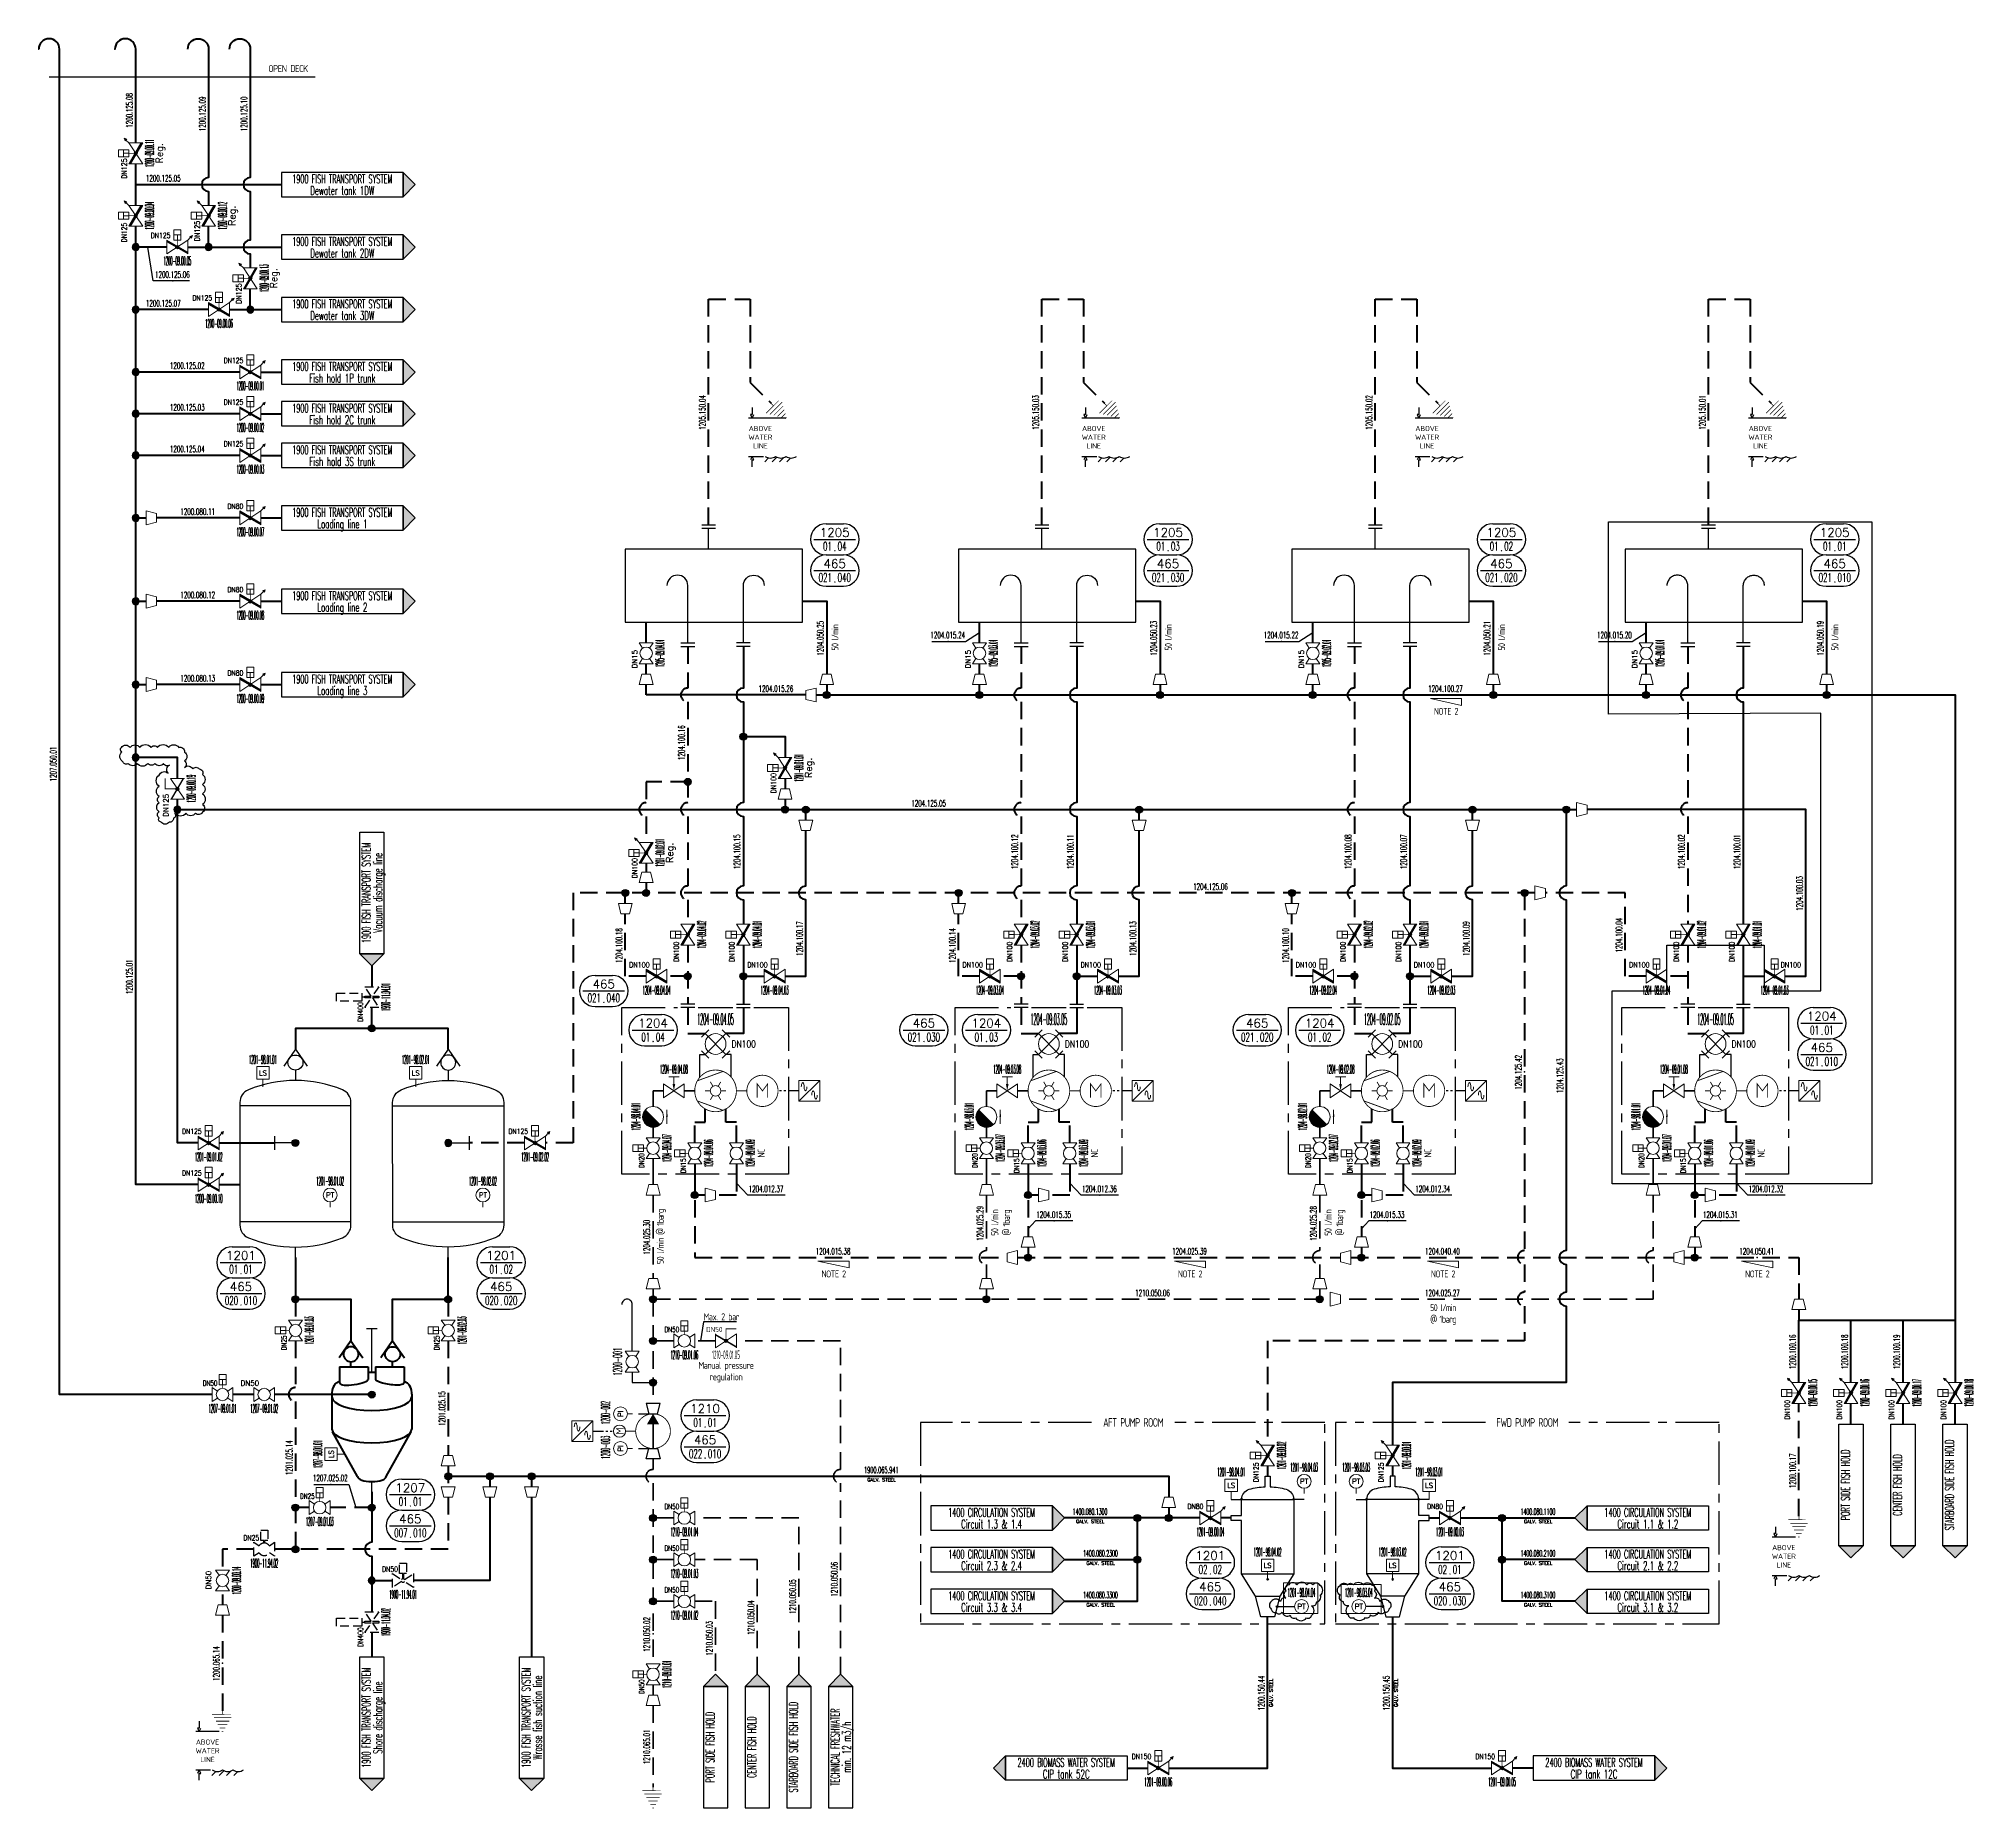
# Model space of a CAD drawing. Extents: x 32 to 589, y 3 to 513.
import ezdxf
from ezdxf.enums import TextEntityAlignment as Align
from ezdxf.xclip import XClip

# ---------------------------------------------------------------- set-up
doc = ezdxf.new("R2010")
doc.units = 0
doc.header["$LTSCALE"] = 10
doc.header["$XCLIPFRAME"] = 2
for name, pattern in [('CENTER', [2, 1.25, -0.25, 0.25, -0.25]), ('DASHED', [0.75, 0.5, -0.25]), ('HIDDEN', [0.375, 0.25, -0.125]), ('PHANTOM2', [1.25, 0.625, -0.125, 0.125, -0.125, 0.125, -0.125])]:
    doc.linetypes.add(name, pattern=pattern)
for name, color, linetype in [('000-TX1', 1, 'Continuous'), ('000-TX2', 2, 'Continuous'), ('000-TX3', 3, 'Continuous'), ('0CE1', 1, 'CENTER'), ('0CO0', 7, 'Continuous'), ('0CO1', 1, 'Continuous'), ('0CO2', 2, 'Continuous'), ('0TX0', 7, 'Continuous'), ('0TX1', 1, 'Continuous'), ('0TX2', 2, 'Continuous'), ('COMPONENT', 2, 'Continuous'), ('Reference_1', 7, 'Continuous'), ('Reference_2', 1, 'Continuous')]:
    doc.layers.add(name, color=color, linetype=linetype)
for name, color, linetype, lineweight, true_color in [('1000 Air Piping', 161, 'DASHED', 40, 0x55aaff), ('1200 Service Liquid Piping', 134, 'Continuous', 35, 0x03b0b0), ('1200 Vacuum Piping', 152, 'Continuous', 40, 0x3354cc), ('1900 Fish Transport Piping', 153, 'Continuous', 40, 0x5499d9), ('REV-G', 14, 'Continuous', 25, 0xa50000)]:
    doc.layers.add(name, color=color, linetype=linetype, lineweight=lineweight, true_color=true_color)
for name, color, linetype, lineweight in [('1400_1 Circulation System Piping', 102, 'Continuous', 60), ('2600 Tank Drainage System Piping', 200, 'Continuous', 40), ('ARMATURE', 1, 'Continuous', 15), ('PIPENUM', 1, 'Continuous', 25)]:
    doc.layers.add(name, color=color, linetype=linetype, lineweight=lineweight)
doc.layers.add('Viewport', color=7, linetype='Continuous', plot=False)
doc.styles.add('HM-TX2', font='romans.shx')
doc.styles.add('MMC-TX2', font='romans.shx')
doc.styles.add('ROMANS', font='romans.shx')
doc.styles.get("Standard").update_dxf_attribs({"font": 'isocp.shx'})
doc.styles.add('Standard-TX2', font='romans.shx')

msp = doc.modelspace()

# ---------------------------------------------------------------- texts
at = {"layer": '0TX0', "char_height": 2, "attachment_point": 5}
for s, insert in [('{\\T0.9;OPEN DECK}', (103.61, 504.45)), ('{\\W0.8;\\T0.9;NOTE 2}', (437.12, 319.34)), ('{\\W0.8;\\T0.9;NOTE 2}', (260.75, 157.34)), ('{\\W0.8;\\T0.9;NOTE 2}', (363.39, 157.34)), ('{\\W0.8;\\T0.9;NOTE 2}', (436.25, 157.34)), ('{\\W0.8;\\T0.9;NOTE 2}', (526.75, 157.34)), ('{\\W0.8;\\T0.9;Max. 2 bar}', (228.42, 144.99)), ('{\\W0.8;\\T0.8;50 l/min\\P@ 1barg}', (436.25, 145.67)), ('{\\W0.8;\\T0.9;Manual pressure\\Pregulation}', (229.75, 129.06))]:
    msp.add_mtext_dynamic_manual_height_columns(s, width=28.6178, gutter_width=1, heights=[0], dxfattribs=dict(at, insert=insert))
at = {"layer": '0TX0', "char_height": 2, "attachment_point": 5, "rotation": 90}
for s, insert in [('{\\W0.8;\\T0.8;50 l/min}', (261.14, 340.56)), ('{\\W0.8;\\T0.8;50 l/min}', (357.14, 340.56)), ('{\\W0.8;\\T0.8;50 l/min}', (453.14, 340.56)), ('{\\W0.8;\\T0.8;50 l/min}', (549.14, 340.56)), ('{\\W0.8;\\T0.9;NC}', (239.88, 192.06)), ('{\\W0.8;\\T0.9;NC}', (335.88, 192.06)), ('{\\W0.8;\\T0.9;NC}', (431.88, 192.06)), ('{\\W0.8;\\T0.9;NC}', (527.88, 192.06)), ('{\\W0.8;\\T0.8;50 l/min @ 1barg}', (211.14, 168.06)), ('{\\W0.8;\\T0.8;50 l/min\\P@ 1barg}', (309.14, 172.06)), ('{\\W0.8;\\T0.8;50 l/min\\P@ 1barg}', (405.14, 172.06))]:
    msp.add_mtext_dynamic_manual_height_columns(s, width=28.6178, gutter_width=1, heights=[0], dxfattribs=dict(at, insert=insert))
at = {"layer": '0TX1', "char_height": 1.5, "attachment_point": 5}
for insert in [(239.63, 398.3), (335.63, 398.3), (431.63, 398.3), (527.63, 398.3), (534.39, 76.04), (80.4, 20.03)]:
    msp.add_mtext_dynamic_manual_height_columns('\\A1;\\pxqc;{\\T0.95;ABOVE\\PWATER\\PLINE}', width=12.2983, gutter_width=25, heights=[0], dxfattribs=dict(at, insert=insert))
at = {"layer": '0TX2', "char_height": 2.5, "attachment_point": 5}
for s, insert in [('{\\W0.8;\\T0.9;AFT PUMP ROOM}', (347, 114.56)), ('{\\W0.8;\\T0.9;FWD PUMP ROOM}', (460.5, 114.56))]:
    msp.add_mtext_dynamic_manual_height_columns(s, width=28.6178, gutter_width=1, heights=[0], dxfattribs=dict(at, insert=insert))

# ---------------------------------------------------------------- blocks, each defined once
blk = doc.blocks.new('Reference_diagram1')
at = {"layer": 'Reference_2'}
blk.add_hatch(color=256, dxfattribs=at).paths.add_polyline_path([(-3.5, -3.5), (0, 0), (-3.5, 3.5)])
blk.add_lwpolyline([(-38.5, -3.5), (-3.5, -3.5), (-3.5, 3.5), (-38.5, 3.5)], close=True, dxfattribs=at)
blk.add_lwpolyline([(-3.5, 3.5), (-3.5, -3.5), (0, 0), (-3.5, 3.5)], dxfattribs=at)
at = {"layer": 'Reference_1', "style": 'ROMANS'}
for tag, width, p in [('WBS-NAME', 0.55, (-21, 2.85)), ('DESCRIPTION', 0.6, (-21, -0.5))]:
    blk.add_attdef(tag, text='', height=2.5, dxfattribs=dict(at, width=width)).set_placement(p, align=Align.TOP_CENTER)
blk = doc.blocks.new('BU310PN_FP_MMC')
blk.add_hatch(color=256).paths.add_polyline_path([(0, 2), (6, -1.5), (6, -2), (0, 1.5)])
h = blk.add_hatch(color=256)
edge = h.paths.add_edge_path()
edge.add_arc((3, -0.01), 0.5, 0, 360)
h = blk.add_hatch(color=256)
h.dxf.hatch_style = 1
h.paths.add_polyline_path([(7.31, 3.31), (6.57, 3.06), (6.82, 2.82), (7.06, 2.57)])
for p, q in [((2, 3.5), (4, 3.5)), ((3, 3.5), (3, 2)), ((6, 2), (6.82, 2.82)), ((7.31, 3.31), (6.57, 3.06)), ((6.57, 3.06), (6.82, 2.82)), ((6.82, 2.82), (7.06, 2.57)), ((7.31, 3.31), (7.06, 2.57))]:
    blk.add_line(p, q)
for points in [[(0, 2), (6, -1.5), (6, -2), (0, 1.5)], [(2, 2), (4, 2), (4, 5), (2, 5)]]:
    blk.add_lwpolyline(points, close=True)
blk.add_lwpolyline([(0, 2), (0, -2), (6, 2), (6, -2)])
at = {"const_width": 0.2}
blk.add_lwpolyline([(3, 0), (3, 2)], dxfattribs=at)
blk.add_circle((3, -0.01), 0.5)
at = {"layer": '000-TX1', "style": 'MMC-TX2'}
blk.add_text('Reg.', height=2, dxfattribs=at).set_placement((3, -7.1), align=Align.MIDDLE)
at = {"layer": '000-TX1', "style": 'MMC-TX2', "width": 0.85}
blk.add_attdef('SIZE', text='', height=1.5, dxfattribs=at).set_placement((1.54, 3.3), align=Align.MIDDLE_RIGHT)
at = {"layer": '000-TX1', "style": 'MMC-TX2', "width": 0.457143}
blk.add_attdef('ITEMNR.', text='', height=2.5, rotation=360, dxfattribs=at).set_placement((-0.99, -5.24), (7.01, -5.24), align=Align.FIT)
at = {"layer": '000-TX1', "style": 'MMC-TX2', "flags": 1}
for tag, p in [('PRODUCT_NR', (-1, -10.2)), ('TYPE', (-1, -16.17)), ('DESCRIPTION.', (-1, -13.16)), ('RATING', (-1, -19.17)), ('DRILL', (-1, -22.17)), ('TRIM', (-1, -28.17)), ('HOUSING', (-1, -25.17)), ('STEM', (-1, -31.17)), ('SEAT', (-1, -34.17)), ('CTRL', (-1, -37.17)), ('CERT', (-1, -40.17)), ('REMARKS', (-1, -43.17)), ('TAG', (-1, -49.17)), ('REV', (-1, -46.17)), ('FONT/SIGN', (-1, -52.17)), ('DO', (-1, -55.84)), ('DI', (-1, -58.84)), ('AO', (-0.79, -61.28)), ('BUS', (-1, -66.95)), ('AI', (-0.79, -64.28))]:
    blk.add_attdef(tag, p, '', height=1.5, dxfattribs=at)
blk = doc.blocks.new('4W VALVE')
for points in [[(-4.06, 1.94), (-1.94, 4.06)], [(-3, 3), (3, -3)], [(3, 3), (-3, -3)], [(4.06, 1.94), (1.94, 4.06)], [(-4.06, -1.94), (-1.94, -4.06)], [(4.06, -1.94), (1.94, -4.06)]]:
    blk.add_lwpolyline(points)
blk.add_circle((0, 0), 3)
blk = doc.blocks.new('fit306-ITEM_MMC')
at = {"layer": '000-TX1', "style": 'MMC-TX2', "width": 0.457143}
blk.add_attdef('ITEMNR.', text='', height=2.5, rotation=360, dxfattribs=at).set_placement((-3.8, -2.98), (4.2, -2.98), align=Align.FIT)
at = {"layer": '000-TX1', "style": 'MMC-TX2', "width": 0.8}
blk.add_attdef('SIZE', text='', height=1.5, dxfattribs=at).set_placement((0.93, -4.41), align=Align.MIDDLE_RIGHT)
at = {"layer": '000-TX1', "style": 'MMC-TX2', "flags": 1}
for tag, p in [('PRODUCT_NR', (-3.8, -7.94)), ('TYPE', (-3.8, -13.91)), ('DESCRIPTION.', (-3.8, -10.91)), ('RATING', (-3.8, -16.91)), ('DRILL', (-3.8, -19.91)), ('TRIM', (-3.8, -25.91)), ('HOUSING', (-3.8, -22.91)), ('STEM', (-3.8, -28.91)), ('SEAT', (-3.8, -31.91)), ('CTRL', (-3.8, -34.91)), ('CERT', (-3.8, -37.91)), ('TAG', (-3.8, -46.91)), ('REV', (-3.8, -43.91)), ('FONT/SIGN', (-3.8, -49.91))]:
    blk.add_attdef(tag, p, '', height=1.5, dxfattribs=at)
blk.add_attdef('REMARKS', text='', height=1, dxfattribs=at).set_placement((-3.8, -40.91), (6.27, -40.91), align=Align.ALIGNED)
blk = doc.blocks.new('BU310PN_MMC')
blk.add_hatch(color=256).paths.add_polyline_path([(0, 2), (6, -1.5), (6, -2), (0, 1.5)])
h = blk.add_hatch(color=256)
edge = h.paths.add_edge_path()
edge.add_arc((3, -0.01), 0.5, 0, 360)
for p, q in [((2, 3.5), (4, 3.5)), ((3, 3.5), (3, 2))]:
    blk.add_line(p, q)
for points in [[(0, 2), (6, -1.5), (6, -2), (0, 1.5)], [(2, 2), (4, 2), (4, 5), (2, 5)]]:
    blk.add_lwpolyline(points, close=True)
blk.add_lwpolyline([(0, 2), (0, -2), (6, 2), (6, -2)])
at = {"const_width": 0.2}
blk.add_lwpolyline([(3, 0), (3, 2)], dxfattribs=at)
blk.add_circle((3, -0.01), 0.5)
at = {"layer": '000-TX1', "style": 'MMC-TX2', "width": 0.8}
blk.add_attdef('SIZE', text='', height=1.5, dxfattribs=at).set_placement((1, 3.31), align=Align.MIDDLE_RIGHT)
at = {"layer": '000-TX1', "style": 'MMC-TX2', "width": 0.457143}
blk.add_attdef('ITEMNR.', text='', height=2.5, rotation=360, dxfattribs=at).set_placement((-0.99, -5.24), (7.01, -5.24), align=Align.FIT)
at = {"layer": '000-TX1', "style": 'MMC-TX2', "flags": 1}
for tag, p in [('PRODUCT_NR', (-1, -10.2)), ('TYPE', (-1, -16.17)), ('DESCRIPTION.', (-1, -13.16)), ('RATING', (-1, -19.17)), ('DRILL', (-1, -22.17)), ('TRIM', (-1, -28.17)), ('HOUSING', (-1, -25.17)), ('STEM', (-1, -31.17)), ('SEAT', (-1, -34.17)), ('CTRL', (-1, -37.17)), ('CERT', (-1, -40.17)), ('REMARKS', (-1, -43.17)), ('TAG', (-1, -49.17)), ('REV', (-1, -46.17)), ('FONT/SIGN', (-1, -52.17)), ('DO', (-1, -55.84)), ('DI', (-1, -58.84)), ('AO', (-0.79, -61.28)), ('BUS', (-1, -66.95)), ('AI', (-0.79, -64.28))]:
    blk.add_attdef(tag, p, '', height=1.5, dxfattribs=at)
blk = doc.blocks.new('*U31')
at = {"const_width": 0.25}
blk.add_lwpolyline([(0, -0.75), (0, 0.75)], dxfattribs=at)
blk = doc.blocks.new('*U32')
at = {"color": 0, "linetype": 'ByBlock', "lineweight": -2, "transparency": 16777216}
blk.add_blockref('*U31', (273.69, -83.34), dxfattribs=at)
for p, rotation in [((271.74, -84.47), 60), ((271.74, -86.72), 120), ((273.69, -87.84), 180), ((275.64, -84.47), 300), ((275.64, -86.72), 240)]:
    blk.add_blockref('*U31', p, dxfattribs=dict(at, rotation=rotation))
blk = doc.blocks.new('E852_MMC')
at = {"color": 0}
blk.add_line((-3, 0), (3, 6), dxfattribs=at)
blk.add_lwpolyline([(-3, 0), (3, 0), (3, 6), (-3, 6)], close=True, dxfattribs=at)
for centre, major_axis in [((-1.9, 4.2), (0, -1.2)), ((-1.1, 4.2), (0, 1.2)), ((1.1, 1.8), (0, -1.2)), ((1.9, 1.8), (0, 1.2))]:
    blk.add_ellipse(centre, major_axis=major_axis, ratio=0.333333, start_param=1.570796, end_param=4.712389, dxfattribs=at)
blk = doc.blocks.new('LIQUID RING PUMP 01')
for points in [[(22.5, 27.97), (22.5, 34.5), (24, 34.5)], [(31.5, 27.97), (31.5, 34.5), (30, 34.5)]]:
    blk.add_lwpolyline(points)
at = {"const_width": 0.25}
for points in [[(27, 18), (27, 18, 0.414214), (33, 24), (33, 24, 0.414214), (27, 30), (27, 30, 0.414214), (21, 24), (21, 24, 0.414214)], [(40.5, 19.5), (40.5, 19.5, 0.414214), (45, 24), (45, 24, 0.414214), (40.5, 28.5), (40.5, 28.5, 0.414214), (36, 24), (36, 24, 0.414214)], [(27, 22.5), (27, 22.5, 0.414214), (28.5, 24), (28.5, 24, 0.414214), (27, 25.5), (27, 25.5, 0.414214), (25.5, 24), (25.5, 24, 0.414214)]]:
    blk.add_lwpolyline(points, format="xyb", close=True, dxfattribs=at)
for points in [[(21.75, 26.9), (29.15, 29.6)], [(33, 24), (36, 24)], [(39, 22), (39, 26), (40.5, 24), (42, 26), (42, 22)], [(21.75, 21.1), (29.15, 18.4)]]:
    blk.add_lwpolyline(points, dxfattribs=at)
at = {"layer": '0CE1'}
for points in [[(38, 48), (48, 48), (48, 0), (0, 0), (0, 48), (16, 48)], [(22, 48), (32, 48)]]:
    blk.add_lwpolyline(points, dxfattribs=at)
at = {"layer": '0CO0', "linetype": 'PHANTOM2', "ltscale": 0.5}
blk.add_lwpolyline([(51, 24), (45, 24.01)], dxfattribs=at)
at = {"layer": '0CO1'}
for points in [[(21, 49), (17, 49)], [(21, 48), (17, 48)], [(33, 49), (37, 49)], [(33, 48), (37, 48)]]:
    blk.add_lwpolyline(points, dxfattribs=at)
at = {"layer": '1200 Service Liquid Piping', "linetype": 'DASHED'}
for points in [[(12, 24), (9, 24), (9, 19.5)], [(18, 24), (21, 24)], [(9, 10.5), (9, 13.5)], [(9, 4.5), (9, 0)]]:
    blk.add_lwpolyline(points, dxfattribs=at)
at = {"layer": '1200 Vacuum Piping', "linetype": 'DASHED'}
blk.add_lwpolyline([(19, 48), (19, 40.5), (24, 40.5)], dxfattribs=at)
at = {"layer": '1200 Vacuum Piping'}
blk.add_lwpolyline([(35, 48), (35, 40.5), (30, 40.5)], dxfattribs=at)
at = {"layer": '2600 Tank Drainage System Piping', "linetype": 'DASHED'}
for points in [[(21, 9), (21, 15), (24, 15), (24, 18.8)], [(33, 9), (33, 15), (30, 15), (30, 18.8)], [(21, 3), (21, 0)], [(33, 3), (33, 0)]]:
    blk.add_lwpolyline(points, dxfattribs=at)
at = {"rotation": 270}
blk.add_blockref('*U32', (112.59, 297.69), dxfattribs=at)
at = {"layer": 'ARMATURE', "ltscale": 2}
blk.add_blockref('E852_MMC', (54, 21), dxfattribs=at)
blk = doc.blocks.new('1200 TEMP')
blk.add_lwpolyline([(-317.06, 647.46), (-317.06, 653.46)])
blk.add_lwpolyline([(-341.06, 626.46), (-290.06, 626.46), (-290.06, 647.46), (-341.06, 647.46)], close=True)
for points in [[(-323.06, 620.46), (-323.06, 636.96, 0.414214), (-326.06, 639.96), (-326.06, 639.96, 0.414214), (-329.06, 636.96), (-329.06, 636.96)], [(-307.06, 620.46), (-307.06, 636.96, -0.414214), (-304.06, 639.96), (-304.06, 639.96, -0.414214), (-301.06, 636.96), (-301.06, 636.96)]]:
    blk.add_lwpolyline(points, format="xyb")
at = {"layer": '0CO1'}
for points in [[(-319.06, 654.46), (-315.06, 654.46)], [(-319.06, 653.46), (-315.06, 653.46)], [(-325.06, 620.46), (-321.06, 620.46)], [(-325.06, 619.46), (-321.06, 619.46)], [(-305.06, 620.46), (-309.06, 620.46)], [(-305.06, 619.46), (-309.06, 619.46)]]:
    blk.add_lwpolyline(points, dxfattribs=at)
at = {"layer": '1200 Vacuum Piping', "linetype": 'DASHED'}
blk.add_lwpolyline([(-323.06, 619.46), (-323.06, 607.46, 1), (-323.06, 603.46), (-323.06, 574.46, 1), (-323.06, 570.46), (-323.06, 550.46, 1), (-323.06, 546.46), (-323.06, 539.46)], format="xyb", dxfattribs=at)
at = {"layer": '1200 Vacuum Piping'}
for points in [[(-307.06, 619.46), (-307.06, 607.46, 1), (-307.06, 603.46), (-307.06, 574.46, 1), (-307.06, 570.46), (-307.06, 550.46, 1), (-307.06, 546.46), (-307.06, 539.46)], [(-295.06, 524.46), (-289.06, 524.46), (-289.06, 546.46, -1), (-289.06, 550.46), (-289.06, 566.46)]]:
    blk.add_lwpolyline(points, format="xyb", dxfattribs=at)
for points in [[(-289.06, 569.46), (-289.06, 572.46)], [(-307.06, 533.46), (-307.06, 516.46)], [(-307.06, 524.46), (-301.06, 524.46)]]:
    blk.add_lwpolyline(points, dxfattribs=at)
at = {"layer": '1200 Vacuum Piping', "linetype": 'DASHED'}
for points in [[(-341.06, 545.46), (-341.06, 548.46)], [(-335.06, 524.46), (-341.06, 524.46), (-341.06, 542.46)], [(-323.06, 533.46), (-323.06, 516.46)], [(-323.06, 524.46), (-329.06, 524.46)]]:
    blk.add_lwpolyline(points, dxfattribs=at)
at = {"layer": '2600 Tank Drainage System Piping'}
for points in [[(-290.06, 632.46), (-283.06, 632.46), (-283.06, 611.46)], [(-335.06, 620.46), (-335.06, 626.46)], [(-335.06, 611.46), (-335.06, 614.46)], [(-335.06, 605.46), (-335.06, 608.46)], [(-283.06, 608.46), (-283.06, 605.46)]]:
    blk.add_lwpolyline(points, dxfattribs=at)
at = {"layer": 'ARMATURE'}
for points in [[(-333.06, 608.46), (-337.06, 608.46), (-336.31, 611.46), (-333.81, 611.46)], [(-281.06, 608.46), (-285.06, 608.46), (-284.31, 611.46), (-281.81, 611.46)], [(-291.06, 569.46), (-287.06, 569.46), (-287.81, 566.46), (-290.31, 566.46)], [(-339.06, 545.46), (-343.06, 545.46), (-342.31, 542.46), (-339.81, 542.46)]]:
    blk.add_lwpolyline(points, close=True, dxfattribs=at)
blk.add_blockref('LIQUID RING PUMP 01', (-342.06, 467.46))
blk = doc.blocks.new('TILBAKESLAGSVENTIL2')
for q in [(3.88, 2.69), (3.88, -2.69)]:
    blk.add_line((0, 0), q)
blk.add_circle((3.06, 0), 1.72)
blk = doc.blocks.new('JOINT')
h = blk.add_hatch(color=256)
h.dxf.hatch_style = 1
h.paths.add_polyline_path([(1, 0, 1), (-1, 0, 1)])
at = {"layer": 'Viewport'}
blk.add_circle((0, 0), 1, dxfattribs=at)
blk = doc.blocks.new('Vacuum tank')
for p, q in [((7.5, 0), (11.25, 0)), ((75, 0), (71.25, 0))]:
    blk.add_line(p, q)
blk.add_lwpolyline([(63.27, 20.01, -0.303425), (67.89, 16.92, -0.198763), (67.89, -16.9, -0.303425), (63.27, -19.99), (19.23, -20, -0.303425), (14.61, -16.91, -0.198763), (14.61, 16.91, -0.303425), (19.23, 20)], format="xyb", close=True)
for points in [[(31.25, 7.5), (36.25, 7.5)], [(33.75, 0), (33.75, 7.5)]]:
    blk.add_lwpolyline(points)
at = {"layer": '0CO0'}
for p, q in [((20.36, -20), (20.36, 20)), ((62.14, -19.99), (62.14, 20.01))]:
    blk.add_line(p, q, dxfattribs=at)
at = {"xscale": -1.249999999999999, "yscale": 1.249999999999999, "zscale": 1.25, "rotation": 90}
blk.add_blockref('JOINT', (33.75, 0.01), dxfattribs=at)
at = {"layer": '0CO1', "xscale": -1.568730547249076, "yscale": 1.568730547249076, "zscale": 1.568730547249078, "rotation": 180}
blk.add_blockref('TILBAKESLAGSVENTIL2', (0, 0), dxfattribs=at)
blk = doc.blocks.new('Klaffhus')
at = {"lineweight": 50}
for p, q in [((3.35, 4.09), (16.3, 11.3)), ((27.15, 11.51), (17.03, 11.51)), ((27.61, 11.51), (27.15, 11.51)), ((34.95, 9.28), (30.25, 9.28)), ((34.95, 9.28), (34.95, 1.09)), ((34.95, 6), (36.45, 6)), ((34.95, 1.09), (31.37, 1.09)), ((3.35, -4.1), (16.3, -11.31)), ((34.95, -1.08), (31.37, -1.08)), ((34.95, -1.08), (34.95, -9.28)), ((34.95, -9.28), (30.25, -9.28)), ((34.95, -6), (36.45, -6)), ((27.15, -11.51), (17.03, -11.51)), ((27.15, -11.51), (27.61, -11.51))]:
    blk.add_line(p, q, dxfattribs=at)
for p, q in [((46, 1.58), (46, -1.58)), ((33.37, 0), (46, 0))]:
    blk.add_line(p, q)
blk.add_lwpolyline([(-1.05, -0.01), (1.95, -0.01)])
for centre, radius, start, end in [((27.61, 7.94), 3.57, 55.6875, 90), ((28.33, 8.99), 2.3, 33.9007, 55.6875), ((14.95, 0), 18.41, 30.2554, 33.9007), ((14.95, 0), 18.41, 356.6173, 3.3742), ((27.61, -7.94), 3.57, 270, 304.3125), ((28.33, -8.98), 2.3, 304.3125, 326.0993), ((14.95, 0), 18.41, 326.0993, 329.7346)]:
    blk.add_arc(centre, radius, start, end, dxfattribs=at)
for centre, major_axis, ratio in [((17.03, 0), (0, -11.51), 0.34202), ((26.31, 0), (0, -11.51), 0.34202), ((30.81, 5.18), (0.56, -4.06), 0.234056), ((3.35, -0.01), (0, -4.1), 0.34202)]:
    blk.add_ellipse(centre, major_axis=major_axis, ratio=ratio, start_param=3.141593, end_param=6.283185, dxfattribs=at)
at = {"lineweight": 50, "extrusion": (0, 0, -1)}
blk.add_ellipse((30.81, -5.18), major_axis=(-0.56, -4.06), ratio=0.234056, start_param=0, end_param=3.141593, dxfattribs=at)
at = {"layer": '0CO1', "lineweight": 50}
for p, q in [((42.45, 6), (37.57, 9.37)), ((42.45, 6), (37.57, 2.62)), ((42.45, -6), (37.57, -2.62)), ((42.45, -6), (37.57, -9.37))]:
    blk.add_line(p, q, dxfattribs=at)
at = {"layer": '0CO1', "lineweight": 50, "extrusion": (0, 0, -1)}
blk.add_ellipse((38.61, 6), major_axis=(0, 2.16), ratio=1, start_param=4.711266298044537, end_param=10.99445160522412, dxfattribs=at)
at = {"layer": '0CO1', "lineweight": 50}
blk.add_ellipse((38.61, -6), major_axis=(0, -2.16), ratio=1, start_param=4.711266298044537, end_param=10.99445160522412, dxfattribs=at)
at = {"linetype": 'DASHED', "rotation": 270}
blk.add_blockref('JOINT', (27, 0.01), dxfattribs=at)
blk = doc.blocks.new('BV702PN_MMC')
for p, q in [((2, 4.3), (4, 4.3)), ((3, 4.3), (3, 2.8))]:
    blk.add_line(p, q)
blk.add_lwpolyline([(2, 2.8), (4, 2.8), (4, 5.8), (2, 5.8)], close=True)
for points in [[(1.5, -1), (0, -2), (0, 2), (1.5, 1)], [(4.5, -1), (6, -2), (6, 2), (4.5, 1)]]:
    blk.add_lwpolyline(points)
at = {"const_width": 0.2}
blk.add_lwpolyline([(3, 1.8), (3, 2.8)], dxfattribs=at)
blk.add_circle((3, 0), 1.8)
at = {"layer": '000-TX1', "style": 'MMC-TX2', "width": 0.65}
blk.add_attdef('SIZE', text='', height=1.5, dxfattribs=at).set_placement((1.54, 3.3), align=Align.MIDDLE_RIGHT)
at = {"layer": '000-TX1', "style": 'MMC-TX2', "width": 0.457143}
blk.add_attdef('ITEMNR.', text='', height=2.5, rotation=360, dxfattribs=at).set_placement((-0.99, -5.24), (7.01, -5.24), align=Align.FIT)
at = {"layer": '000-TX1', "style": 'MMC-TX2', "flags": 1}
for tag, p in [('PRODUCT_NR', (-1, -10.2)), ('DESCRIPTION.', (-1.21, -13.16)), ('TYPE', (-1, -16.17)), ('RATING', (-1, -19.17)), ('DRILL', (-1, -22.17)), ('TRIM', (-1, -28.17)), ('HOUSING', (-1, -25.17)), ('STEM', (-1, -31.17)), ('SEAT', (-1, -34.17)), ('CTRL', (-1.21, -37.17)), ('CERT', (-1, -40.17)), ('REMARKS', (-1, -43.17)), ('TAG', (-1, -49.17)), ('REV', (-1, -46.17)), ('FONT/SIGN', (-1, -52.17))]:
    blk.add_attdef(tag, p, '', height=1.5, dxfattribs=at)
blk = doc.blocks.new('V703')
for p, q in [((1.5, 4), (4.5, 4)), ((3, 2), (3, 4))]:
    blk.add_line(p, q)
blk.add_lwpolyline([(0, -2), (0, 2), (6, -2), (6, 2), (0, -2)])
blk.add_solid([(3, 0), (2.62, 2), (3.38, 2)])
at = {"layer": '000-TX1', "style": 'HM-TX2', "width": 0.457143}
blk.add_attdef('ITEMNR.', text='', height=2.5, rotation=360, dxfattribs=at).set_placement((-0.99, -5.24), (7.01, -5.24), align=Align.FIT)
at = {"layer": '000-TX1', "style": 'HM-TX2', "flags": 1}
for tag, p in [('SIZE', (-0.97, -12.18)), ('DESCRIPTION.', (-0.97, -10.16)), ('TYPE', (-0.97, -14.29)), ('RATING', (-0.97, -16.51)), ('TRIM', (-0.97, -22.95)), ('DRILL', (-0.97, -18.43)), ('HOUSING', (-0.97, -20.64)), ('STEM', (-0.97, -25.17)), ('SEAT', (-0.97, -27.38)), ('CTRL', (-0.97, -29.7)), ('CERT', (-0.97, -31.91)), ('REMARKS', (-0.97, -34.22)), ('TAG', (-0.97, -38.75)), ('REV', (-0.97, -36.53)), ('FONT/SIGN', (-0.97, -40.67))]:
    blk.add_attdef(tag, p, '', height=1.5, dxfattribs=at)
blk = doc.blocks.new('I70S_MMC')
h = blk.add_hatch(color=256)
edge = h.paths.add_edge_path()
edge.add_line((-5.13, 2.12), (-0.87, -2.12))
edge.add_arc((-3, 0), 3, 135.0642, 315.1966, ccw=False)
blk.add_line((-1, 4), (-5, 4))
blk.add_circle((-3, 0), 3)
blk.add_solid([(-1, 4), (-3, 4.25), (-1, 4), (-3, 3.75)])
at = {"layer": '000-TX1', "style": 'MMC-TX2', "flags": 1}
for tag, p in [('DO', (-7, -55.82)), ('DI', (-7, -58.82)), ('AO', (-6.79, -61.26)), ('BUS', (-7, -66.94)), ('AI', (-6.79, -64.26))]:
    blk.add_attdef(tag, p, '', height=1.5, dxfattribs=at)
at = {"layer": '0TX1', "style": 'MMC-TX2'}
blk.add_attdef('SIZE', text='', height=1.5, dxfattribs=at).set_placement((-6.07, 3.3), align=Align.MIDDLE_RIGHT)
at = {"layer": '0TX1', "style": 'MMC-TX2', "width": 0.457143}
blk.add_attdef('ITEMNR.', text='', height=2.5, rotation=360, dxfattribs=at).set_placement((-6.99, -6.43), (1.01, -6.43), align=Align.FIT)
at = {"layer": '0TX1', "style": 'MMC-TX2', "flags": 1}
for tag, p in [('PRODUCT_NR', (-7, -11.39)), ('TYPE', (-7, -17.36)), ('DESCRIPTION.', (-7, -14.35)), ('RATING', (-7, -20.36)), ('DRILL', (-7, -23.36)), ('TRIM', (-7, -29.36)), ('HOUSING', (-7, -26.36)), ('STEM', (-7, -32.36)), ('SEAT', (-7, -35.36)), ('CTRL', (-7, -38.36)), ('CERT', (-7, -41.36)), ('REMARKS', (-7, -44.36)), ('TAG', (-7, -50.36)), ('REV', (-7, -47.36)), ('FONT/SIGN', (-7, -53.36))]:
    blk.add_attdef(tag, p, '', height=1.5, dxfattribs=at)
blk = doc.blocks.new('V702')
for points in [[(1.5, -1), (0, -2), (0, 2), (1.5, 1)], [(4.5, -1), (6, -2), (6, 2), (4.5, 1)]]:
    blk.add_lwpolyline(points)
blk.add_circle((3, 0), 1.8)
at = {"layer": '000-TX1', "style": 'HM-TX2', "width": 0.457143}
blk.add_attdef('ITEMNR.', text='', height=2.5, rotation=360, dxfattribs=at).set_placement((-0.99, -5.04), (7.01, -5.04), align=Align.FIT)
at = {"layer": '000-TX1', "style": 'HM-TX2', "flags": 1}
for tag, p in [('SIZE', (-0.97, -11.98)), ('DESCRIPTION.', (-0.97, -9.96)), ('TYPE', (-0.97, -14.09)), ('RATING', (-0.97, -16.31)), ('TRIM', (-0.97, -22.75)), ('DRILL', (-0.97, -18.23)), ('HOUSING', (-0.97, -20.44)), ('STEM', (-0.97, -24.97)), ('SEAT', (-0.97, -27.18)), ('CTRL', (-0.97, -29.5)), ('CERT', (-0.97, -31.71)), ('REMARKS', (-0.97, -34.02)), ('TAG', (-0.97, -38.55)), ('REV', (-0.97, -36.33)), ('FONT/SIGN', (-0.97, -40.47))]:
    blk.add_attdef(tag, p, '', height=1.5, dxfattribs=at)
blk = doc.blocks.new('BV702_MMC')
for points in [[(1.5, -1), (0, -2), (0, 2), (1.5, 1)], [(4.5, -1), (6, -2), (6, 2), (4.5, 1)]]:
    blk.add_lwpolyline(points)
blk.add_circle((3, 0), 1.8)
at = {"layer": '000-TX1', "style": 'MMC-TX2'}
blk.add_attdef('SIZE', text='', height=1.5, dxfattribs=at).set_placement((1.54, 3.3), align=Align.MIDDLE_RIGHT)
at = {"layer": '000-TX1', "style": 'MMC-TX2', "width": 0.457143}
blk.add_attdef('ITEMNR.', text='', height=2.5, rotation=360, dxfattribs=at).set_placement((-0.99, -5.24), (7.01, -5.24), align=Align.FIT)
at = {"layer": '000-TX1', "style": 'MMC-TX2', "flags": 1}
for tag, p in [('PRODUCT_NR', (-1, -10.2)), ('TYPE', (-1, -16.17)), ('DESCRIPTION.', (-1, -13.16)), ('RATING', (-1, -19.17)), ('DRILL', (-1, -22.17)), ('TRIM', (-1, -28.17)), ('HOUSING', (-1, -25.17)), ('STEM', (-1, -31.17)), ('SEAT', (-1, -34.17)), ('CTRL', (-1, -37.17)), ('CERT', (-1, -40.17)), ('TAG', (-1, -49.17)), ('REV', (-1, -46.17)), ('FONT/SIGN', (-1, -52.17)), ('DO', (-1, -55.82)), ('DI', (-1, -58.82)), ('AO', (-0.79, -61.26)), ('BUS', (-1, -66.94)), ('AI', (-0.79, -64.26))]:
    blk.add_attdef(tag, p, '', height=1.5, dxfattribs=at)
blk.add_attdef('REMARKS', text='', height=1, dxfattribs=at).set_placement((-1, -43.17), (9.07, -43.17), align=Align.ALIGNED)
blk = doc.blocks.new('M631_MMC')
at = {"color": 0, "const_width": 0.373}
blk.add_lwpolyline([(0, -1.47), (0, 1.44)], dxfattribs=at)
at = {"color": 0}
blk.add_circle((0.02, 3.19), 1.74, dxfattribs=at)
at = {"color": 2}
blk.add_text('M', height=2.24, dxfattribs=at).set_placement((0.04, 1.96), align=Align.CENTER)
blk = doc.blocks.new('P301_MMC')
at = {"ltscale": 2}
blk.add_lwpolyline([(3.5, 0, 3.5, 0, 0), (0.5, 0, 0, 0, 0)], format="xyseb", dxfattribs=at)
at = {"const_width": 0.25}
blk.add_lwpolyline([(10.5, 0), (10.5, 0, -0.414214), (5.5, -5), (5.5, -5, -0.414214), (0.5, 0), (0.5, 0, -0.414214), (5.5, 5), (5.5, 5, -0.414214)], format="xyb", close=True, dxfattribs=at)
at = {"const_width": 0.5}
blk.add_lwpolyline([(10.5, 0), (3.5, 0)], dxfattribs=at)
blk = doc.blocks.new('Overboard_tag')
at = {"const_width": 0.2}
for points in [[(0, -1), (0, 0)], [(-2.49, -2), (2.49, -2)], [(-1.93, -3), (1.93, -3)], [(-1.37, -4), (1.37, -4)], [(-0.81, -5), (0.81, -5)], [(-0.25, -6), (0.25, -6)]]:
    blk.add_lwpolyline(points, dxfattribs=at)
blk.add_lwpolyline([(-3.05, -1), (3.05, -1)], close=True, dxfattribs=at)
blk = doc.blocks.new('I201_MMC')
blk.add_line((0, 1.68), (0, 3.18))
blk.add_circle((0, 5.18), 2)
at = {"layer": '000-TX1', "style": 'MMC-TX2', "flags": 1}
for tag, p in [('DO', (-2.77, -51.79)), ('DI', (-2.77, -54.79)), ('AO', (-2.56, -57.23)), ('AI', (-2.56, -60.23)), ('BUS', (-2.77, -62.9))]:
    blk.add_attdef(tag, p, '', height=1.5, dxfattribs=at)
at = {"layer": '0TX1', "style": 'MMC-TX2', "width": 0.457143}
blk.add_attdef('ITEMNR.', text='', height=2.5, rotation=360, dxfattribs=at).set_placement((-3.69, 8.24), (4.31, 8.24), align=Align.FIT)
at = {"layer": '0TX1', "style": 'MMC-TX2'}
blk.add_attdef('SIZE', text='', height=1.5, dxfattribs=at).set_placement((-1.84, 3.3), align=Align.MIDDLE_RIGHT)
at = {"layer": '0TX1', "style": 'MMC-TX2', "flags": 1}
for tag, p in [('PRODUCT_NR', (-2.77, -7.16)), ('DESCRIPTION.', (-2.77, -10.12)), ('TYPE', (-2.77, -13.13)), ('RATING', (-2.77, -16.13)), ('DRILL', (-2.77, -19.13)), ('HOUSING', (-2.77, -22.13)), ('TRIM', (-2.77, -25.13)), ('STEM', (-2.77, -28.13)), ('SEAT', (-2.77, -31.13)), ('CTRL', (-2.77, -34.13)), ('CERT', (-2.77, -37.13)), ('REMARKS', (-2.77, -40.13)), ('REV', (-2.77, -43.13)), ('TAG', (-2.77, -46.13)), ('FONT/SIGN', (-2.77, -49.13))]:
    blk.add_attdef(tag, p, '', height=1.5, dxfattribs=at)
at = {"layer": '0TX2', "style": 'MMC-TX2', "flags": 8}
blk.add_attdef('T', text='', height=1.5, dxfattribs=at).set_placement((0, 5.18), align=Align.MIDDLE_CENTER)
blk = doc.blocks.new('MMCFP_COMP_TAG')
at = {"layer": '000-TX3', "ltscale": 3}
for p, q in [((-6, 0), (6, 0)), ((-2.5, 4.5), (2.5, 4.5)), ((-2.5, -4.5), (2.5, -4.5))]:
    blk.add_line(p, q, dxfattribs=at)
for centre, start, end in [((-2.5, 0), 90, 270), ((2.5, 0), 270, 90)]:
    blk.add_arc(centre, 4.5, start, end, dxfattribs=at)
at = {"layer": '000-TX2', "style": 'Standard-TX2'}
blk.add_text('.', height=1.5, dxfattribs=at).set_placement((0.02, -3.35), align=Align.CENTER)
at = {"layer": '000-TX2', "style": 'Standard-TX2', "flags": 8}
blk.add_attdef('WBS1', text='', height=2.5, dxfattribs=at).set_placement((-0.02, 0.75), align=Align.CENTER)
at = {"layer": '000-TX2', "style": 'Standard-TX2', "width": 0.6, "flags": 8}
blk.add_attdef('WBS2', text='', height=2.5, dxfattribs=at).set_placement((-0.8, -3.25), align=Align.RIGHT)
blk.add_attdef('Number', (0.8, -3.25), '', height=2.5, dxfattribs=at)
blk = doc.blocks.new('INTERFACE VALVE 02')
at = {"linetype": 'HIDDEN'}
blk.add_lwpolyline([(0.25, -0.15), (0.25, -1.99), (-0.25, -1.99), (-0.25, -0.15), (-3, -1.99), (-3, 2.01), (-0.25, 0.18), (-0.25, 2.01), (-0.05, 2.01), (-0.05, 2.86), (-1.14, 2.86), (-1.14, 10.21), (1.14, 10.21), (1.14, 2.86), (0.05, 2.86), (0.05, 2.01), (0.25, 2.01), (0.25, 0.18), (3, 2.01), (3, -1.99), (0.25, -0.15)], dxfattribs=at)
at = {"style": 'MMC-TX2', "width": 0.7}
blk.add_attdef('SIZE', text='', height=1.5, dxfattribs=at).set_placement((-1.46, 3.31), align=Align.MIDDLE_RIGHT)
at = {"style": 'MMC-TX2', "width": 0.457143}
blk.add_attdef('ITEMNR.', text='', height=2.5, rotation=360, dxfattribs=at).set_placement((-3.99, -5.23), (4.01, -5.23), align=Align.FIT)
at = {"style": 'MMC-TX2', "flags": 1}
blk.add_attdef('DESCRIPTION.', (-4, -7.96), '', height=1.5, dxfattribs=at)
blk = doc.blocks.new('S003_MMC')
blk.add_line((0, 2.25), (0, 0))
blk.add_lwpolyline([(-1.8, 2.25), (1.8, 2.25), (1.8, 5.85), (-1.8, 5.85)], close=True)
at = {"layer": '000-TX1', "color": 2, "insert": (0, 4), "char_height": 1.44, "attachment_point": 5, "style": 'MMC-TX2'}
blk.add_mtext_dynamic_manual_height_columns('\\pxqc;LS', width=3.4144, gutter_width=12.5, heights=[3.55], dxfattribs=at)
at = {"layer": '000-TX1', "style": 'MMC-TX2', "width": 0.457143}
blk.add_attdef('ITEMNR.', text='', height=2.5, rotation=360, dxfattribs=at).set_placement((-3.69, 6.64), (4.31, 6.64), align=Align.FIT)
at = {"layer": '000-TX1', "style": 'MMC-TX2'}
blk.add_attdef('SIZE', text='', height=1.5, dxfattribs=at).set_placement((-2.56, 1.53), align=Align.MIDDLE_RIGHT)
at = {"layer": '000-TX1', "style": 'MMC-TX2', "flags": 1}
for tag, p in [('PRODUCT_NR', (-2.77, -7.16)), ('DESCRIPTION.', (-2.77, -10.12)), ('TYPE', (-2.77, -13.13)), ('RATING', (-2.77, -16.13)), ('DRILL', (-2.77, -19.13)), ('HOUSING', (-2.77, -22.13)), ('TRIM', (-2.77, -25.13)), ('STEM', (-2.77, -28.13)), ('SEAT', (-2.77, -31.13)), ('CTRL', (-2.77, -34.13)), ('CERT', (-2.77, -37.13)), ('REMARKS', (-2.77, -40.13)), ('REV', (-2.77, -43.13)), ('TAG', (-2.77, -46.13)), ('FONT/SIGN', (-2.77, -49.13))]:
    blk.add_attdef(tag, p, '', height=1.5, dxfattribs=at)
blk = doc.blocks.new('Pipe_tag')
at = {"layer": '0CO1', "ltscale": 2}
blk.add_point((6, 0), dxfattribs=at)
at = {"color": 0, "style": 'ROMANS', "width": 0.532808}
blk.add_attdef('PIPE-NO', text='', height=2.2, dxfattribs=at).set_placement((-0.18, 1.08), (11.82, 1.08), align=Align.FIT)
at = {"layer": '000-TX2', "color": 2, "style": 'ROMANS', "flags": 1}
for tag, p in [('REMARKS', (6, 12.18)), ('MATERIAL', (6.34, 6.9)), ('FROM', (6.01, 8.78)), ('TO', (5.97, 10.4)), ('DIAMETER', (6.07, 4.56))]:
    blk.add_attdef(tag, text='', height=1.2, dxfattribs=at).set_placement(p, align=Align.MIDDLE_CENTER)
at = {"layer": '000-TX2', "style": 'ROMANS'}
blk.add_attdef('PIPE_TYPE', text='', height=1.2, dxfattribs=at).set_placement((5.89, -1.18), align=Align.MIDDLE)
blk = doc.blocks.new('BU310PN_F_MMC')
blk.add_hatch(color=256).paths.add_polyline_path([(0, 2), (6, -1.5), (6, -2), (0, 1.5)])
h = blk.add_hatch(color=256)
edge = h.paths.add_edge_path()
edge.add_arc((3, -0.01), 0.5, 0, 360)
h = blk.add_hatch(color=256)
h.dxf.hatch_style = 1
h.paths.add_polyline_path([(7.31, 3.31), (6.57, 3.06), (6.82, 2.82), (7.06, 2.57)])
for p, q in [((2, 3.5), (4, 3.5)), ((3, 3.5), (3, 2)), ((6, 2), (6.82, 2.82)), ((7.31, 3.31), (6.57, 3.06)), ((6.57, 3.06), (6.82, 2.82)), ((6.82, 2.82), (7.06, 2.57)), ((7.31, 3.31), (7.06, 2.57))]:
    blk.add_line(p, q)
for points in [[(0, 2), (6, -1.5), (6, -2), (0, 1.5)], [(2, 2), (4, 2), (4, 5), (2, 5)]]:
    blk.add_lwpolyline(points, close=True)
blk.add_lwpolyline([(0, 2), (0, -2), (6, 2), (6, -2)])
at = {"const_width": 0.2}
blk.add_lwpolyline([(3, 0), (3, 2)], dxfattribs=at)
blk.add_circle((3, -0.01), 0.5)
at = {"layer": '000-TX1', "style": 'MMC-TX2', "width": 0.75}
blk.add_attdef('SIZE', text='', height=1.5, dxfattribs=at).set_placement((1, 3.34), align=Align.MIDDLE_RIGHT)
at = {"layer": '000-TX1', "style": 'MMC-TX2', "width": 0.457143}
blk.add_attdef('ITEMNR.', text='', height=2.5, rotation=360, dxfattribs=at).set_placement((-0.99, -5.24), (7.01, -5.24), align=Align.FIT)
at = {"layer": '000-TX1', "style": 'MMC-TX2', "flags": 1}
for tag, p in [('PRODUCT_NR', (-1, -10.2)), ('TYPE', (-1, -16.17)), ('DESCRIPTION.', (-1, -13.16)), ('RATING', (-1, -19.17)), ('DRILL', (-1, -22.17)), ('TRIM', (-1, -28.17)), ('HOUSING', (-1, -25.17)), ('STEM', (-1, -31.17)), ('SEAT', (-1, -34.17)), ('CTRL', (-1, -37.17)), ('CERT', (-1, -40.17)), ('REMARKS', (-1, -43.17)), ('TAG', (-1, -49.17)), ('REV', (-1, -46.17)), ('FONT/SIGN', (-1, -52.17)), ('DO', (-1, -55.84)), ('DI', (-1, -58.84)), ('AO', (-0.79, -61.28)), ('BUS', (-1, -66.95)), ('AI', (-0.79, -64.28))]:
    blk.add_attdef(tag, p, '', height=1.5, dxfattribs=at)
blk = doc.blocks.new('1200.02 700L VACUUM TANK 01')
at = {"layer": '0CO0'}
for points in [[(-7.5, -6.63), (7.5, -6.63)], [(-7.5, -28.06), (7.5, -28.06)], [(-3.5, -34.5), (3.5, -34.5)]]:
    blk.add_lwpolyline(points, dxfattribs=at)
at = {"layer": '0CO1'}
for points in [[(-10.5, -6.63), (-7.5, -6.63)], [(10.5, -6.63), (7.5, -6.63)], [(2.75, -37.5), (7.75, -37.5)]]:
    blk.add_lwpolyline(points, dxfattribs=at)
for centre in [(-7.5, -6.63), (7.5, -6.63), (0, -29.66), (2.75, -37.5)]:
    blk.add_circle(centre, 0.25, dxfattribs=at)
at = {"layer": '0CO2'}
blk.add_lwpolyline([(-0.75, -3.01), (-0.75, 0), (0.75, 0), (0.75, -3.01, -0.059509), (5.32, -3.74, -0.335437), (7.5, -6.63), (7.5, -28.06), (3.5, -34.5), (2, -40.5), (-2, -40.5), (-3.5, -34.5), (-7.5, -28.06), (-7.5, -12.75), (-10.5, -12.75), (-10.5, -11.25), (-7.5, -11.25), (-7.5, -6.63, -0.335437), (-5.32, -3.74, -0.059509)], format="xyb", close=True, dxfattribs=at)
blk = doc.blocks.new('BU301_MMC')
h = blk.add_hatch(color=256)
edge = h.paths.add_edge_path()
edge.add_arc((3, 0), 0.5, 0, 360)
blk.add_lwpolyline([(0, 2), (0, -2), (6, 2), (6, -2)])
at = {"const_width": 0.25}
blk.add_lwpolyline([(3, 0), (3, 3.5), (6, 3.5)], dxfattribs=at)
blk.add_circle((3, 0), 0.5)
blk.add_solid([(0, 2), (6, -1.5), (0, 1.5), (6, -2)])
at = {"layer": '000-TX1', "style": 'MMC-TX2', "width": 0.9}
blk.add_attdef('SIZE', text='', height=1.5, dxfattribs=at).set_placement((1.54, 3.3), align=Align.MIDDLE_RIGHT)
at = {"layer": '000-TX1', "style": 'MMC-TX2', "width": 0.457143}
blk.add_attdef('ITEMNR.', text='', height=2.5, rotation=360, dxfattribs=at).set_placement((-0.99, -5.24), (7.01, -5.24), align=Align.FIT)
at = {"layer": '000-TX1', "style": 'MMC-TX2', "flags": 1}
for tag, p in [('PRODUCT_NR', (-1, -10.2)), ('TYPE', (-1, -16.17)), ('DESCRIPTION.', (-1, -13.16)), ('RATING', (-1, -19.17)), ('DRILL', (-1, -22.17)), ('TRIM', (-1, -28.17)), ('HOUSING', (-1, -25.17)), ('STEM', (-1, -31.17)), ('SEAT', (-1, -34.17)), ('CTRL', (-1, -37.17)), ('CERT', (-1, -40.17)), ('TAG', (-1, -49.17)), ('REV', (-1, -46.17)), ('FONT/SIGN', (-1, -52.17)), ('DO', (-1, -55.82)), ('DI', (-1, -58.82)), ('AO', (-0.79, -61.26)), ('BUS', (-1, -66.94)), ('AI', (-0.79, -64.26))]:
    blk.add_attdef(tag, p, '', height=1.5, dxfattribs=at)
blk.add_attdef('REMARKS', text='', height=1, dxfattribs=at).set_placement((-1, -43.17), (9.07, -43.17), align=Align.ALIGNED)
blk = doc.blocks.new('INTERFACE ROBALL VALVE')
at = {"linetype": 'HIDDEN'}
blk.add_lwpolyline([(1.5, -0.99, -0.536943), (-1.5, -0.99), (-3, -1.99), (-3, 2.01), (-1.49, 1.01, -0.234604), (-0.1, 1.8), (-0.1, 2.51), (-1, 2.51), (-1, 5.51), (1, 5.51), (1, 2.51), (0.1, 2.51), (0.1, 1.8, -0.234604), (1.49, 1.01), (3, 2.01), (3, -1.99), (1.5, -0.99)], format="xyb", dxfattribs=at)
at = {"style": 'MMC-TX2', "width": 0.7}
blk.add_attdef('SIZE', text='', height=1.5, dxfattribs=at).set_placement((-1.46, 3.31), align=Align.MIDDLE_RIGHT)
at = {"style": 'MMC-TX2', "width": 0.457143}
blk.add_attdef('ITEMNR.', text='', height=2.5, rotation=360, dxfattribs=at).set_placement((-3.99, -5.23), (4.01, -5.23), align=Align.FIT)
blk = doc.blocks.new('INTERFACE VALVE')
at = {"linetype": 'HIDDEN'}
blk.add_lwpolyline([(0.42, -0.27, -0.547905), (-0.42, -0.27), (-3, -1.99), (-3, 2.01), (-0.41, 0.29, -0.192777), (-0.1, 0.49), (-0.1, 2.01), (-1, 2.01), (-1, 5.01), (1, 5.01), (1, 2.01), (0.1, 2.01), (0.1, 0.49, -0.192777), (0.41, 0.29), (3, 2.01), (3, -1.99), (0.42, -0.28)], format="xyb", dxfattribs=at)
at = {"style": 'MMC-TX2', "width": 0.7}
blk.add_attdef('SIZE', text='', height=1.5, dxfattribs=at).set_placement((-1.46, 3.31), align=Align.MIDDLE_RIGHT)
at = {"style": 'MMC-TX2', "width": 0.457143}
blk.add_attdef('ITEMNR.', text='', height=2.5, rotation=360, dxfattribs=at).set_placement((-3.99, -5.23), (4.01, -5.23), align=Align.FIT)
at = {"style": 'MMC-TX2', "flags": 1}
blk.add_attdef('DESCRIPTION.', (-4, -7.96), '', height=1.5, dxfattribs=at)

# ---------------------------------------------------------------- linework, layer by layer
for points in [[(34.8, 502.06), (111.45, 502.06)], [(75.22, 443.33), (64.82, 443.33), (63.28, 453.06)], [(237.27, 406.81), (237.27, 404.81), (236.77, 404.81), (237.27, 403.81), (237.77, 404.81)], [(333.27, 406.81), (333.27, 404.81), (332.77, 404.81), (333.27, 403.81), (333.77, 404.81)], [(429.27, 406.81), (429.27, 404.81), (428.77, 404.81), (429.27, 403.81), (429.77, 404.81)], [(525.27, 406.81), (525.27, 404.81), (524.77, 404.81), (525.27, 403.81), (525.77, 404.81)], [(246.99, 403.81), (236.27, 403.81)], [(342.99, 403.81), (332.27, 403.81)], [(438.99, 403.81), (428.27, 403.81)], [(534.99, 403.81), (524.27, 403.81)], [(236.27, 392.78), (240.51, 392.78)], [(237.27, 389.78), (237.27, 391.78), (237.77, 391.78), (237.27, 392.78), (236.77, 391.78)], [(240.9, 391.2), (242.03, 392.33)], [(243.02, 391.2), (244.38, 392.56)], [(245.14, 391.2), (246.38, 392.43)], [(247.26, 391.2), (248.35, 392.29)], [(332.27, 392.78), (336.51, 392.78)], [(333.27, 389.78), (333.27, 391.78), (333.77, 391.78), (333.27, 392.78), (332.77, 391.78)], [(336.9, 391.2), (338.03, 392.33)], [(339.02, 391.2), (340.38, 392.56)], [(341.14, 391.2), (342.38, 392.43)], [(343.26, 391.2), (344.35, 392.29)], [(428.27, 392.78), (432.51, 392.78)], [(429.27, 389.78), (429.27, 391.78), (429.77, 391.78), (429.27, 392.78), (428.77, 391.78)], [(432.9, 391.2), (434.03, 392.33)], [(435.02, 391.2), (436.38, 392.56)], [(437.14, 391.2), (438.38, 392.43)], [(439.26, 391.2), (440.35, 392.29)], [(524.27, 392.78), (528.51, 392.78)], [(525.27, 389.78), (525.27, 391.78), (525.77, 391.78), (525.27, 392.78), (524.77, 391.78)], [(528.9, 391.2), (530.03, 392.33)], [(531.02, 391.2), (532.38, 392.56)], [(533.14, 391.2), (534.38, 392.43)], [(535.26, 391.2), (536.35, 392.29)], [(289.02, 339.48), (298.71, 339.48), (302.75, 342.06)], [(385.02, 339.48), (394.71, 339.48), (398.75, 342.06)], [(481.02, 339.48), (490.71, 339.48), (494.75, 342.06)], [(232.82, 143.53), (223.31, 143.53), (222.42, 138.06)], [(111.05, 96.74), (121.13, 96.74), (123.12, 90.05)], [(532.03, 84.56), (532.03, 82.56), (531.53, 82.56), (532.03, 81.56), (532.53, 82.56)], [(537.75, 81.56), (531.03, 81.56)], [(531.03, 70.53), (535.27, 70.53)], [(532.03, 67.53), (532.03, 69.53), (532.53, 69.53), (532.03, 70.53), (531.53, 69.53)], [(535.66, 68.94), (536.79, 70.07)], [(537.78, 68.94), (539.14, 70.3)], [(539.9, 68.94), (541.13, 70.17)], [(542.02, 68.94), (543.11, 70.03)], [(78.04, 28.55), (78.04, 26.55), (77.54, 26.55), (78.04, 25.55), (78.54, 26.55)], [(83.76, 25.55), (77.04, 25.55)], [(77.04, 14.52), (81.28, 14.52)], [(78.04, 11.52), (78.04, 13.52), (78.54, 13.52), (78.04, 14.52), (77.54, 13.52)], [(81.67, 12.93), (82.8, 14.07)], [(83.79, 12.93), (85.15, 14.29)], [(85.91, 12.93), (87.14, 14.16)], [(88.03, 12.93), (89.12, 14.02)]]:
    msp.add_lwpolyline(points)
for points in [[(241.03, 392.78, 0.333333), (244.03, 392.78, 0.333333), (247.03, 392.78, 0.333333), (250.03, 392.78)], [(337.03, 392.78, 0.333333), (340.03, 392.78, 0.333333), (343.03, 392.78, 0.333333), (346.03, 392.78)], [(433.03, 392.78, 0.333333), (436.03, 392.78, 0.333333), (439.03, 392.78, 0.333333), (442.03, 392.78)], [(529.03, 392.78, 0.333333), (532.03, 392.78, 0.333333), (535.03, 392.78, 0.333333), (538.03, 392.78)], [(535.79, 70.53, 0.333333), (538.79, 70.53, 0.333333), (541.79, 70.53, 0.333333), (544.79, 70.53)], [(81.79, 14.52, 0.333333), (84.79, 14.52, 0.333333), (87.79, 14.52, 0.333333), (90.79, 14.52)]]:
    msp.add_lwpolyline(points, format="xyb")
at = {"layer": '0CE1'}
for points in [[(335, 114.56), (285.75, 114.56), (285.75, 56.56), (402.25, 56.56), (402.25, 114.56), (359, 114.56)], [(448.5, 114.56), (405.25, 114.56), (405.25, 56.56), (515.75, 56.56), (515.75, 114.56), (472.5, 114.56)]]:
    msp.add_lwpolyline(points, dxfattribs=at)
at = {"layer": '0CO0', "ltscale": 2}
for points in [[(246.82, 180.02), (236.04, 180.02), (232.75, 183.51)], [(342.82, 180.02), (332.04, 180.02), (328.75, 183.51)], [(438.82, 180.02), (428.04, 180.02), (424.75, 183.51)], [(534.82, 180.02), (524.04, 180.02), (520.75, 183.51)], [(329.67, 172.6), (318.88, 172.6), (316.75, 170.29)], [(425.67, 172.6), (414.88, 172.6), (412.75, 170.29)], [(521.67, 172.6), (510.88, 172.6), (508.75, 170.29)]]:
    msp.add_lwpolyline(points, dxfattribs=at)
at = {"layer": '0CO0', "linetype": 'PHANTOM2', "ltscale": 0.5}
msp.add_lwpolyline([(191.36, 112.07), (197.36, 112.07)], dxfattribs=at)
at = {"layer": '0CO1'}
for points in [[(510.75, 373.06), (514.75, 373.06)], [(510.75, 372.06), (514.75, 372.06)], [(504.75, 338.06), (508.75, 338.06)], [(524.75, 338.06), (520.75, 338.06)], [(202.75, 129.06), (202.75, 126.06), (208.75, 126.06)], [(204.53, 117.06), (208.75, 117.06)], [(204.53, 107.06), (208.75, 107.06)]]:
    msp.add_lwpolyline(points, dxfattribs=at)
msp.add_lwpolyline([(202.75, 135.06), (202.75, 148.56, 0.414214), (201.25, 150.06), (201.25, 150.06, 0.414214), (199.75, 148.56)], format="xyb", dxfattribs=at)
for points in [[(210.75, 120.06), (206.75, 120.06), (207.5, 117.06), (210, 117.06)], [(210.75, 104.06), (206.75, 104.06), (207.5, 107.06), (210, 107.06)]]:
    msp.add_lwpolyline(points, close=True, dxfattribs=at)
at = {"layer": '1000 Air Piping'}
for points in [[(224.75, 373.06), (224.75, 438.06), (236.75, 438.06), (236.75, 438.06), (236.75, 414.06), (242.75, 408.06), (242.75, 408.06)], [(320.75, 373.06), (320.75, 438.06), (332.75, 438.06), (332.75, 438.06), (332.75, 414.06), (338.75, 408.06), (338.75, 408.06)], [(416.75, 373.06), (416.75, 438.06), (428.75, 438.06), (428.75, 438.06), (428.75, 414.06), (434.75, 408.06), (434.75, 408.06)], [(512.75, 373.06), (512.75, 438.06), (524.75, 438.06), (524.75, 438.06), (524.75, 414.06), (530.75, 408.06), (530.75, 408.06)]]:
    msp.add_lwpolyline(points, dxfattribs=at)
at = {"layer": '1200 Service Liquid Piping', "linetype": 'DASHED'}
for points in [[(208.75, 186.06), (208.75, 183.06)], [(304.75, 186.06), (304.75, 183.06)], [(400.75, 186.06), (400.75, 183.06)], [(496.75, 186.06), (496.75, 183.06)], [(208.75, 180.06), (208.75, 156.06)], [(208.75, 153.06), (208.75, 150.06), (403.75, 150.06)], [(304.75, 153.06), (304.75, 150.06)], [(400.75, 153.06), (400.75, 150.06)], [(208.75, 150.06), (208.75, 120.06)], [(214.75, 138.06), (208.75, 138.06)], [(226.75, 138.06), (220.75, 138.06)], [(214.75, 87.06), (208.75, 87.06)], [(250.75, 42.06), (250.75, 87.06), (220.75, 87.06)], [(214.75, 75.06), (208.75, 75.06)], [(238.75, 42.06), (238.75, 75.06), (220.75, 75.06)], [(214.75, 63.06), (208.75, 63.06)], [(220.75, 63.06), (226.75, 63.06), (226.75, 42.06)], [(208.75, 39.06), (208.75, 36.06)], [(208.75, 33.06), (208.75, 9.56)]]:
    msp.add_lwpolyline(points, dxfattribs=at)
for points in [[(304.75, 180.06), (304.75, 164.06, 1), (304.75, 160.06), (304.75, 156.06)], [(400.75, 180.06), (400.75, 164.06, 1), (400.75, 160.06), (400.75, 156.06)], [(496.75, 180.06), (496.75, 164.06, 1), (496.75, 160.06), (496.75, 150.06), (406.75, 150.06)], [(262.75, 42.06), (262.75, 97.06, -1), (262.75, 101.06), (262.75, 138.06), (232.75, 138.06)], [(208.75, 104.06), (208.75, 101.06, 1), (208.75, 97.06), (208.75, 45.06)]]:
    msp.add_lwpolyline(points, format="xyb", dxfattribs=at)
at = {"layer": '1200 Vacuum Piping'}
for points in [[(81.76, 122.61), (37.8, 122.61), (37.8, 510.06, 0.414214), (34.8, 513.06), (34.8, 513.06, 0.414214), (31.8, 510.06), (31.8, 510.06)], [(59.75, 483.06), (59.75, 510.06, 0.414214), (56.75, 513.06), (56.75, 513.06, 0.414214), (53.75, 510.06), (53.75, 510.06)], [(74.75, 510.06), (74.75, 510.06, -0.414214), (77.75, 513.06), (77.75, 513.06, -0.414214), (80.75, 510.06), (80.75, 473.06, 1), (80.75, 469.06), (80.75, 465.06)], [(86.75, 510.06), (86.75, 510.06, -0.414214), (89.75, 513.06), (89.75, 513.06, -0.414214), (92.75, 510.06), (92.75, 473.06, 1), (92.75, 469.06), (92.75, 455.06, 1), (92.75, 451.06), (92.75, 447.06)], [(522.75, 338.06), (522.75, 326.06, 1), (522.75, 322.06), (522.75, 258.06)], [(471.75, 291.06), (471.75, 269.06, 1), (471.75, 265.06), (471.75, 164.06, 1), (471.75, 160.06), (471.75, 152.06, 1), (471.75, 148.06), (471.75, 126.06), (421.75, 126.06), (421.75, 108.06)]]:
    msp.add_lwpolyline(points, format="xyb", dxfattribs=at)
for points in [[(59.75, 471.06), (59.75, 477.06)], [(59.75, 465.06), (59.75, 471.06), (101.75, 471.06)], [(77.75, 183.06), (59.75, 183.06), (59.75, 459.06)], [(80.75, 453.06), (80.75, 459.06)], [(68.75, 453.06), (59.75, 453.06)], [(74.75, 453.06), (101.75, 453.06)], [(92.75, 435.06), (92.75, 441.06)], [(80.75, 435.06), (59.75, 435.06)], [(86.75, 435.06), (101.75, 435.06)], [(89.75, 417.06), (59.75, 417.06)], [(95.75, 417.06), (101.75, 417.06)], [(89.75, 405.06), (59.75, 405.06)], [(95.75, 405.06), (101.75, 405.06)], [(89.75, 393.06), (59.75, 393.06)], [(95.75, 393.06), (101.75, 393.06)], [(59.75, 375.06), (62.75, 375.06)], [(89.75, 375.06), (65.75, 375.06)], [(95.75, 375.06), (101.75, 375.06)], [(59.75, 351.06), (62.75, 351.06)], [(89.75, 351.06), (65.75, 351.06)], [(95.75, 351.06), (101.75, 351.06)], [(59.75, 327.06), (62.75, 327.06)], [(89.75, 327.06), (65.75, 327.06)], [(95.75, 327.06), (101.75, 327.06)], [(234.75, 312.06), (246.75, 312.06), (246.75, 306.06)], [(71.75, 300.06), (71.75, 306.06), (59.75, 306.06)], [(246.75, 300.06), (246.75, 297.06)], [(71.75, 291.06), (71.75, 294.06)], [(77.75, 195.06), (71.75, 195.06), (71.75, 291.06), (474.75, 291.06)], [(246.75, 294.06), (246.75, 291.06)], [(534.75, 243.06), (540.75, 243.06), (540.75, 291.06), (477.75, 291.06)], [(83.75, 195.06), (99.75, 195.06)], [(83.75, 183.06), (89.75, 183.06)], [(93.76, 122.61), (87.76, 122.61)], [(127.75, 122.61), (99.76, 122.61)], [(421.75, 102.06), (421.75, 99.06)], [(375.25, 87.06), (372.25, 87.06)], [(432.25, 87.06), (435.25, 87.06)], [(357.25, 15.06), (385.75, 15.06), (385.75, 58.56)], [(421.75, 58.56), (421.75, 15.06), (450.25, 15.06)], [(345.25, 15.06), (351.25, 15.06)], [(462.25, 15.06), (456.25, 15.06)]]:
    msp.add_lwpolyline(points, dxfattribs=at)
at = {"layer": '1200 Vacuum Piping', "linetype": 'DASHED'}
for points in [[(506.75, 338.06), (506.75, 326.06, 1), (506.75, 322.06), (506.75, 293.06, 1), (506.75, 289.06), (506.75, 258.06)], [(218.75, 299.06), (206.75, 299.06), (206.75, 293.06, 1), (206.75, 289.06), (206.75, 281.59)], [(459.75, 267.06), (459.75, 164.06, 1), (459.75, 160.06), (459.75, 152.06, 1), (459.75, 148.06), (459.75, 138.06), (385.75, 138.06), (385.75, 108.06)]]:
    msp.add_lwpolyline(points, format="xyb", dxfattribs=at)
for points in [[(206.75, 275.59), (206.75, 273.06)], [(206.75, 270.06), (206.75, 267.06)], [(462.75, 267.06), (185.75, 267.06), (185.75, 195.06), (177.75, 195.06)], [(494.75, 243.06), (488.75, 243.06), (488.75, 267.06), (465.75, 267.06)], [(171.75, 195.06), (155.75, 195.06)], [(385.75, 102.06), (385.75, 99.06)]]:
    msp.add_lwpolyline(points, dxfattribs=at)
at = {"layer": '1400_1 Circulation System Piping', "ltscale": 2}
for points in [[(348.25, 87.06), (327.25, 87.06)], [(327.25, 75.06), (348.25, 75.06), (348.25, 87.06)], [(366.25, 87.06), (348.25, 87.06)], [(441.25, 87.06), (453.25, 87.06)], [(453.25, 87.06), (474.25, 87.06)], [(474.25, 75.06), (453.25, 75.06), (453.25, 87.06)], [(327.25, 63.06), (348.25, 63.06), (348.25, 75.06)], [(474.25, 63.06), (453.25, 63.06), (453.25, 75.06)]]:
    msp.add_lwpolyline(points, dxfattribs=at)
at = {"layer": '1900 Fish Transport Piping'}
for points in [[(127.75, 246.06), (127.75, 240.06)], [(127.75, 228.06), (127.75, 234.06)], [(149.75, 222.06), (149.75, 228.06), (105.75, 228.06), (105.75, 222.06)], [(105.75, 162.06), (105.75, 150.06), (121.75, 150.06), (121.75, 138.06)], [(133.74, 138.06), (133.74, 150.06), (149.75, 150.06), (149.75, 162.06)], [(127.75, 54.05), (127.75, 47.06)]]:
    msp.add_lwpolyline(points, dxfattribs=at)
msp.add_lwpolyline([(127.75, 94.55), (127.75, 80.05, 1), (127.75, 76.05), (127.75, 60.05)], format="xyb", dxfattribs=at)
at = {"layer": '2600 Tank Drainage System Piping'}
for points in [[(252.75, 324.06), (206.75, 324.06)], [(255.75, 324.06), (583.75, 324.06), (583.75, 126.06)], [(538.75, 126.06), (538.75, 144.06), (553.75, 144.06)], [(553.75, 126.06), (553.75, 144.06), (568.75, 144.06)], [(568.75, 126.06), (568.75, 144.06), (583.75, 144.06)], [(553.75, 114.06), (553.75, 120.06)], [(568.75, 114.06), (568.75, 120.06)], [(583.75, 114.06), (583.75, 120.06)], [(149.76, 99.06), (357.25, 99.06), (357.25, 93.06)], [(161.76, 99.06), (161.76, 96.06)], [(173.76, 99.06), (173.76, 96.06)], [(161.76, 93.06), (161.76, 69.05), (139.74, 69.05)], [(173.76, 93.06), (173.76, 47.06)], [(357.25, 90.06), (357.25, 87.06)], [(127.74, 69.05), (133.74, 69.05)]]:
    msp.add_lwpolyline(points, dxfattribs=at)
at = {"layer": '2600 Tank Drainage System Piping', "linetype": 'DASHED'}
for points in [[(220.75, 186.06), (220.75, 162.06), (310.75, 162.06)], [(232.75, 186.06), (232.75, 180.06), (226.75, 180.06)], [(316.75, 186.06), (316.75, 168.06)], [(328.75, 186.06), (328.75, 180.06), (322.75, 180.06)], [(412.75, 186.06), (412.75, 168.06)], [(424.75, 186.06), (424.75, 180.06), (418.75, 180.06)], [(508.75, 186.06), (508.75, 168.06)], [(520.75, 186.06), (520.75, 180.06), (514.75, 180.06)], [(223.75, 180.06), (220.75, 180.06)], [(319.75, 180.06), (316.75, 180.06)], [(415.75, 180.06), (412.75, 180.06)], [(511.75, 180.06), (508.75, 180.06)], [(313.75, 162.06), (406.75, 162.06)], [(316.75, 165.06), (316.75, 162.06)], [(409.75, 162.06), (502.75, 162.06)], [(412.75, 165.06), (412.75, 162.06)], [(505.75, 162.06), (538.75, 162.06), (538.75, 150.06)], [(508.75, 165.06), (508.75, 162.06)], [(105.75, 150.06), (105.75, 144.06)], [(149.75, 150.06), (149.75, 144.06)], [(538.75, 147.06), (538.75, 144.06)], [(149.76, 138.06), (149.76, 105.06)], [(538.75, 87.56), (538.75, 120.06)], [(149.76, 102.06), (149.76, 96.06)], [(149.76, 93.06), (149.76, 78.05), (99.76, 78.05)], [(109.75, 90.05), (105.75, 90.05)], [(127.75, 90.05), (115.75, 90.05)], [(93.76, 78.05), (84.76, 78.05), (84.76, 72.05)], [(84.76, 65.05), (84.76, 62.05)], [(84.76, 59.05), (84.76, 31.55)]]:
    msp.add_lwpolyline(points, dxfattribs=at)
msp.add_lwpolyline([(105.76, 138.06), (105.76, 124.61, 1), (105.76, 120.61), (105.76, 78.05)], format="xyb", dxfattribs=at)
at = {"layer": 'ARMATURE'}
for points in [[(62.75, 377.06), (62.75, 373.06), (65.75, 373.81), (65.75, 376.31)], [(62.75, 353.06), (62.75, 349.06), (65.75, 349.81), (65.75, 352.31)], [(62.75, 329.06), (62.75, 325.06), (65.75, 325.81), (65.75, 328.31)], [(496.75, 327.06), (492.75, 327.06), (493.5, 330.06), (496, 330.06)], [(548.75, 327.06), (544.75, 327.06), (545.5, 330.06), (548, 330.06)], [(255.75, 322.06), (255.75, 326.06), (252.75, 325.31), (252.75, 322.81)], [(432.62, 323.06), (441.62, 323.06), (441.62, 321.06)], [(244.75, 294.06), (248.75, 294.06), (248, 297.06), (245.5, 297.06)], [(474.75, 289.06), (474.75, 293.06), (477.75, 292.31), (477.75, 289.81)], [(208.75, 270.06), (204.75, 270.06), (205.5, 273.06), (208, 273.06)], [(462.75, 265.06), (462.75, 269.06), (465.75, 268.31), (465.75, 265.81)], [(210.75, 180.06), (206.75, 180.06), (207.5, 183.06), (210, 183.06)], [(223.75, 178.06), (223.75, 182.06), (226.75, 181.31), (226.75, 178.81)], [(306.75, 180.06), (302.75, 180.06), (303.5, 183.06), (306, 183.06)], [(319.75, 178.06), (319.75, 182.06), (322.75, 181.31), (322.75, 178.81)], [(402.75, 180.06), (398.75, 180.06), (399.5, 183.06), (402, 183.06)], [(415.75, 178.06), (415.75, 182.06), (418.75, 181.31), (418.75, 178.81)], [(498.75, 180.06), (494.75, 180.06), (495.5, 183.06), (498, 183.06)], [(511.75, 178.06), (511.75, 182.06), (514.75, 181.31), (514.75, 178.81)], [(318.75, 165.06), (314.75, 165.06), (315.5, 168.06), (318, 168.06)], [(414.75, 165.06), (410.75, 165.06), (411.5, 168.06), (414, 168.06)], [(510.75, 165.06), (506.75, 165.06), (507.5, 168.06), (510, 168.06)], [(313.75, 164.06), (313.75, 160.06), (310.75, 160.81), (310.75, 163.31)], [(409.75, 164.06), (409.75, 160.06), (406.75, 160.81), (406.75, 163.31)], [(505.75, 164.06), (505.75, 160.06), (502.75, 160.81), (502.75, 163.31)], [(210.75, 153.06), (206.75, 153.06), (207.5, 156.06), (210, 156.06)], [(256.25, 161.06), (265.25, 161.06), (265.25, 159.06)], [(306.75, 153.06), (302.75, 153.06), (303.5, 156.06), (306, 156.06)], [(358.89, 161.06), (367.89, 161.06), (367.89, 159.06)], [(402.75, 153.06), (398.75, 153.06), (399.5, 156.06), (402, 156.06)], [(431.75, 161.06), (440.75, 161.06), (440.75, 159.06)], [(522.25, 161.06), (531.25, 161.06), (531.25, 159.06)], [(403.75, 148.06), (403.75, 152.06), (406.75, 151.31), (406.75, 148.81)], [(540.75, 147.06), (536.75, 147.06), (537.5, 150.06), (540, 150.06)], [(147.76, 102.06), (151.76, 102.06), (151.01, 105.06), (148.51, 105.06)], [(147.76, 96.06), (151.76, 96.06), (151.01, 93.06), (148.51, 93.06)], [(159.76, 96.06), (163.76, 96.06), (163.01, 93.06), (160.51, 93.06)], [(171.76, 96.06), (175.76, 96.06), (175.01, 93.06), (172.51, 93.06)], [(359.25, 90.06), (355.25, 90.06), (356, 93.06), (358.5, 93.06)], [(86.76, 59.05), (82.76, 59.05), (83.51, 62.05), (86.01, 62.05)], [(210.75, 33.06), (206.75, 33.06), (207.5, 36.06), (210, 36.06)]]:
    msp.add_lwpolyline(points, close=True, dxfattribs=at)
at = {"layer": 'COMPONENT'}
msp.add_lwpolyline([(512.75, 366.06), (512.75, 372.06)], dxfattribs=at)
at = {"layer": 'REV-G'}
for points in [[(55.61, 308.97, -0.520567), (58.16, 308.97, -0.520567), (60.92, 308.97, -0.520567), (64.14, 308.97, -0.520567), (66, 308.97, -0.520567), (69.24, 308.97, -0.520567), (72.14, 308.97, -0.520567), (73.82, 307.63, -0.520567), (73.82, 305.06, -0.520567), (73.82, 303.18, -0.520567), (76.2, 302.78, -0.520567), (78.03, 302.78, -0.520567), (79, 301.17, -0.520567), (79, 298.29, -0.520567), (79, 295.57, -0.520567), (79, 292.52, -0.520567), (79, 290.3, -0.520567), (76.96, 290.02, -0.520567), (74.2, 290.02, -0.520567), (70.99, 290.02, -0.520567), (70.61, 288.59, -0.520567), (69.37, 287.47, -0.520567), (67.05, 287.47, -0.520567), (66.46, 288.73, -0.520567), (66.46, 290.46, -0.520567), (66.46, 293.04, -0.520567), (66.46, 294.83, -0.520567), (66.46, 297.79, -0.520567), (66.46, 300.96, -0.520567), (69.08, 301.56, -0.520567), (69.52, 303.89, -0.520567), (67.77, 304.34, -0.520567), (65.29, 304.34, -0.520567), (63.27, 304.34, -0.520567), (60.19, 304.34, -0.520567), (57.62, 304.34, -0.520567), (56.17, 304.73, -0.520567), (55.79, 307.65, -0.520567)], [(386.8, 63, 0.520567), (386.8, 60.84, 0.520567), (388.11, 59.94, 0.520567), (389.95, 59.94, 0.520567), (392.25, 59.06, 0.520567), (393.78, 58.3, 0.520567), (396.96, 58.3, 0.520567), (398.38, 58.94, 0.520567), (398.38, 61.81, 0.520567), (399.88, 62.89, 0.520567), (400.91, 64.84, 0.520567), (400.91, 67.63, 0.520567), (398.78, 67.8, 0.520567), (397.05, 67.8, 0.520567), (394.18, 67.8, 0.520567), (391.83, 67.8, 0.520567), (390.96, 66.01, 0.520567), (390.96, 63.98, 0.520567), (389.47, 63, 0.520567)], [(420.7, 63, -0.520567), (420.7, 60.84, -0.520567), (419.39, 59.94, -0.520567), (417.54, 59.94, -0.520567), (415.24, 59.06, -0.520567), (413.72, 58.3, -0.520567), (410.53, 58.3, -0.520567), (409.11, 58.94, -0.520567), (409.11, 61.81, -0.520567), (407.61, 62.89, -0.520567), (406.59, 64.84, -0.520567), (406.59, 67.63, -0.520567), (408.72, 67.8, -0.520567), (410.45, 67.8, -0.520567), (413.31, 67.8, -0.520567), (415.66, 67.8, -0.520567), (416.54, 66.01, -0.520567), (416.54, 63.98, -0.520567), (418.03, 63, -0.520567)]]:
    msp.add_lwpolyline(points, format="xyb", close=True, dxfattribs=at)

# ---------------------------------------------------------------- block references
for p, values in [((140.25, 471.06), {'WBS-NAME': '1900 FISH TRANSPORT SYSTEM', 'DESCRIPTION': 'Dewater tank 1DW'}), ((140.25, 453.06), {'WBS-NAME': '1900 FISH TRANSPORT SYSTEM', 'DESCRIPTION': 'Dewater tank 2DW'}), ((140.25, 435.06), {'WBS-NAME': '1900 FISH TRANSPORT SYSTEM', 'DESCRIPTION': 'Dewater tank 3DW'}), ((140.25, 417.06), {'WBS-NAME': '1900 FISH TRANSPORT SYSTEM', 'DESCRIPTION': 'Fish hold 1P trunk'}), ((140.25, 405.06), {'WBS-NAME': '1900 FISH TRANSPORT SYSTEM', 'DESCRIPTION': 'Fish hold 2C trunk'}), ((140.25, 393.06), {'WBS-NAME': '1900 FISH TRANSPORT SYSTEM', 'DESCRIPTION': 'Fish hold 3S trunk'}), ((140.25, 375.06), {'WBS-NAME': '1900 FISH TRANSPORT SYSTEM', 'DESCRIPTION': 'Loading line 1'}), ((140.25, 351.06), {'WBS-NAME': '1900 FISH TRANSPORT SYSTEM', 'DESCRIPTION': 'Loading line 2'}), ((140.25, 327.06), {'WBS-NAME': '1900 FISH TRANSPORT SYSTEM', 'DESCRIPTION': 'Loading line 3'}), ((327.25, 87.06), {'WBS-NAME': '1400 CIRCULATION SYSTEM', 'DESCRIPTION': 'Circuit 1.3 & 1.4'}), ((327.25, 75.06), {'WBS-NAME': '1400 CIRCULATION SYSTEM', 'DESCRIPTION': 'Circuit 2.3 & 2.4'}), ((327.25, 63.06), {'WBS-NAME': '1400 CIRCULATION SYSTEM', 'DESCRIPTION': 'Circuit 3.3 & 3.4'}), ((500.75, 15.06), {'WBS-NAME': '2400 BIOMASS WATER SYSTEM', 'DESCRIPTION': 'CIP tank 12C'})]:
    msp.add_blockref('Reference_diagram1', p).add_auto_attribs(values)
at = {"xscale": -1, "rotation": 45}
for p in [(242.75, 408.06), (338.75, 408.06), (434.75, 408.06), (530.75, 408.06)]:
    msp.add_blockref('Overboard_tag', p, dxfattribs=at)
ref = msp.add_blockref('MMCFP_COMP_TAG', (261.08, 368.88))
ref.add_attrib('WBS1', '1205', dxfattribs={"layer": '000-TX2', "height": 2.5, "style": 'Standard-TX2'}).set_placement((261.06, 369.63), align=Align.CENTER)
ref.add_attrib('WBS2', '01', dxfattribs={"layer": '000-TX2', "height": 2.5, "style": 'Standard-TX2', "width": 0.6}).set_placement((260.28, 365.63), align=Align.RIGHT)
ref.add_attrib('Number', '04', (261.88, 365.63), dxfattribs={"layer": '000-TX2', "height": 2.5, "style": 'Standard-TX2', "width": 0.6})
ref = msp.add_blockref('MMCFP_COMP_TAG', (357.08, 368.88))
ref.add_attrib('WBS1', '1205', dxfattribs={"layer": '000-TX2', "height": 2.5, "style": 'Standard-TX2'}).set_placement((357.06, 369.63), align=Align.CENTER)
ref.add_attrib('WBS2', '01', dxfattribs={"layer": '000-TX2', "height": 2.5, "style": 'Standard-TX2', "width": 0.6}).set_placement((356.28, 365.63), align=Align.RIGHT)
ref.add_attrib('Number', '03', (357.88, 365.63), dxfattribs={"layer": '000-TX2', "height": 2.5, "style": 'Standard-TX2', "width": 0.6})
ref = msp.add_blockref('MMCFP_COMP_TAG', (453.08, 368.88))
ref.add_attrib('WBS1', '1205', dxfattribs={"layer": '000-TX2', "height": 2.5, "style": 'Standard-TX2'}).set_placement((453.06, 369.63), align=Align.CENTER)
ref.add_attrib('WBS2', '01', dxfattribs={"layer": '000-TX2', "height": 2.5, "style": 'Standard-TX2', "width": 0.6}).set_placement((452.28, 365.63), align=Align.RIGHT)
ref.add_attrib('Number', '02', (453.88, 365.63), dxfattribs={"layer": '000-TX2', "height": 2.5, "style": 'Standard-TX2', "width": 0.6})
ref = msp.add_blockref('MMCFP_COMP_TAG', (549.08, 368.88))
ref.add_attrib('WBS1', '1205', dxfattribs={"layer": '000-TX2', "height": 2.5, "style": 'Standard-TX2'}).set_placement((549.06, 369.63), align=Align.CENTER)
ref.add_attrib('WBS2', '01', dxfattribs={"layer": '000-TX2', "height": 2.5, "style": 'Standard-TX2', "width": 0.6}).set_placement((548.28, 365.63), align=Align.RIGHT)
ref.add_attrib('Number', '01', (549.88, 365.63), dxfattribs={"layer": '000-TX2', "height": 2.5, "style": 'Standard-TX2', "width": 0.6})
ref = msp.add_blockref('MMCFP_COMP_TAG', (261.08, 359.88))
ref.add_attrib('WBS1', '465', dxfattribs={"layer": '000-TX2', "height": 2.5, "style": 'Standard-TX2'}).set_placement((261.06, 360.63), align=Align.CENTER)
ref.add_attrib('WBS2', '021', dxfattribs={"layer": '000-TX2', "height": 2.5, "style": 'Standard-TX2', "width": 0.6}).set_placement((260.28, 356.63), align=Align.RIGHT)
ref.add_attrib('Number', '040', (261.88, 356.63), dxfattribs={"layer": '000-TX2', "height": 2.5, "style": 'Standard-TX2', "width": 0.6})
ref = msp.add_blockref('MMCFP_COMP_TAG', (357.08, 359.88))
ref.add_attrib('WBS1', '465', dxfattribs={"layer": '000-TX2', "height": 2.5, "style": 'Standard-TX2'}).set_placement((357.06, 360.63), align=Align.CENTER)
ref.add_attrib('WBS2', '021', dxfattribs={"layer": '000-TX2', "height": 2.5, "style": 'Standard-TX2', "width": 0.6}).set_placement((356.28, 356.63), align=Align.RIGHT)
ref.add_attrib('Number', '030', (357.88, 356.63), dxfattribs={"layer": '000-TX2', "height": 2.5, "style": 'Standard-TX2', "width": 0.6})
ref = msp.add_blockref('MMCFP_COMP_TAG', (453.08, 359.88))
ref.add_attrib('WBS1', '465', dxfattribs={"layer": '000-TX2', "height": 2.5, "style": 'Standard-TX2'}).set_placement((453.06, 360.63), align=Align.CENTER)
ref.add_attrib('WBS2', '021', dxfattribs={"layer": '000-TX2', "height": 2.5, "style": 'Standard-TX2', "width": 0.6}).set_placement((452.28, 356.63), align=Align.RIGHT)
ref.add_attrib('Number', '020', (453.88, 356.63), dxfattribs={"layer": '000-TX2', "height": 2.5, "style": 'Standard-TX2', "width": 0.6})
ref = msp.add_blockref('MMCFP_COMP_TAG', (549.08, 359.88))
ref.add_attrib('WBS1', '465', dxfattribs={"layer": '000-TX2', "height": 2.5, "style": 'Standard-TX2'}).set_placement((549.06, 360.63), align=Align.CENTER)
ref.add_attrib('WBS2', '021', dxfattribs={"layer": '000-TX2', "height": 2.5, "style": 'Standard-TX2', "width": 0.6}).set_placement((548.28, 356.63), align=Align.RIGHT)
ref.add_attrib('Number', '010', (549.88, 356.63), dxfattribs={"layer": '000-TX2', "height": 2.5, "style": 'Standard-TX2', "width": 0.6})
ref = msp.add_blockref('Reference_diagram1', (127.75, 246.06), dxfattribs=dict(xscale=-1, rotation=90))
ref.add_attrib('WBS-NAME', '1900 FISH TRANSPORT SYSTEM', dxfattribs={"layer": 'Reference_1', "height": 2.5, "rotation": 90, "style": 'ROMANS', "width": 0.55}).set_placement((124.9, 267.06), align=Align.TOP_CENTER)
ref.add_attrib('DESCRIPTION', 'Vacuum discharge line', dxfattribs={"layer": 'Reference_1', "height": 2.5, "rotation": 90, "style": 'ROMANS', "width": 0.6}).set_placement((128.25, 267.06), align=Align.TOP_CENTER)
ref = msp.add_blockref('MMCFP_COMP_TAG', (194.56, 238.82))
ref.add_attrib('WBS1', '465', dxfattribs={"layer": '000-TX2', "height": 2.5, "style": 'Standard-TX2'}).set_placement((194.54, 239.57), align=Align.CENTER)
ref.add_attrib('WBS2', '021', dxfattribs={"layer": '000-TX2', "height": 2.5, "style": 'Standard-TX2', "width": 0.6}).set_placement((193.75, 235.57), align=Align.RIGHT)
ref.add_attrib('Number', '040', (195.35, 235.57), dxfattribs={"layer": '000-TX2', "height": 2.5, "style": 'Standard-TX2', "width": 0.6})
ref = msp.add_blockref('MMCFP_COMP_TAG', (545.36, 229.56))
ref.add_attrib('WBS1', '1204', dxfattribs={"layer": '000-TX2', "height": 2.5, "style": 'Standard-TX2'}).set_placement((545.34, 230.31), align=Align.CENTER)
ref.add_attrib('WBS2', '01', dxfattribs={"layer": '000-TX2', "height": 2.5, "style": 'Standard-TX2', "width": 0.6}).set_placement((544.55, 226.31), align=Align.RIGHT)
ref.add_attrib('Number', '01', (546.15, 226.31), dxfattribs={"layer": '000-TX2', "height": 2.5, "style": 'Standard-TX2', "width": 0.6})
ref = msp.add_blockref('MMCFP_COMP_TAG', (208.75, 227.56))
ref.add_attrib('WBS1', '1204', dxfattribs={"layer": '000-TX2', "height": 2.5, "style": 'Standard-TX2'}).set_placement((208.73, 228.31), align=Align.CENTER)
ref.add_attrib('WBS2', '01', dxfattribs={"layer": '000-TX2', "height": 2.5, "style": 'Standard-TX2', "width": 0.6}).set_placement((207.94, 224.31), align=Align.RIGHT)
ref.add_attrib('Number', '04', (209.54, 224.31), dxfattribs={"layer": '000-TX2', "height": 2.5, "style": 'Standard-TX2', "width": 0.6})
ref = msp.add_blockref('MMCFP_COMP_TAG', (286.75, 227.56))
ref.add_attrib('WBS1', '465', dxfattribs={"layer": '000-TX2', "height": 2.5, "style": 'Standard-TX2'}).set_placement((286.73, 228.31), align=Align.CENTER)
ref.add_attrib('WBS2', '021', dxfattribs={"layer": '000-TX2', "height": 2.5, "style": 'Standard-TX2', "width": 0.6}).set_placement((285.94, 224.31), align=Align.RIGHT)
ref.add_attrib('Number', '030', (287.54, 224.31), dxfattribs={"layer": '000-TX2', "height": 2.5, "style": 'Standard-TX2', "width": 0.6})
ref = msp.add_blockref('MMCFP_COMP_TAG', (304.75, 227.56))
ref.add_attrib('WBS1', '1204', dxfattribs={"layer": '000-TX2', "height": 2.5, "style": 'Standard-TX2'}).set_placement((304.73, 228.31), align=Align.CENTER)
ref.add_attrib('WBS2', '01', dxfattribs={"layer": '000-TX2', "height": 2.5, "style": 'Standard-TX2', "width": 0.6}).set_placement((303.94, 224.31), align=Align.RIGHT)
ref.add_attrib('Number', '03', (305.54, 224.31), dxfattribs={"layer": '000-TX2', "height": 2.5, "style": 'Standard-TX2', "width": 0.6})
ref = msp.add_blockref('MMCFP_COMP_TAG', (382.75, 227.56))
ref.add_attrib('WBS1', '465', dxfattribs={"layer": '000-TX2', "height": 2.5, "style": 'Standard-TX2'}).set_placement((382.73, 228.31), align=Align.CENTER)
ref.add_attrib('WBS2', '021', dxfattribs={"layer": '000-TX2', "height": 2.5, "style": 'Standard-TX2', "width": 0.6}).set_placement((381.94, 224.31), align=Align.RIGHT)
ref.add_attrib('Number', '020', (383.54, 224.31), dxfattribs={"layer": '000-TX2', "height": 2.5, "style": 'Standard-TX2', "width": 0.6})
ref = msp.add_blockref('MMCFP_COMP_TAG', (400.75, 227.56))
ref.add_attrib('WBS1', '1204', dxfattribs={"layer": '000-TX2', "height": 2.5, "style": 'Standard-TX2'}).set_placement((400.73, 228.31), align=Align.CENTER)
ref.add_attrib('WBS2', '01', dxfattribs={"layer": '000-TX2', "height": 2.5, "style": 'Standard-TX2', "width": 0.6}).set_placement((399.94, 224.31), align=Align.RIGHT)
ref.add_attrib('Number', '02', (401.54, 224.31), dxfattribs={"layer": '000-TX2', "height": 2.5, "style": 'Standard-TX2', "width": 0.6})
ref = msp.add_blockref('MMCFP_COMP_TAG', (545.36, 220.56))
ref.add_attrib('WBS1', '465', dxfattribs={"layer": '000-TX2', "height": 2.5, "style": 'Standard-TX2'}).set_placement((545.34, 221.31), align=Align.CENTER)
ref.add_attrib('WBS2', '021', dxfattribs={"layer": '000-TX2', "height": 2.5, "style": 'Standard-TX2', "width": 0.6}).set_placement((544.55, 217.31), align=Align.RIGHT)
ref.add_attrib('Number', '010', (546.15, 217.31), dxfattribs={"layer": '000-TX2', "height": 2.5, "style": 'Standard-TX2', "width": 0.6})
ref = msp.add_blockref('MMCFP_COMP_TAG', (90.07, 160.68))
ref.add_attrib('WBS1', '1201', dxfattribs={"layer": '000-TX2', "height": 2.5, "style": 'Standard-TX2'}).set_placement((90.05, 161.43), align=Align.CENTER)
ref.add_attrib('WBS2', '01', dxfattribs={"layer": '000-TX2', "height": 2.5, "style": 'Standard-TX2', "width": 0.6}).set_placement((89.26, 157.43), align=Align.RIGHT)
ref.add_attrib('Number', '01', (90.86, 157.43), dxfattribs={"layer": '000-TX2', "height": 2.5, "style": 'Standard-TX2', "width": 0.6})
ref = msp.add_blockref('MMCFP_COMP_TAG', (165.02, 160.68))
ref.add_attrib('WBS1', '1201', dxfattribs={"layer": '000-TX2', "height": 2.5, "style": 'Standard-TX2'}).set_placement((165, 161.43), align=Align.CENTER)
ref.add_attrib('WBS2', '01', dxfattribs={"layer": '000-TX2', "height": 2.5, "style": 'Standard-TX2', "width": 0.6}).set_placement((164.21, 157.43), align=Align.RIGHT)
ref.add_attrib('Number', '02', (165.81, 157.43), dxfattribs={"layer": '000-TX2', "height": 2.5, "style": 'Standard-TX2', "width": 0.6})
ref = msp.add_blockref('MMCFP_COMP_TAG', (90.07, 151.68))
ref.add_attrib('WBS1', '465', dxfattribs={"layer": '000-TX2', "height": 2.5, "style": 'Standard-TX2'}).set_placement((90.05, 152.43), align=Align.CENTER)
ref.add_attrib('WBS2', '020', dxfattribs={"layer": '000-TX2', "height": 2.5, "style": 'Standard-TX2', "width": 0.6}).set_placement((89.26, 148.43), align=Align.RIGHT)
ref.add_attrib('Number', '010', (90.86, 148.43), dxfattribs={"layer": '000-TX2', "height": 2.5, "style": 'Standard-TX2', "width": 0.6})
ref = msp.add_blockref('MMCFP_COMP_TAG', (165.02, 151.68))
ref.add_attrib('WBS1', '465', dxfattribs={"layer": '000-TX2', "height": 2.5, "style": 'Standard-TX2'}).set_placement((165, 152.43), align=Align.CENTER)
ref.add_attrib('WBS2', '020', dxfattribs={"layer": '000-TX2', "height": 2.5, "style": 'Standard-TX2', "width": 0.6}).set_placement((164.21, 148.43), align=Align.RIGHT)
ref.add_attrib('Number', '020', (165.81, 148.43), dxfattribs={"layer": '000-TX2', "height": 2.5, "style": 'Standard-TX2', "width": 0.6})
ref = msp.add_blockref('MMCFP_COMP_TAG', (223.74, 116.56))
ref.add_attrib('WBS1', '1210', dxfattribs={"layer": '000-TX2', "height": 2.5, "style": 'Standard-TX2'}).set_placement((223.72, 117.31), align=Align.CENTER)
ref.add_attrib('WBS2', '01', dxfattribs={"layer": '000-TX2', "height": 2.5, "style": 'Standard-TX2', "width": 0.6}).set_placement((222.93, 113.31), align=Align.RIGHT)
ref.add_attrib('Number', '01', (224.53, 113.31), dxfattribs={"layer": '000-TX2', "height": 2.5, "style": 'Standard-TX2', "width": 0.6})
ref = msp.add_blockref('MMCFP_COMP_TAG', (223.74, 107.56))
ref.add_attrib('WBS1', '465', dxfattribs={"layer": '000-TX2', "height": 2.5, "style": 'Standard-TX2'}).set_placement((223.72, 108.31), align=Align.CENTER)
ref.add_attrib('WBS2', '022', dxfattribs={"layer": '000-TX2', "height": 2.5, "style": 'Standard-TX2', "width": 0.6}).set_placement((222.93, 104.31), align=Align.RIGHT)
ref.add_attrib('Number', '010', (224.53, 104.31), dxfattribs={"layer": '000-TX2', "height": 2.5, "style": 'Standard-TX2', "width": 0.6})
ref = msp.add_blockref('Reference_diagram1', (553.75, 75.56), dxfattribs=dict(xscale=-1, rotation=90))
ref.add_attrib('WBS-NAME', 'PORT SIDE FISH HOLD', dxfattribs={"layer": 'Reference_1', "height": 2.5, "rotation": 90, "style": 'ROMANS', "width": 0.55}).set_placement((550.9, 96.56), align=Align.TOP_CENTER)
ref = msp.add_blockref('Reference_diagram1', (568.75, 75.56), dxfattribs=dict(xscale=-1, rotation=90))
ref.add_attrib('WBS-NAME', 'CENTER FISH HOLD', dxfattribs={"layer": 'Reference_1', "height": 2.5, "rotation": 90, "style": 'ROMANS', "width": 0.55}).set_placement((565.9, 96.56), align=Align.TOP_CENTER)
ref = msp.add_blockref('Reference_diagram1', (583.75, 75.56), dxfattribs=dict(xscale=-1, rotation=90))
ref.add_attrib('WBS-NAME', 'STARBOARD SIDE FISH HOLD', dxfattribs={"layer": 'Reference_1', "height": 2.5, "rotation": 90, "style": 'ROMANS', "width": 0.55}).set_placement((580.9, 96.56), align=Align.TOP_CENTER)
ref = msp.add_blockref('MMCFP_COMP_TAG', (138.85, 93.78))
ref.add_attrib('WBS1', '1207', dxfattribs={"layer": '000-TX2', "height": 2.5, "style": 'Standard-TX2'}).set_placement((138.83, 94.53), align=Align.CENTER)
ref.add_attrib('WBS2', '01', dxfattribs={"layer": '000-TX2', "height": 2.5, "style": 'Standard-TX2', "width": 0.6}).set_placement((138.05, 90.53), align=Align.RIGHT)
ref.add_attrib('Number', '01', (139.65, 90.53), dxfattribs={"layer": '000-TX2', "height": 2.5, "style": 'Standard-TX2', "width": 0.6})
msp.add_blockref('1200.02 700L VACUUM TANK 01', (385.75, 99.06))
at = {"xscale": -1}
for name, p in [('1200.02 700L VACUUM TANK 01', (421.75, 99.06)), ('Overboard_tag', (538.75, 87.56)), ('Overboard_tag', (84.76, 31.55)), ('Overboard_tag', (208.75, 9.56))]:
    msp.add_blockref(name, p, dxfattribs=at)
ref = msp.add_blockref('MMCFP_COMP_TAG', (138.85, 84.78))
ref.add_attrib('WBS1', '465', dxfattribs={"layer": '000-TX2', "height": 2.5, "style": 'Standard-TX2'}).set_placement((138.83, 85.53), align=Align.CENTER)
ref.add_attrib('WBS2', '007', dxfattribs={"layer": '000-TX2', "height": 2.5, "style": 'Standard-TX2', "width": 0.6}).set_placement((138.05, 81.53), align=Align.RIGHT)
ref.add_attrib('Number', '010', (139.65, 81.53), dxfattribs={"layer": '000-TX2', "height": 2.5, "style": 'Standard-TX2', "width": 0.6})
ref = msp.add_blockref('Reference_diagram1', (474.25, 87.06), dxfattribs=dict(xscale=-1))
ref.add_attrib('WBS-NAME', '1400 CIRCULATION SYSTEM', dxfattribs={"layer": 'Reference_1', "height": 2.5, "style": 'ROMANS', "width": 0.55}).set_placement((495.25, 89.91), align=Align.TOP_CENTER)
ref.add_attrib('DESCRIPTION', 'Circuit 1.1 & 1.2', dxfattribs={"layer": 'Reference_1', "height": 2.5, "style": 'ROMANS', "width": 0.6}).set_placement((495.25, 86.56), align=Align.TOP_CENTER)
ref = msp.add_blockref('MMCFP_COMP_TAG', (369.25, 74.22))
ref.add_attrib('WBS1', '1201', dxfattribs={"layer": '000-TX2', "height": 2.5, "style": 'Standard-TX2'}).set_placement((369.23, 74.97), align=Align.CENTER)
ref.add_attrib('WBS2', '02', dxfattribs={"layer": '000-TX2', "height": 2.5, "style": 'Standard-TX2', "width": 0.6}).set_placement((368.44, 70.97), align=Align.RIGHT)
ref.add_attrib('Number', '02', (370.04, 70.97), dxfattribs={"layer": '000-TX2', "height": 2.5, "style": 'Standard-TX2', "width": 0.6})
ref = msp.add_blockref('MMCFP_COMP_TAG', (438.25, 74.22))
ref.add_attrib('WBS1', '1201', dxfattribs={"layer": '000-TX2', "height": 2.5, "style": 'Standard-TX2'}).set_placement((438.23, 74.97), align=Align.CENTER)
ref.add_attrib('WBS2', '02', dxfattribs={"layer": '000-TX2', "height": 2.5, "style": 'Standard-TX2', "width": 0.6}).set_placement((437.44, 70.97), align=Align.RIGHT)
ref.add_attrib('Number', '01', (439.04, 70.97), dxfattribs={"layer": '000-TX2', "height": 2.5, "style": 'Standard-TX2', "width": 0.6})
ref = msp.add_blockref('Reference_diagram1', (474.25, 75.06), dxfattribs=dict(xscale=-1))
ref.add_attrib('WBS-NAME', '1400 CIRCULATION SYSTEM', dxfattribs={"layer": 'Reference_1', "height": 2.5, "style": 'ROMANS', "width": 0.55}).set_placement((495.25, 77.91), align=Align.TOP_CENTER)
ref.add_attrib('DESCRIPTION', 'Circuit 2.1 & 2.2', dxfattribs={"layer": 'Reference_1', "height": 2.5, "style": 'ROMANS', "width": 0.6}).set_placement((495.25, 74.56), align=Align.TOP_CENTER)
ref = msp.add_blockref('MMCFP_COMP_TAG', (369.25, 65.22))
ref.add_attrib('WBS1', '465', dxfattribs={"layer": '000-TX2', "height": 2.5, "style": 'Standard-TX2'}).set_placement((369.23, 65.97), align=Align.CENTER)
ref.add_attrib('WBS2', '020', dxfattribs={"layer": '000-TX2', "height": 2.5, "style": 'Standard-TX2', "width": 0.6}).set_placement((368.44, 61.97), align=Align.RIGHT)
ref.add_attrib('Number', '040', (370.04, 61.97), dxfattribs={"layer": '000-TX2', "height": 2.5, "style": 'Standard-TX2', "width": 0.6})
ref = msp.add_blockref('MMCFP_COMP_TAG', (438.25, 65.22))
ref.add_attrib('WBS1', '465', dxfattribs={"layer": '000-TX2', "height": 2.5, "style": 'Standard-TX2'}).set_placement((438.23, 65.97), align=Align.CENTER)
ref.add_attrib('WBS2', '020', dxfattribs={"layer": '000-TX2', "height": 2.5, "style": 'Standard-TX2', "width": 0.6}).set_placement((437.44, 61.97), align=Align.RIGHT)
ref.add_attrib('Number', '030', (439.04, 61.97), dxfattribs={"layer": '000-TX2', "height": 2.5, "style": 'Standard-TX2', "width": 0.6})
ref = msp.add_blockref('Reference_diagram1', (474.25, 63.06), dxfattribs=dict(xscale=-1))
ref.add_attrib('WBS-NAME', '1400 CIRCULATION SYSTEM', dxfattribs={"layer": 'Reference_1', "height": 2.5, "style": 'ROMANS', "width": 0.55}).set_placement((495.25, 65.91), align=Align.TOP_CENTER)
ref.add_attrib('DESCRIPTION', 'Circuit 3.1 & 3.2', dxfattribs={"layer": 'Reference_1', "height": 2.5, "style": 'ROMANS', "width": 0.6}).set_placement((495.25, 62.56), align=Align.TOP_CENTER)
ref = msp.add_blockref('Reference_diagram1', (127.75, 8.56), dxfattribs=dict(xscale=-1, rotation=90))
ref.add_attrib('WBS-NAME', '1900 FISH TRANSPORT SYSTEM', dxfattribs={"layer": 'Reference_1', "height": 2.5, "rotation": 90, "style": 'ROMANS', "width": 0.55}).set_placement((124.9, 29.56), align=Align.TOP_CENTER)
ref.add_attrib('DESCRIPTION', 'Shore discharge line', dxfattribs={"layer": 'Reference_1', "height": 2.5, "rotation": 90, "style": 'ROMANS', "width": 0.6}).set_placement((128.25, 29.56), align=Align.TOP_CENTER)
ref = msp.add_blockref('Reference_diagram1', (173.76, 8.56), dxfattribs=dict(xscale=-1, rotation=90))
ref.add_attrib('WBS-NAME', '1900 FISH TRANSPORT SYSTEM', dxfattribs={"layer": 'Reference_1', "height": 2.5, "rotation": 90, "style": 'ROMANS', "width": 0.55}).set_placement((170.91, 29.56), align=Align.TOP_CENTER)
ref.add_attrib('DESCRIPTION', 'Wrasse fish suction line', dxfattribs={"layer": 'Reference_1', "height": 2.5, "rotation": 90, "style": 'ROMANS', "width": 0.6}).set_placement((174.26, 29.56), align=Align.TOP_CENTER)
at = {"rotation": 90.00000000000003}
for p, values in [((226.75, 42.06), {'WBS-NAME': 'PORT SIDE FISH HOLD'}), ((238.75, 42.06), {'WBS-NAME': 'CENTER FISH HOLD'}), ((250.75, 42.06), {'WBS-NAME': 'STARBOARD SIDE FISH HOLD'}), ((262.75, 42.06), {'WBS-NAME': 'TECHNICAL FRESHWATER', 'DESCRIPTION': 'min. 12 m3/h'})]:
    msp.add_blockref('Reference_diagram1', p, dxfattribs=at).add_auto_attribs(values)
ref = msp.add_blockref('Reference_diagram1', (306.75, 15.06), dxfattribs=dict(xscale=-1))
ref.add_attrib('WBS-NAME', '2400 BIOMASS WATER SYSTEM', dxfattribs={"layer": 'Reference_1', "height": 2.5, "style": 'ROMANS', "width": 0.55}).set_placement((327.75, 17.91), align=Align.TOP_CENTER)
ref.add_attrib('DESCRIPTION', 'CIP tank 52C', dxfattribs={"layer": 'Reference_1', "height": 2.5, "style": 'ROMANS', "width": 0.6}).set_placement((327.75, 14.56), align=Align.TOP_CENTER)
at = {"layer": '0CO0', "ltscale": 2}
ref = msp.add_blockref('INTERFACE VALVE 02', (127.76, 237.06), dxfattribs=dict(at, rotation=90))
ref.add_attrib('ITEMNR.', '1900-11.04.01', dxfattribs={"layer": '0', "height": 2.5, "rotation": 90, "style": 'MMC-TX2', "width": 0.283544}).set_placement((132.99, 233.07), (132.99, 241.07), align=Align.FIT)
ref.add_attrib('SIZE', 'DN400', dxfattribs={"layer": '0', "height": 1.5, "rotation": 90, "style": 'MMC-TX2', "width": 0.7}).set_placement((124.45, 235.6), align=Align.MIDDLE_RIGHT)
at = {"layer": '0CO0'}
ref = msp.add_blockref('INTERFACE ROBALL VALVE', (96.76, 78.04), dxfattribs=at)
ref.add_attrib('ITEMNR.', '1900-11.94.02', dxfattribs={"layer": '0', "height": 2.5, "rotation": 360, "style": 'MMC-TX2', "width": 0.276543}).set_placement((92.77, 72.82), (100.77, 72.82), align=Align.FIT)
ref.add_attrib('SIZE', 'DN25', dxfattribs={"layer": '0', "height": 1.5, "style": 'MMC-TX2', "width": 0.7}).set_placement((95.3, 81.35), align=Align.MIDDLE_RIGHT)
at = {"layer": '0CO0', "ltscale": 2}
ref = msp.add_blockref('INTERFACE VALVE', (136.74, 69.04), dxfattribs=at)
ref.add_attrib('ITEMNR.', '1900-11.94.01', dxfattribs={"layer": '0', "height": 2.5, "rotation": 360, "style": 'MMC-TX2', "width": 0.283544}).set_placement((132.75, 63.82), (140.75, 63.82), align=Align.FIT)
ref.add_attrib('SIZE', 'DN50', dxfattribs={"layer": '0', "height": 1.5, "style": 'MMC-TX2', "width": 0.7}).set_placement((135.28, 72.35), align=Align.MIDDLE_RIGHT)
ref = msp.add_blockref('INTERFACE VALVE 02', (127.77, 57.05), dxfattribs=dict(at, rotation=90))
ref.add_attrib('ITEMNR.', '1900-11.04.02', dxfattribs={"layer": '0', "height": 2.5, "rotation": 90, "style": 'MMC-TX2', "width": 0.276543}).set_placement((133, 53.06), (133, 61.06), align=Align.FIT)
ref.add_attrib('SIZE', 'DN400', dxfattribs={"layer": '0', "height": 1.5, "rotation": 90, "style": 'MMC-TX2', "width": 0.7}).set_placement((124.46, 55.59), align=Align.MIDDLE_RIGHT)
at = {"layer": '1200 Service Liquid Piping', "linetype": 'DASHED'}
for p in [(208.75, 150.06), (304.75, 150.06), (400.75, 150.06), (208.75, 138.06), (208.75, 126.06), (208.75, 87.06), (208.75, 75.06), (208.75, 63.06)]:
    msp.add_blockref('JOINT', p, dxfattribs=at)
at = {"layer": '1200 Vacuum Piping', "linetype": 'DASHED', "xscale": -1}
for p in [(59.75, 453.06), (80.75, 453.06), (59.75, 435.06), (92.75, 435.06), (59.75, 417.06), (59.75, 405.06), (59.75, 393.06), (59.75, 375.06), (59.75, 351.06), (59.75, 327.06), (59.75, 306.06)]:
    msp.add_blockref('JOINT', p, dxfattribs=at)
at = {"layer": '1200 Vacuum Piping', "linetype": 'DASHED'}
for p in [(234.75, 312.06), (218.75, 299.06), (246.75, 291.06), (252.75, 291.06), (348.75, 291.06), (444.75, 291.06), (471.75, 291.06), (200.75, 267.06), (206.75, 267.06), (296.75, 267.06), (392.75, 267.06), (459.75, 267.06), (218.75, 243.06), (234.75, 243.06), (314.75, 243.06), (330.75, 243.06), (410.75, 243.06), (426.75, 243.06)]:
    msp.add_blockref('JOINT', p, dxfattribs=at)
at = {"layer": '1200 Vacuum Piping', "linetype": 'DASHED', "xscale": -1, "rotation": 202.9115629648759}
msp.add_blockref('JOINT', (71.75, 291.06), dxfattribs=at)
at = {"layer": '1400_1 Circulation System Piping', "ltscale": 2}
for p in [(348.25, 87.06), (453.25, 87.06), (348.25, 75.06), (453.25, 75.06)]:
    msp.add_blockref('JOINT', p, dxfattribs=at)
at = {"layer": '1900 Fish Transport Piping'}
msp.add_blockref('JOINT', (127.74, 228.06), dxfattribs=at)
at = {"layer": '2600 Tank Drainage System Piping'}
for p in [(258.75, 324.06), (302.75, 324.06), (354.75, 324.06), (398.75, 324.06), (450.75, 324.06), (494.75, 324.06), (546.75, 324.06), (161.76, 99.06), (173.76, 99.06), (357.25, 87.06)]:
    msp.add_blockref('JOINT', p, dxfattribs=at)
at = {"layer": '2600 Tank Drainage System Piping', "linetype": 'DASHED'}
for p in [(220.75, 180.06), (316.75, 180.06), (412.75, 180.06), (508.75, 180.06), (316.75, 162.06), (412.75, 162.06), (508.75, 162.06), (105.74, 150.06), (149.74, 150.06), (149.76, 99.06), (105.75, 90.05), (127.74, 90.05), (105.76, 78.05)]:
    msp.add_blockref('JOINT', p, dxfattribs=at)
at = {"layer": '2600 Tank Drainage System Piping', "linetype": 'DASHED', "xscale": -1, "rotation": 180}
msp.add_blockref('JOINT', (127.74, 69.05), dxfattribs=at)
at = {"layer": 'ARMATURE'}
ref = msp.add_blockref('BU310PN_FP_MMC', (59.75, 477.06), dxfattribs=dict(at, rotation=90))
ref.add_attrib('ITEMNR.', '1200-09.00.11', dxfattribs={"layer": '000-TX1', "height": 2.5, "rotation": 90, "style": 'MMC-TX2', "width": 0.283544}).set_placement((64.99, 476.07), (64.99, 484.07), align=Align.FIT)
ref.add_attrib('SIZE', 'DN125', dxfattribs={"layer": '000-TX1', "height": 1.5, "rotation": 90, "style": 'MMC-TX2', "width": 0.8}).set_placement((56.45, 478.6), align=Align.MIDDLE_RIGHT)
ref = msp.add_blockref('BU310PN_F_MMC', (59.75, 459.06), dxfattribs=dict(at, rotation=90))
ref.add_attrib('ITEMNR.', '1200-09.00.04', dxfattribs={"layer": '000-TX1', "height": 2.5, "rotation": 90, "style": 'MMC-TX2', "width": 0.27541}).set_placement((64.99, 458.07), (64.99, 466.07), align=Align.FIT)
ref.add_attrib('SIZE', 'DN125', dxfattribs={"layer": '000-TX1', "height": 1.5, "rotation": 90, "style": 'MMC-TX2', "width": 0.7}).set_placement((56.41, 460.06), align=Align.MIDDLE_RIGHT)
ref = msp.add_blockref('BU310PN_FP_MMC', (80.75, 459.06), dxfattribs=dict(at, rotation=90))
ref.add_attrib('ITEMNR.', '1200-09.00.12', dxfattribs={"layer": '000-TX1', "height": 2.5, "rotation": 90, "style": 'MMC-TX2', "width": 0.276543}).set_placement((85.99, 458.07), (85.99, 466.07), align=Align.FIT)
ref.add_attrib('SIZE', 'DN125', dxfattribs={"layer": '000-TX1', "height": 1.5, "rotation": 90, "style": 'MMC-TX2', "width": 0.8}).set_placement((77.45, 460.6), align=Align.MIDDLE_RIGHT)
ref = msp.add_blockref('BU310PN_F_MMC', (68.75, 453.06), dxfattribs=at)
ref.add_attrib('ITEMNR.', '1200-09.00.05', dxfattribs={"layer": '000-TX1', "height": 2.5, "rotation": 360, "style": 'MMC-TX2', "width": 0.276543}).set_placement((67.76, 447.82), (75.76, 447.82), align=Align.FIT)
ref.add_attrib('SIZE', 'DN125', dxfattribs={"layer": '000-TX1', "height": 1.5, "style": 'MMC-TX2', "width": 0.7}).set_placement((69.75, 456.4), align=Align.MIDDLE_RIGHT)
ref = msp.add_blockref('BU310PN_FP_MMC', (92.75, 441.06), dxfattribs=dict(at, rotation=90))
ref.add_attrib('ITEMNR.', '1200-09.00.13', dxfattribs={"layer": '000-TX1', "height": 2.5, "rotation": 90, "style": 'MMC-TX2', "width": 0.276543}).set_placement((97.99, 440.07), (97.99, 448.07), align=Align.FIT)
ref.add_attrib('SIZE', 'DN125', dxfattribs={"layer": '000-TX1', "height": 1.5, "rotation": 90, "style": 'MMC-TX2', "width": 0.8}).set_placement((89.45, 442.6), align=Align.MIDDLE_RIGHT)
ref = msp.add_blockref('BU310PN_F_MMC', (80.75, 435.06), dxfattribs=at)
ref.add_attrib('ITEMNR.', '1200-09.00.06', dxfattribs={"layer": '000-TX1', "height": 2.5, "rotation": 360, "style": 'MMC-TX2', "width": 0.276543}).set_placement((79.76, 429.82), (87.76, 429.82), align=Align.FIT)
ref.add_attrib('SIZE', 'DN125', dxfattribs={"layer": '000-TX1', "height": 1.5, "style": 'MMC-TX2', "width": 0.7}).set_placement((81.75, 438.4), align=Align.MIDDLE_RIGHT)
ref = msp.add_blockref('BU310PN_F_MMC', (89.75, 417.06), dxfattribs=at)
ref.add_attrib('ITEMNR.', '1200-09.00.01', dxfattribs={"layer": '000-TX1', "height": 2.5, "rotation": 360, "style": 'MMC-TX2', "width": 0.283544}).set_placement((88.76, 411.82), (96.76, 411.82), align=Align.FIT)
ref.add_attrib('SIZE', 'DN125', dxfattribs={"layer": '000-TX1', "height": 1.5, "style": 'MMC-TX2', "width": 0.7}).set_placement((90.75, 420.4), align=Align.MIDDLE_RIGHT)
ref = msp.add_blockref('BU310PN_F_MMC', (89.75, 405.06), dxfattribs=at)
ref.add_attrib('ITEMNR.', '1200-09.00.02', dxfattribs={"layer": '000-TX1', "height": 2.5, "rotation": 360, "style": 'MMC-TX2', "width": 0.276543}).set_placement((88.76, 399.82), (96.76, 399.82), align=Align.FIT)
ref.add_attrib('SIZE', 'DN125', dxfattribs={"layer": '000-TX1', "height": 1.5, "style": 'MMC-TX2', "width": 0.7}).set_placement((90.75, 408.4), align=Align.MIDDLE_RIGHT)
ref = msp.add_blockref('BU310PN_F_MMC', (89.75, 393.06), dxfattribs=at)
ref.add_attrib('ITEMNR.', '1200-09.00.03', dxfattribs={"layer": '000-TX1', "height": 2.5, "rotation": 360, "style": 'MMC-TX2', "width": 0.276543}).set_placement((88.76, 387.82), (96.76, 387.82), align=Align.FIT)
ref.add_attrib('SIZE', 'DN125', dxfattribs={"layer": '000-TX1', "height": 1.5, "style": 'MMC-TX2', "width": 0.7}).set_placement((90.75, 396.4), align=Align.MIDDLE_RIGHT)
ref = msp.add_blockref('BU310PN_F_MMC', (89.75, 375.06), dxfattribs=at)
ref.add_attrib('ITEMNR.', '1200-09.00.07', dxfattribs={"layer": '000-TX1', "height": 2.5, "rotation": 360, "style": 'MMC-TX2', "width": 0.276543}).set_placement((88.76, 369.82), (96.76, 369.82), align=Align.FIT)
ref.add_attrib('SIZE', 'DN80', dxfattribs={"layer": '000-TX1', "height": 1.5, "style": 'MMC-TX2', "width": 0.7}).set_placement((90.75, 378.4), align=Align.MIDDLE_RIGHT)
ref = msp.add_blockref('BU310PN_F_MMC', (89.75, 351.06), dxfattribs=at)
ref.add_attrib('ITEMNR.', '1200-09.00.08', dxfattribs={"layer": '000-TX1', "height": 2.5, "rotation": 360, "style": 'MMC-TX2', "width": 0.276543}).set_placement((88.76, 345.82), (96.76, 345.82), align=Align.FIT)
ref.add_attrib('SIZE', 'DN80', dxfattribs={"layer": '000-TX1', "height": 1.5, "style": 'MMC-TX2', "width": 0.7}).set_placement((90.75, 354.4), align=Align.MIDDLE_RIGHT)
ref = msp.add_blockref('BV702_MMC', (206.75, 333.06), dxfattribs=dict(at, rotation=90))
ref.add_attrib('ITEMNR.', '1205-09.04.01', dxfattribs={"layer": '000-TX1', "height": 2.5, "rotation": 90, "style": 'MMC-TX2', "width": 0.283544}).set_placement((211.99, 332.07), (211.99, 340.07), align=Align.FIT)
ref.add_attrib('SIZE', 'DN15', dxfattribs={"layer": '000-TX1', "height": 1.5, "rotation": 90, "style": 'MMC-TX2'}).set_placement((203.45, 337.02), align=Align.MIDDLE_RIGHT)
ref = msp.add_blockref('BV702_MMC', (302.75, 333.06), dxfattribs=dict(at, rotation=90.00000000000003))
ref.add_attrib('ITEMNR.', '1205-09.03.01', dxfattribs={"layer": '000-TX1', "height": 2.5, "rotation": 90, "style": 'MMC-TX2', "width": 0.283544}).set_placement((307.99, 332.07), (307.99, 340.07), align=Align.FIT)
ref.add_attrib('SIZE', 'DN15', dxfattribs={"layer": '000-TX1', "height": 1.5, "rotation": 90, "style": 'MMC-TX2'}).set_placement((299.45, 337.02), align=Align.MIDDLE_RIGHT)
ref = msp.add_blockref('BV702_MMC', (398.75, 333.06), dxfattribs=dict(at, rotation=90.00000000000003))
ref.add_attrib('ITEMNR.', '1205-09.02.01', dxfattribs={"layer": '000-TX1', "height": 2.5, "rotation": 90, "style": 'MMC-TX2', "width": 0.283544}).set_placement((403.99, 332.07), (403.99, 340.07), align=Align.FIT)
ref.add_attrib('SIZE', 'DN15', dxfattribs={"layer": '000-TX1', "height": 1.5, "rotation": 90, "style": 'MMC-TX2'}).set_placement((395.45, 337.02), align=Align.MIDDLE_RIGHT)
ref = msp.add_blockref('BV702_MMC', (494.75, 333.06), dxfattribs=dict(at, rotation=90.00000000000003))
ref.add_attrib('ITEMNR.', '1205-09.01.01', dxfattribs={"layer": '000-TX1', "height": 2.5, "rotation": 90, "style": 'MMC-TX2', "width": 0.283544}).set_placement((499.99, 332.07), (499.99, 340.07), align=Align.FIT)
ref.add_attrib('SIZE', 'DN15', dxfattribs={"layer": '000-TX1', "height": 1.5, "rotation": 90, "style": 'MMC-TX2'}).set_placement((491.45, 337.02), align=Align.MIDDLE_RIGHT)
ref = msp.add_blockref('BU310PN_F_MMC', (89.75, 327.06), dxfattribs=at)
ref.add_attrib('ITEMNR.', '1200-09.00.09', dxfattribs={"layer": '000-TX1', "height": 2.5, "rotation": 360, "style": 'MMC-TX2', "width": 0.277686}).set_placement((88.76, 321.82), (96.76, 321.82), align=Align.FIT)
ref.add_attrib('SIZE', 'DN80', dxfattribs={"layer": '000-TX1', "height": 1.5, "style": 'MMC-TX2', "width": 0.7}).set_placement((90.75, 330.4), align=Align.MIDDLE_RIGHT)
ref = msp.add_blockref('BU310PN_FP_MMC', (246.75, 300.06), dxfattribs=dict(at, rotation=90))
ref.add_attrib('ITEMNR.', '1201-09.01.01', dxfattribs={"layer": '000-TX1', "height": 2.5, "rotation": 90, "style": 'MMC-TX2', "width": 0.283544}).set_placement((251.99, 299.07), (251.99, 307.07), align=Align.FIT)
ref.add_attrib('SIZE', 'DN100', dxfattribs={"layer": '000-TX1', "height": 1.5, "rotation": 90, "style": 'MMC-TX2', "width": 0.8}).set_placement((243.45, 301.6), align=Align.MIDDLE_RIGHT)
ref = msp.add_blockref('BU301_MMC', (71.75, 294.06), dxfattribs=dict(at, rotation=90))
ref.add_attrib('ITEMNR.', '1200-09.00.19', dxfattribs={"layer": '000-TX1', "height": 2.5, "rotation": 90, "style": 'MMC-TX2', "width": 0.277686}).set_placement((76.99, 293.07), (76.99, 301.07), align=Align.FIT)
ref.add_attrib('SIZE', 'DN125', dxfattribs={"layer": '000-TX1', "height": 1.5, "rotation": 90, "style": 'MMC-TX2'}).set_placement((68.45, 295.6), align=Align.MIDDLE_RIGHT)
ref = msp.add_blockref('BU310PN_FP_MMC', (206.75, 275.59), dxfattribs=dict(at, rotation=90))
ref.add_attrib('ITEMNR.', '1201-09.02.01', dxfattribs={"layer": '000-TX1', "height": 2.5, "rotation": 90, "style": 'MMC-TX2', "width": 0.283544}).set_placement((211.99, 274.6), (211.99, 282.6), align=Align.FIT)
ref.add_attrib('SIZE', 'DN100', dxfattribs={"layer": '000-TX1', "height": 1.5, "rotation": 90, "style": 'MMC-TX2', "width": 0.8}).set_placement((203.45, 277.13), align=Align.MIDDLE_RIGHT)
ref = msp.add_blockref('BU310PN_MMC', (218.75, 252.06), dxfattribs=dict(at, rotation=90))
ref.add_attrib('ITEMNR.', '1204-09.04.02', dxfattribs={"layer": '000-TX1', "height": 2.5, "rotation": 90, "style": 'MMC-TX2', "width": 0.276543}).set_placement((223.99, 251.07), (223.99, 259.07), align=Align.FIT)
ref.add_attrib('SIZE', 'DN100', dxfattribs={"layer": '000-TX1', "height": 1.5, "rotation": 90, "style": 'MMC-TX2', "width": 0.8}).set_placement((215.44, 253.06), align=Align.MIDDLE_RIGHT)
ref = msp.add_blockref('BU310PN_MMC', (234.75, 252.06), dxfattribs=dict(at, rotation=90))
ref.add_attrib('ITEMNR.', '1204-09.04.01', dxfattribs={"layer": '000-TX1', "height": 2.5, "rotation": 90, "style": 'MMC-TX2', "width": 0.283544}).set_placement((239.99, 251.07), (239.99, 259.07), align=Align.FIT)
ref.add_attrib('SIZE', 'DN100', dxfattribs={"layer": '000-TX1', "height": 1.5, "rotation": 90, "style": 'MMC-TX2', "width": 0.8}).set_placement((231.44, 253.06), align=Align.MIDDLE_RIGHT)
ref = msp.add_blockref('BU310PN_MMC', (314.75, 252.06), dxfattribs=dict(at, rotation=90))
ref.add_attrib('ITEMNR.', '1204-09.03.02', dxfattribs={"layer": '000-TX1', "height": 2.5, "rotation": 90, "style": 'MMC-TX2', "width": 0.276543}).set_placement((319.99, 251.07), (319.99, 259.07), align=Align.FIT)
ref.add_attrib('SIZE', 'DN100', dxfattribs={"layer": '000-TX1', "height": 1.5, "rotation": 90, "style": 'MMC-TX2', "width": 0.8}).set_placement((311.44, 253.06), align=Align.MIDDLE_RIGHT)
ref = msp.add_blockref('BU310PN_MMC', (330.75, 252.06), dxfattribs=dict(at, rotation=90))
ref.add_attrib('ITEMNR.', '1204-09.03.01', dxfattribs={"layer": '000-TX1', "height": 2.5, "rotation": 90, "style": 'MMC-TX2', "width": 0.283544}).set_placement((335.99, 251.07), (335.99, 259.07), align=Align.FIT)
ref.add_attrib('SIZE', 'DN100', dxfattribs={"layer": '000-TX1', "height": 1.5, "rotation": 90, "style": 'MMC-TX2', "width": 0.8}).set_placement((327.44, 253.06), align=Align.MIDDLE_RIGHT)
ref = msp.add_blockref('BU310PN_MMC', (410.75, 252.06), dxfattribs=dict(at, rotation=89.99999999999999))
ref.add_attrib('ITEMNR.', '1204-09.02.02', dxfattribs={"layer": '000-TX1', "height": 2.5, "rotation": 90, "style": 'MMC-TX2', "width": 0.276543}).set_placement((415.99, 251.07), (415.99, 259.07), align=Align.FIT)
ref.add_attrib('SIZE', 'DN100', dxfattribs={"layer": '000-TX1', "height": 1.5, "rotation": 90, "style": 'MMC-TX2', "width": 0.8}).set_placement((407.44, 253.06), align=Align.MIDDLE_RIGHT)
ref = msp.add_blockref('BU310PN_MMC', (426.75, 252.06), dxfattribs=dict(at, rotation=89.99999999999999))
ref.add_attrib('ITEMNR.', '1204-09.02.01', dxfattribs={"layer": '000-TX1', "height": 2.5, "rotation": 90, "style": 'MMC-TX2', "width": 0.283544}).set_placement((431.99, 251.07), (431.99, 259.07), align=Align.FIT)
ref.add_attrib('SIZE', 'DN100', dxfattribs={"layer": '000-TX1', "height": 1.5, "rotation": 90, "style": 'MMC-TX2', "width": 0.8}).set_placement((423.44, 253.06), align=Align.MIDDLE_RIGHT)
ref = msp.add_blockref('BU310PN_MMC', (506.75, 252.06), dxfattribs=dict(at, rotation=89.99999999999999))
ref.add_attrib('ITEMNR.', '1204-09.01.02', dxfattribs={"layer": '000-TX1', "height": 2.5, "rotation": 90, "style": 'MMC-TX2', "width": 0.276543}).set_placement((511.99, 251.07), (511.99, 259.07), align=Align.FIT)
ref.add_attrib('SIZE', 'DN100', dxfattribs={"layer": '000-TX1', "height": 1.5, "rotation": 90, "style": 'MMC-TX2', "width": 0.8}).set_placement((503.44, 253.06), align=Align.MIDDLE_RIGHT)
ref = msp.add_blockref('BU310PN_MMC', (522.75, 252.06), dxfattribs=dict(at, rotation=89.99999999999999))
ref.add_attrib('ITEMNR.', '1204-09.01.01', dxfattribs={"layer": '000-TX1', "height": 2.5, "rotation": 90, "style": 'MMC-TX2', "width": 0.283544}).set_placement((527.99, 251.07), (527.99, 259.07), align=Align.FIT)
ref.add_attrib('SIZE', 'DN100', dxfattribs={"layer": '000-TX1', "height": 1.5, "rotation": 90, "style": 'MMC-TX2', "width": 0.8}).set_placement((519.44, 253.06), align=Align.MIDDLE_RIGHT)
ref = msp.add_blockref('BU310PN_MMC', (206.75, 243.06), dxfattribs=at)
ref.add_attrib('ITEMNR.', '1204-09.04.04', dxfattribs={"layer": '000-TX1', "height": 2.5, "rotation": 360, "style": 'MMC-TX2', "width": 0.27541}).set_placement((205.76, 237.82), (213.76, 237.82), align=Align.FIT)
ref.add_attrib('SIZE', 'DN100', dxfattribs={"layer": '000-TX1', "height": 1.5, "style": 'MMC-TX2', "width": 0.8}).set_placement((207.75, 246.37), align=Align.MIDDLE_RIGHT)
ref = msp.add_blockref('BU310PN_MMC', (240.75, 243.06), dxfattribs=at)
ref.add_attrib('ITEMNR.', '1204-09.04.03', dxfattribs={"layer": '000-TX1', "height": 2.5, "rotation": 360, "style": 'MMC-TX2', "width": 0.276543}).set_placement((239.76, 237.82), (247.76, 237.82), align=Align.FIT)
ref.add_attrib('SIZE', 'DN100', dxfattribs={"layer": '000-TX1', "height": 1.5, "style": 'MMC-TX2', "width": 0.8}).set_placement((241.75, 246.37), align=Align.MIDDLE_RIGHT)
ref = msp.add_blockref('BU310PN_MMC', (302.75, 243.06), dxfattribs=at)
ref.add_attrib('ITEMNR.', '1204-09.03.04', dxfattribs={"layer": '000-TX1', "height": 2.5, "rotation": 360, "style": 'MMC-TX2', "width": 0.27541}).set_placement((301.76, 237.82), (309.76, 237.82), align=Align.FIT)
ref.add_attrib('SIZE', 'DN100', dxfattribs={"layer": '000-TX1', "height": 1.5, "style": 'MMC-TX2', "width": 0.8}).set_placement((303.75, 246.37), align=Align.MIDDLE_RIGHT)
ref = msp.add_blockref('BU310PN_MMC', (336.75, 243.06), dxfattribs=at)
ref.add_attrib('ITEMNR.', '1204-09.03.03', dxfattribs={"layer": '000-TX1', "height": 2.5, "rotation": 360, "style": 'MMC-TX2', "width": 0.276543}).set_placement((335.76, 237.82), (343.76, 237.82), align=Align.FIT)
ref.add_attrib('SIZE', 'DN100', dxfattribs={"layer": '000-TX1', "height": 1.5, "style": 'MMC-TX2', "width": 0.8}).set_placement((337.75, 246.37), align=Align.MIDDLE_RIGHT)
ref = msp.add_blockref('BU310PN_MMC', (398.75, 243.06), dxfattribs=at)
ref.add_attrib('ITEMNR.', '1204-09.02.04', dxfattribs={"layer": '000-TX1', "height": 2.5, "rotation": 360, "style": 'MMC-TX2', "width": 0.27541}).set_placement((397.76, 237.82), (405.76, 237.82), align=Align.FIT)
ref.add_attrib('SIZE', 'DN100', dxfattribs={"layer": '000-TX1', "height": 1.5, "style": 'MMC-TX2', "width": 0.8}).set_placement((399.75, 246.37), align=Align.MIDDLE_RIGHT)
ref = msp.add_blockref('BU310PN_MMC', (432.75, 243.06), dxfattribs=at)
ref.add_attrib('ITEMNR.', '1204-09.02.03', dxfattribs={"layer": '000-TX1', "height": 2.5, "rotation": 360, "style": 'MMC-TX2', "width": 0.276543}).set_placement((431.76, 237.82), (439.76, 237.82), align=Align.FIT)
ref.add_attrib('SIZE', 'DN100', dxfattribs={"layer": '000-TX1', "height": 1.5, "style": 'MMC-TX2', "width": 0.8}).set_placement((433.75, 246.37), align=Align.MIDDLE_RIGHT)
ref = msp.add_blockref('BU310PN_MMC', (494.75, 243.06), dxfattribs=at)
ref.add_attrib('ITEMNR.', '1204-09.01.04', dxfattribs={"layer": '000-TX1', "height": 2.5, "rotation": 360, "style": 'MMC-TX2', "width": 0.27541}).set_placement((493.76, 237.82), (501.76, 237.82), align=Align.FIT)
ref.add_attrib('SIZE', 'DN100', dxfattribs={"layer": '000-TX1', "height": 1.5, "style": 'MMC-TX2', "width": 0.8}).set_placement((495.75, 246.37), align=Align.MIDDLE_RIGHT)
ref = msp.add_blockref('BU310PN_MMC', (528.75, 243.06), dxfattribs=at)
ref.add_attrib('ITEMNR.', '1204-09.01.03', dxfattribs={"layer": '000-TX1', "height": 2.5, "rotation": 360, "style": 'MMC-TX2', "width": 0.276543}).set_placement((527.76, 237.82), (535.76, 237.82), align=Align.FIT)
ref.add_attrib('SIZE', 'DN100', dxfattribs={"layer": '000-TX1', "height": 1.5, "style": 'MMC-TX2', "width": 0.8}).set_placement((539.38, 246.37), align=Align.MIDDLE_RIGHT)
at = {"layer": 'ARMATURE', "lineweight": 50}
ref = msp.add_blockref('fit306-ITEM_MMC', (226.75, 228.42), dxfattribs=dict(at, xscale=-1.318632355279952, yscale=1.318632355279952, zscale=1.318632355279952, rotation=180))
ref.add_attrib('ITEMNR.', '1204-09.04.05', dxfattribs={"layer": '000-TX1', "height": 3.2966, "style": 'MMC-TX2', "width": 0.276543}).set_placement((221.47, 229.06), (232.02, 229.06), align=Align.FIT)
ref.add_attrib('SIZE', 'DN100', dxfattribs={"layer": '000-TX1', "height": 1.978, "style": 'MMC-TX2', "width": 0.8}).set_placement((238.34, 223.53), align=Align.MIDDLE_RIGHT)
ref = msp.add_blockref('fit306-ITEM_MMC', (322.75, 228.42), dxfattribs=dict(at, xscale=-1.318632355279952, yscale=1.318632355279952, zscale=1.318632355279952, rotation=180))
ref.add_attrib('ITEMNR.', '1204-09.03.05', dxfattribs={"layer": '000-TX1', "height": 3.2966, "style": 'MMC-TX2', "width": 0.276543}).set_placement((317.47, 229.06), (328.02, 229.06), align=Align.FIT)
ref.add_attrib('SIZE', 'DN100', dxfattribs={"layer": '000-TX1', "height": 1.978, "style": 'MMC-TX2', "width": 0.8}).set_placement((334.34, 223.53), align=Align.MIDDLE_RIGHT)
ref = msp.add_blockref('fit306-ITEM_MMC', (418.75, 228.42), dxfattribs=dict(at, xscale=-1.318632355279952, yscale=1.318632355279952, zscale=1.318632355279952, rotation=180))
ref.add_attrib('ITEMNR.', '1204-09.02.05', dxfattribs={"layer": '000-TX1', "height": 3.2966, "style": 'MMC-TX2', "width": 0.276543}).set_placement((413.47, 229.06), (424.02, 229.06), align=Align.FIT)
ref.add_attrib('SIZE', 'DN100', dxfattribs={"layer": '000-TX1', "height": 1.978, "style": 'MMC-TX2', "width": 0.8}).set_placement((430.34, 223.53), align=Align.MIDDLE_RIGHT)
ref = msp.add_blockref('fit306-ITEM_MMC', (514.75, 228.42), dxfattribs=dict(at, xscale=-1.318632355279952, yscale=1.318632355279952, zscale=1.318632355279952, rotation=180))
ref.add_attrib('ITEMNR.', '1204-09.01.05', dxfattribs={"layer": '000-TX1', "height": 3.2966, "style": 'MMC-TX2', "width": 0.276543}).set_placement((509.47, 229.06), (520.02, 229.06), align=Align.FIT)
ref.add_attrib('SIZE', 'DN100', dxfattribs={"layer": '000-TX1', "height": 1.978, "style": 'MMC-TX2', "width": 0.8}).set_placement((526.34, 223.53), align=Align.MIDDLE_RIGHT)
at = {"layer": 'ARMATURE', "rotation": 270}
for p in [(226.75, 223.56), (322.75, 223.56), (418.75, 223.56), (514.75, 223.56)]:
    msp.add_blockref('4W VALVE', p, dxfattribs=at)
at = {"layer": 'ARMATURE', "lineweight": 50}
ref = msp.add_blockref('S003_MMC', (96.39, 211.2), dxfattribs=at)
ref.add_attrib('ITEMNR.', '1201-98.01.01', dxfattribs={"layer": '000-TX1', "height": 2.5, "rotation": 360, "style": 'MMC-TX2', "width": 0.283544}).set_placement((92.39, 217.84), (100.39, 217.84), align=Align.FIT)
ref = msp.add_blockref('S003_MMC', (140.39, 211.2), dxfattribs=at)
ref.add_attrib('ITEMNR.', '1201-98.02.01', dxfattribs={"layer": '000-TX1', "height": 2.5, "rotation": 360, "style": 'MMC-TX2', "width": 0.283544}).set_placement((136.39, 217.84), (144.39, 217.84), align=Align.FIT)
at = {"layer": 'ARMATURE'}
ref = msp.add_blockref('V703', (211.75, 210.06), dxfattribs=at)
ref.add_attrib('ITEMNR.', '1204-09.04.08', dxfattribs={"layer": '000-TX1', "height": 2.5, "style": 'HM-TX2', "width": 0.276543}).set_placement((210.76, 215.06), (218.76, 215.06), align=Align.FIT)
ref = msp.add_blockref('V703', (307.75, 210.06), dxfattribs=at)
ref.add_attrib('ITEMNR.', '1204-09.03.08', dxfattribs={"layer": '000-TX1', "height": 2.5, "style": 'HM-TX2', "width": 0.276543}).set_placement((306.76, 215.06), (314.76, 215.06), align=Align.FIT)
ref = msp.add_blockref('V703', (403.75, 210.06), dxfattribs=at)
ref.add_attrib('ITEMNR.', '1204-09.02.08', dxfattribs={"layer": '000-TX1', "height": 2.5, "style": 'HM-TX2', "width": 0.276543}).set_placement((402.76, 215.06), (410.76, 215.06), align=Align.FIT)
ref = msp.add_blockref('V703', (499.75, 210.06), dxfattribs=at)
ref.add_attrib('ITEMNR.', '1204-09.01.08', dxfattribs={"layer": '000-TX1', "height": 2.5, "style": 'HM-TX2', "width": 0.276543}).set_placement((498.76, 215.06), (506.76, 215.06), align=Align.FIT)
ref = msp.add_blockref('I70S_MMC', (208.75, 205.56), dxfattribs=dict(at, xscale=-1, rotation=270))
ref.add_attrib('ITEMNR.', '1204-98.04.01', dxfattribs={"layer": '0TX1', "height": 2.5, "rotation": 90, "style": 'MMC-TX2', "width": 0.283544}).set_placement((205.05, 198.63), (205.05, 206.63), align=Align.FIT)
ref = msp.add_blockref('I70S_MMC', (304.75, 205.56), dxfattribs=dict(at, xscale=-1, rotation=270))
ref.add_attrib('ITEMNR.', '1204-98.03.01', dxfattribs={"layer": '0TX1', "height": 2.5, "rotation": 90, "style": 'MMC-TX2', "width": 0.283544}).set_placement((301.05, 198.63), (301.05, 206.63), align=Align.FIT)
ref = msp.add_blockref('I70S_MMC', (400.75, 205.56), dxfattribs=dict(at, xscale=-1, rotation=270))
ref.add_attrib('ITEMNR.', '1204-98.02.01', dxfattribs={"layer": '0TX1', "height": 2.5, "rotation": 90, "style": 'MMC-TX2', "width": 0.283544}).set_placement((397.05, 198.63), (397.05, 206.63), align=Align.FIT)
ref = msp.add_blockref('I70S_MMC', (496.75, 205.56), dxfattribs=dict(at, xscale=-1, rotation=270))
ref.add_attrib('ITEMNR.', '1204-98.01.01', dxfattribs={"layer": '0TX1', "height": 2.5, "rotation": 90, "style": 'MMC-TX2', "width": 0.283544}).set_placement((493.05, 198.63), (493.05, 206.63), align=Align.FIT)
ref = msp.add_blockref('BU310PN_F_MMC', (77.75, 195.06), dxfattribs=at)
ref.add_attrib('ITEMNR.', '1201-09.01.02', dxfattribs={"layer": '000-TX1', "height": 2.5, "rotation": 360, "style": 'MMC-TX2', "width": 0.276543}).set_placement((76.76, 189.82), (84.76, 189.82), align=Align.FIT)
ref.add_attrib('SIZE', 'DN125', dxfattribs={"layer": '000-TX1', "height": 1.5, "style": 'MMC-TX2', "width": 0.7}).set_placement((78.75, 198.4), align=Align.MIDDLE_RIGHT)
ref = msp.add_blockref('BU310PN_F_MMC', (171.75, 195.06), dxfattribs=at)
ref.add_attrib('ITEMNR.', '1201-09.02.02', dxfattribs={"layer": '000-TX1', "height": 2.5, "rotation": 360, "style": 'MMC-TX2', "width": 0.276543}).set_placement((170.76, 189.82), (178.76, 189.82), align=Align.FIT)
ref.add_attrib('SIZE', 'DN125', dxfattribs={"layer": '000-TX1', "height": 1.5, "style": 'MMC-TX2', "width": 0.7}).set_placement((172.75, 198.4), align=Align.MIDDLE_RIGHT)
at = {"layer": 'ARMATURE', "lineweight": 50}
ref = msp.add_blockref('BV702PN_MMC', (208.75, 190.56), dxfattribs=dict(at, rotation=90))
ref.add_attrib('ITEMNR.', '1204-09.04.07', dxfattribs={"layer": '000-TX1', "height": 2.5, "rotation": 90, "style": 'MMC-TX2', "width": 0.276543}).set_placement((213.99, 189.57), (213.99, 197.57), align=Align.FIT)
ref.add_attrib('SIZE', 'DN20', dxfattribs={"layer": '000-TX1', "height": 1.5, "rotation": 90, "style": 'MMC-TX2', "width": 0.65}).set_placement((205.45, 192.1), align=Align.MIDDLE_RIGHT)
ref = msp.add_blockref('BV702PN_MMC', (220.75, 189.06), dxfattribs=dict(at, rotation=90))
ref.add_attrib('ITEMNR.', '1204-09.04.06', dxfattribs={"layer": '000-TX1', "height": 2.5, "rotation": 90, "style": 'MMC-TX2', "width": 0.276543}).set_placement((225.99, 188.07), (225.99, 196.07), align=Align.FIT)
ref.add_attrib('SIZE', 'DN15', dxfattribs={"layer": '000-TX1', "height": 1.5, "rotation": 90, "style": 'MMC-TX2', "width": 0.65}).set_placement((217.45, 190.6), align=Align.MIDDLE_RIGHT)
at = {"layer": 'ARMATURE'}
ref = msp.add_blockref('V702', (232.75, 189.06), dxfattribs=dict(at, rotation=89.99999999999999))
ref.add_attrib('ITEMNR.', '1204-09.04.09', dxfattribs={"layer": '000-TX1', "height": 2.5, "rotation": 90, "style": 'HM-TX2', "width": 0.277686}).set_placement((237.99, 188.07), (237.99, 196.07), align=Align.FIT)
at = {"layer": 'ARMATURE', "lineweight": 50}
ref = msp.add_blockref('BV702PN_MMC', (304.75, 190.56), dxfattribs=dict(at, rotation=90))
ref.add_attrib('ITEMNR.', '1204-09.03.07', dxfattribs={"layer": '000-TX1', "height": 2.5, "rotation": 90, "style": 'MMC-TX2', "width": 0.276543}).set_placement((309.99, 189.57), (309.99, 197.57), align=Align.FIT)
ref.add_attrib('SIZE', 'DN20', dxfattribs={"layer": '000-TX1', "height": 1.5, "rotation": 90, "style": 'MMC-TX2', "width": 0.65}).set_placement((301.45, 192.1), align=Align.MIDDLE_RIGHT)
ref = msp.add_blockref('BV702PN_MMC', (316.75, 189.06), dxfattribs=dict(at, rotation=90))
ref.add_attrib('ITEMNR.', '1204-09.03.06', dxfattribs={"layer": '000-TX1', "height": 2.5, "rotation": 90, "style": 'MMC-TX2', "width": 0.276543}).set_placement((321.99, 188.07), (321.99, 196.07), align=Align.FIT)
ref.add_attrib('SIZE', 'DN15', dxfattribs={"layer": '000-TX1', "height": 1.5, "rotation": 90, "style": 'MMC-TX2', "width": 0.65}).set_placement((313.45, 190.6), align=Align.MIDDLE_RIGHT)
at = {"layer": 'ARMATURE'}
ref = msp.add_blockref('V702', (328.75, 189.06), dxfattribs=dict(at, rotation=89.99999999999999))
ref.add_attrib('ITEMNR.', '1204-09.03.09', dxfattribs={"layer": '000-TX1', "height": 2.5, "rotation": 90, "style": 'HM-TX2', "width": 0.277686}).set_placement((333.99, 188.07), (333.99, 196.07), align=Align.FIT)
at = {"layer": 'ARMATURE', "lineweight": 50}
ref = msp.add_blockref('BV702PN_MMC', (400.75, 190.56), dxfattribs=dict(at, rotation=90))
ref.add_attrib('ITEMNR.', '1204-09.02.07', dxfattribs={"layer": '000-TX1', "height": 2.5, "rotation": 90, "style": 'MMC-TX2', "width": 0.276543}).set_placement((405.99, 189.57), (405.99, 197.57), align=Align.FIT)
ref.add_attrib('SIZE', 'DN20', dxfattribs={"layer": '000-TX1', "height": 1.5, "rotation": 90, "style": 'MMC-TX2', "width": 0.65}).set_placement((397.45, 192.1), align=Align.MIDDLE_RIGHT)
ref = msp.add_blockref('BV702PN_MMC', (412.75, 189.06), dxfattribs=dict(at, rotation=90))
ref.add_attrib('ITEMNR.', '1204-09.02.06', dxfattribs={"layer": '000-TX1', "height": 2.5, "rotation": 90, "style": 'MMC-TX2', "width": 0.276543}).set_placement((417.99, 188.07), (417.99, 196.07), align=Align.FIT)
ref.add_attrib('SIZE', 'DN15', dxfattribs={"layer": '000-TX1', "height": 1.5, "rotation": 90, "style": 'MMC-TX2', "width": 0.65}).set_placement((409.45, 190.6), align=Align.MIDDLE_RIGHT)
at = {"layer": 'ARMATURE'}
ref = msp.add_blockref('V702', (424.75, 189.06), dxfattribs=dict(at, rotation=89.99999999999999))
ref.add_attrib('ITEMNR.', '1204-09.02.09', dxfattribs={"layer": '000-TX1', "height": 2.5, "rotation": 90, "style": 'HM-TX2', "width": 0.277686}).set_placement((429.99, 188.07), (429.99, 196.07), align=Align.FIT)
at = {"layer": 'ARMATURE', "lineweight": 50}
ref = msp.add_blockref('BV702PN_MMC', (496.75, 190.56), dxfattribs=dict(at, rotation=90))
ref.add_attrib('ITEMNR.', '1204-09.01.07', dxfattribs={"layer": '000-TX1', "height": 2.5, "rotation": 90, "style": 'MMC-TX2', "width": 0.276543}).set_placement((501.99, 189.57), (501.99, 197.57), align=Align.FIT)
ref.add_attrib('SIZE', 'DN20', dxfattribs={"layer": '000-TX1', "height": 1.5, "rotation": 90, "style": 'MMC-TX2', "width": 0.65}).set_placement((493.45, 192.1), align=Align.MIDDLE_RIGHT)
ref = msp.add_blockref('BV702PN_MMC', (508.75, 189.06), dxfattribs=dict(at, rotation=90))
ref.add_attrib('ITEMNR.', '1204-09.01.06', dxfattribs={"layer": '000-TX1', "height": 2.5, "rotation": 90, "style": 'MMC-TX2', "width": 0.276543}).set_placement((513.99, 188.07), (513.99, 196.07), align=Align.FIT)
ref.add_attrib('SIZE', 'DN15', dxfattribs={"layer": '000-TX1', "height": 1.5, "rotation": 90, "style": 'MMC-TX2', "width": 0.65}).set_placement((505.45, 190.6), align=Align.MIDDLE_RIGHT)
at = {"layer": 'ARMATURE'}
ref = msp.add_blockref('V702', (520.75, 189.06), dxfattribs=dict(at, rotation=89.99999999999999))
ref.add_attrib('ITEMNR.', '1204-09.01.09', dxfattribs={"layer": '000-TX1', "height": 2.5, "rotation": 90, "style": 'HM-TX2', "width": 0.277686}).set_placement((525.99, 188.07), (525.99, 196.07), align=Align.FIT)
ref = msp.add_blockref('BU310PN_F_MMC', (77.75, 183.06), dxfattribs=at)
ref.add_attrib('ITEMNR.', '1200-09.00.10', dxfattribs={"layer": '000-TX1', "height": 2.5, "rotation": 360, "style": 'MMC-TX2', "width": 0.276543}).set_placement((76.76, 177.82), (84.76, 177.82), align=Align.FIT)
ref.add_attrib('SIZE', 'DN125', dxfattribs={"layer": '000-TX1', "height": 1.5, "style": 'MMC-TX2', "width": 0.7}).set_placement((78.75, 186.4), align=Align.MIDDLE_RIGHT)
ref = msp.add_blockref('I201_MMC', (115.75, 174.88), dxfattribs=dict(at, xscale=-1))
ref.add_attrib('ITEMNR.', '1201-98.01.02', dxfattribs={"layer": '000-TX1', "height": 2.5, "style": 'MMC-TX2', "width": 0.276543}).set_placement((111.75, 182.85), (119.75, 182.85), align=Align.FIT)
ref.add_attrib('I', 'PT', dxfattribs={"layer": '000-TX1', "color": 2, "height": 1.5, "style": 'ROMANS'}).set_placement((115.75, 180.06), align=Align.MIDDLE_CENTER)
ref = msp.add_blockref('I201_MMC', (159.75, 174.88), dxfattribs=dict(at, xscale=-1))
ref.add_attrib('ITEMNR.', '1201-98.02.02', dxfattribs={"layer": '000-TX1', "height": 2.5, "style": 'MMC-TX2', "width": 0.276543}).set_placement((155.75, 182.85), (163.75, 182.85), align=Align.FIT)
ref.add_attrib('I', 'PT', dxfattribs={"layer": '000-TX1', "color": 2, "height": 1.5, "style": 'ROMANS'}).set_placement((159.75, 180.06), align=Align.MIDDLE_CENTER)
ref = msp.add_blockref('BV702PN_MMC', (105.75, 138.06), dxfattribs=dict(at, rotation=90))
ref.add_attrib('ITEMNR.', '1201-09.01.03', dxfattribs={"layer": '000-TX1', "height": 2.5, "rotation": 90, "style": 'MMC-TX2', "width": 0.276543}).set_placement((110.99, 137.07), (110.99, 145.07), align=Align.FIT)
ref.add_attrib('SIZE', 'DN25', dxfattribs={"layer": '000-TX1', "height": 1.5, "rotation": 90, "style": 'MMC-TX2', "width": 0.65}).set_placement((102.45, 139.6), align=Align.MIDDLE_RIGHT)
ref = msp.add_blockref('BV702PN_MMC', (149.75, 138.06), dxfattribs=dict(at, rotation=90))
ref.add_attrib('ITEMNR.', '1201-09.02.03', dxfattribs={"layer": '000-TX1', "height": 2.5, "rotation": 90, "style": 'MMC-TX2', "width": 0.276543}).set_placement((154.99, 137.07), (154.99, 145.07), align=Align.FIT)
ref.add_attrib('SIZE', 'DN25', dxfattribs={"layer": '000-TX1', "height": 1.5, "rotation": 90, "style": 'MMC-TX2', "width": 0.65}).set_placement((146.45, 139.6), align=Align.MIDDLE_RIGHT)
ref = msp.add_blockref('BV702PN_MMC', (214.75, 138.06), dxfattribs=at)
ref.add_attrib('ITEMNR.', '1210-09.01.06', dxfattribs={"layer": '000-TX1', "height": 2.5, "rotation": 360, "style": 'MMC-TX2', "width": 0.276543}).set_placement((213.76, 132.82), (221.76, 132.82), align=Align.FIT)
ref.add_attrib('SIZE', 'DN50', dxfattribs={"layer": '000-TX1', "height": 1.5, "style": 'MMC-TX2', "width": 0.65}).set_placement((216.29, 141.35), align=Align.MIDDLE_RIGHT)
ref = msp.add_blockref('BU301_MMC', (226.75, 138.06), dxfattribs=at)
ref.add_attrib('SIZE', 'DN50', dxfattribs={"layer": '000-TX1', "height": 1.5, "width": 0.9}).set_placement((228.75, 141.35), align=Align.MIDDLE_RIGHT)
ref.add_attrib('ITEMNR.', '1210-09.01.05', dxfattribs={"layer": '000-TX1', "height": 2.5, "rotation": 360, "width": 0.421334}).set_placement((225.75, 132.82), (233.75, 132.82), align=Align.FIT)
ref = msp.add_blockref('BV702_MMC', (202.75, 129.06), dxfattribs=dict(at, rotation=90))
ref.add_attrib('ITEMNR.', '1200-001', dxfattribs={"layer": '000-TX1', "height": 2.5, "rotation": 90, "style": 'MMC-TX2', "width": 0.428025}).set_placement((199.75, 128.07), (199.75, 136.07), align=Align.FIT)
at = {"layer": 'ARMATURE', "lineweight": 50}
ref = msp.add_blockref('BV702PN_MMC', (81.76, 122.61), dxfattribs=at)
ref.add_attrib('ITEMNR.', '1207-09.01.01', dxfattribs={"layer": '000-TX1', "height": 2.5, "rotation": 360, "style": 'MMC-TX2', "width": 0.283544}).set_placement((80.77, 117.37), (88.77, 117.37), align=Align.FIT)
ref.add_attrib('SIZE', 'DN50', dxfattribs={"layer": '000-TX1', "height": 1.5, "style": 'MMC-TX2', "width": 0.65}).set_placement((83.3, 125.91), align=Align.MIDDLE_RIGHT)
ref = msp.add_blockref('BV702_MMC', (93.76, 122.61), dxfattribs=at)
ref.add_attrib('ITEMNR.', '1207-09.01.02', dxfattribs={"layer": '000-TX1', "height": 2.5, "rotation": 360, "style": 'MMC-TX2', "width": 0.276543}).set_placement((92.77, 117.37), (100.77, 117.37), align=Align.FIT)
ref.add_attrib('SIZE', 'DN50', dxfattribs={"layer": '000-TX1', "height": 1.5, "style": 'MMC-TX2'}).set_placement((95.3, 125.91), align=Align.MIDDLE_RIGHT)
at = {"layer": 'ARMATURE'}
ref = msp.add_blockref('BU310PN_F_MMC', (538.75, 120.06), dxfattribs=dict(at, rotation=90))
ref.add_attrib('ITEMNR.', '1200-09.00.15', dxfattribs={"layer": '000-TX1', "height": 2.5, "rotation": 90, "style": 'MMC-TX2', "width": 0.276543}).set_placement((543.99, 119.07), (543.99, 127.07), align=Align.FIT)
ref.add_attrib('SIZE', 'DN100', dxfattribs={"layer": '000-TX1', "height": 1.5, "rotation": 90, "style": 'MMC-TX2', "width": 0.7}).set_placement((535.41, 121.06), align=Align.MIDDLE_RIGHT)
ref = msp.add_blockref('BU310PN_F_MMC', (553.75, 120.06), dxfattribs=dict(at, rotation=90))
ref.add_attrib('ITEMNR.', '1200-09.00.16', dxfattribs={"layer": '000-TX1', "height": 2.5, "rotation": 90, "style": 'MMC-TX2', "width": 0.276543}).set_placement((558.99, 119.07), (558.99, 127.07), align=Align.FIT)
ref.add_attrib('SIZE', 'DN100', dxfattribs={"layer": '000-TX1', "height": 1.5, "rotation": 90, "style": 'MMC-TX2', "width": 0.7}).set_placement((550.41, 121.06), align=Align.MIDDLE_RIGHT)
ref = msp.add_blockref('BU310PN_F_MMC', (568.75, 120.06), dxfattribs=dict(at, rotation=90))
ref.add_attrib('ITEMNR.', '1200-09.00.17', dxfattribs={"layer": '000-TX1', "height": 2.5, "rotation": 90, "style": 'MMC-TX2', "width": 0.276543}).set_placement((573.99, 119.07), (573.99, 127.07), align=Align.FIT)
ref.add_attrib('SIZE', 'DN100', dxfattribs={"layer": '000-TX1', "height": 1.5, "rotation": 90, "style": 'MMC-TX2', "width": 0.7}).set_placement((565.41, 121.06), align=Align.MIDDLE_RIGHT)
ref = msp.add_blockref('BU310PN_F_MMC', (583.75, 120.06), dxfattribs=dict(at, rotation=90))
ref.add_attrib('ITEMNR.', '1200-09.00.18', dxfattribs={"layer": '000-TX1', "height": 2.5, "rotation": 90, "style": 'MMC-TX2', "width": 0.276543}).set_placement((588.99, 119.07), (588.99, 127.07), align=Align.FIT)
ref.add_attrib('SIZE', 'DN100', dxfattribs={"layer": '000-TX1', "height": 1.5, "rotation": 90, "style": 'MMC-TX2', "width": 0.7}).set_placement((580.41, 121.06), align=Align.MIDDLE_RIGHT)
ref = msp.add_blockref('I201_MMC', (204.53, 117.06), dxfattribs=dict(at, rotation=90))
ref.add_attrib('ITEMNR.', ' 1200-002 ', dxfattribs={"layer": '0TX1', "height": 2.5, "rotation": 90, "style": 'MMC-TX2', "width": 0.323077}).set_placement((196.29, 113.37), (196.29, 121.37), align=Align.FIT)
ref.add_attrib('T', 'PI', dxfattribs={"layer": '0TX2', "height": 1.5, "rotation": 90, "style": 'MMC-TX2'}).set_placement((199.36, 117.06), align=Align.MIDDLE_CENTER)
at = {"layer": 'ARMATURE', "ltscale": 2, "xscale": -1, "rotation": 90}
msp.add_blockref('P301_MMC', (208.74, 117.56), dxfattribs=at)
at = {"layer": 'ARMATURE', "ltscale": 2}
msp.add_blockref('E852_MMC', (188.36, 109.07), dxfattribs=at)
at = {"layer": 'ARMATURE', "ltscale": 2, "rotation": 90}
msp.add_blockref('M631_MMC', (202.29, 112.06), dxfattribs=at)
at = {"layer": 'ARMATURE', "lineweight": 50}
ref = msp.add_blockref('S003_MMC', (120.05, 105.43), dxfattribs=dict(at, rotation=90))
ref.add_attrib('ITEMNR.', '1207-98.01.01', dxfattribs={"layer": '000-TX1', "height": 2.5, "rotation": 90, "style": 'MMC-TX2', "width": 0.283544}).set_placement((113.41, 101.43), (113.41, 109.43), align=Align.FIT)
at = {"layer": 'ARMATURE'}
ref = msp.add_blockref('I201_MMC', (204.53, 107.06), dxfattribs=dict(at, rotation=90))
ref.add_attrib('ITEMNR.', ' 1200-003 ', dxfattribs={"layer": '0TX1', "height": 2.5, "rotation": 90, "style": 'MMC-TX2', "width": 0.323077}).set_placement((196.29, 103.37), (196.29, 111.37), align=Align.FIT)
ref.add_attrib('T', 'PI', dxfattribs={"layer": '0TX2', "height": 1.5, "rotation": 90, "style": 'MMC-TX2'}).set_placement((199.36, 107.06), align=Align.MIDDLE_CENTER)
ref = msp.add_blockref('BU310PN_F_MMC', (385.75, 102.06), dxfattribs=dict(at, rotation=90))
ref.add_attrib('ITEMNR.', '1201-09.00.02', dxfattribs={"layer": '000-TX1', "height": 2.5, "rotation": 90, "style": 'MMC-TX2', "width": 0.276543}).set_placement((390.99, 101.07), (390.99, 109.07), align=Align.FIT)
ref.add_attrib('SIZE', 'DN125', dxfattribs={"layer": '000-TX1', "height": 1.5, "rotation": 90, "style": 'MMC-TX2', "width": 0.7}).set_placement((382.41, 103.06), align=Align.MIDDLE_RIGHT)
ref = msp.add_blockref('BU310PN_F_MMC', (421.75, 102.06), dxfattribs=dict(at, rotation=90))
ref.add_attrib('ITEMNR.', '1201-09.00.01', dxfattribs={"layer": '000-TX1', "height": 2.5, "rotation": 90, "style": 'MMC-TX2', "width": 0.283544}).set_placement((426.99, 101.07), (426.99, 109.07), align=Align.FIT)
ref.add_attrib('SIZE', 'DN125', dxfattribs={"layer": '000-TX1', "height": 1.5, "rotation": 90, "style": 'MMC-TX2', "width": 0.7}).set_placement((418.41, 103.06), align=Align.MIDDLE_RIGHT)
at = {"layer": 'ARMATURE', "lineweight": 50}
ref = msp.add_blockref('S003_MMC', (375.25, 92.43), dxfattribs=at)
ref.add_attrib('ITEMNR.', '1201-98.04.01', dxfattribs={"layer": '000-TX1', "height": 2.5, "rotation": 360, "style": 'MMC-TX2', "width": 0.283544}).set_placement((371.25, 99.07), (379.25, 99.07), align=Align.FIT)
at = {"layer": 'ARMATURE'}
ref = msp.add_blockref('I201_MMC', (396.25, 92.43), dxfattribs=dict(at, xscale=-1))
ref.add_attrib('ITEMNR.', '1201-98.04.03', dxfattribs={"layer": '000-TX1', "height": 2.5, "style": 'MMC-TX2', "width": 0.276543}).set_placement((392.25, 100.4), (400.25, 100.4), align=Align.FIT)
ref.add_attrib('I', 'PT', dxfattribs={"layer": '000-TX1', "color": 2, "height": 1.5, "style": 'ROMANS'}).set_placement((396.25, 97.61), align=Align.MIDDLE_CENTER)
ref = msp.add_blockref('I201_MMC', (411.25, 92.43), dxfattribs=dict(at, xscale=-1))
ref.add_attrib('ITEMNR.', '1201-98.03.03', dxfattribs={"layer": '000-TX1', "height": 2.5, "style": 'MMC-TX2', "width": 0.276543}).set_placement((407.25, 100.4), (415.25, 100.4), align=Align.FIT)
ref.add_attrib('I', 'PT', dxfattribs={"layer": '000-TX1', "color": 2, "height": 1.5, "style": 'ROMANS'}).set_placement((411.25, 97.61), align=Align.MIDDLE_CENTER)
at = {"layer": 'ARMATURE', "lineweight": 50}
ref = msp.add_blockref('S003_MMC', (432.25, 92.43), dxfattribs=at)
ref.add_attrib('ITEMNR.', '1201-98.03.01', dxfattribs={"layer": '000-TX1', "height": 2.5, "rotation": 360, "style": 'MMC-TX2', "width": 0.283544}).set_placement((428.25, 99.07), (436.25, 99.07), align=Align.FIT)
at = {"layer": 'ARMATURE'}
ref = msp.add_blockref('BV702PN_MMC', (109.75, 90.05), dxfattribs=at)
ref.add_attrib('ITEMNR.', '1207-09.01.03', dxfattribs={"layer": '000-TX1', "height": 2.5, "rotation": 360, "style": 'MMC-TX2', "width": 0.276543}).set_placement((108.76, 84.82), (116.76, 84.82), align=Align.FIT)
ref.add_attrib('SIZE', 'DN25', dxfattribs={"layer": '000-TX1', "height": 1.5, "style": 'MMC-TX2', "width": 0.65}).set_placement((111.29, 93.35), align=Align.MIDDLE_RIGHT)
ref = msp.add_blockref('BV702PN_MMC', (214.75, 87.06), dxfattribs=at)
ref.add_attrib('ITEMNR.', '1210-09.01.04', dxfattribs={"layer": '000-TX1', "height": 2.5, "rotation": 360, "style": 'MMC-TX2', "width": 0.27541}).set_placement((213.76, 81.82), (221.76, 81.82), align=Align.FIT)
ref.add_attrib('SIZE', 'DN50', dxfattribs={"layer": '000-TX1', "height": 1.5, "style": 'MMC-TX2', "width": 0.65}).set_placement((216.29, 90.35), align=Align.MIDDLE_RIGHT)
ref = msp.add_blockref('BU310PN_F_MMC', (366.25, 87.06), dxfattribs=at)
ref.add_attrib('ITEMNR.', '1201-09.00.04', dxfattribs={"layer": '000-TX1', "height": 2.5, "rotation": 360, "style": 'MMC-TX2', "width": 0.27541}).set_placement((365.26, 81.82), (373.26, 81.82), align=Align.FIT)
ref.add_attrib('SIZE', 'DN80', dxfattribs={"layer": '000-TX1', "height": 1.5, "style": 'MMC-TX2', "width": 0.7}).set_placement((367.25, 90.4), align=Align.MIDDLE_RIGHT)
ref = msp.add_blockref('BU310PN_F_MMC', (435.25, 87.06), dxfattribs=at)
ref.add_attrib('ITEMNR.', '1201-09.00.03', dxfattribs={"layer": '000-TX1', "height": 2.5, "rotation": 360, "style": 'MMC-TX2', "width": 0.276543}).set_placement((434.26, 81.82), (442.26, 81.82), align=Align.FIT)
ref.add_attrib('SIZE', 'DN80', dxfattribs={"layer": '000-TX1', "height": 1.5, "style": 'MMC-TX2', "width": 0.7}).set_placement((436.25, 90.4), align=Align.MIDDLE_RIGHT)
ref = msp.add_blockref('BV702PN_MMC', (214.75, 75.06), dxfattribs=at)
ref.add_attrib('ITEMNR.', '1210-09.01.03', dxfattribs={"layer": '000-TX1', "height": 2.5, "rotation": 360, "style": 'MMC-TX2', "width": 0.276543}).set_placement((213.76, 69.82), (221.76, 69.82), align=Align.FIT)
ref.add_attrib('SIZE', 'DN50', dxfattribs={"layer": '000-TX1', "height": 1.5, "style": 'MMC-TX2', "width": 0.65}).set_placement((216.29, 78.35), align=Align.MIDDLE_RIGHT)
at = {"layer": 'ARMATURE', "lineweight": 50}
ref = msp.add_blockref('S003_MMC', (385.75, 69.39), dxfattribs=at)
ref.add_attrib('ITEMNR.', '1201-98.04.02', dxfattribs={"layer": '000-TX1', "height": 2.5, "rotation": 360, "style": 'MMC-TX2', "width": 0.276543}).set_placement((381.75, 76.03), (389.75, 76.03), align=Align.FIT)
ref = msp.add_blockref('S003_MMC', (421.75, 69.39), dxfattribs=at)
ref.add_attrib('ITEMNR.', '1201-98.03.02', dxfattribs={"layer": '000-TX1', "height": 2.5, "rotation": 360, "style": 'MMC-TX2', "width": 0.276543}).set_placement((417.75, 76.03), (425.75, 76.03), align=Align.FIT)
ref = msp.add_blockref('BV702_MMC', (84.76, 66.05), dxfattribs=dict(at, rotation=90))
ref.add_attrib('ITEMNR.', '1200-09.00.14', dxfattribs={"layer": '000-TX1', "height": 2.5, "rotation": 90, "style": 'MMC-TX2', "width": 0.27541}).set_placement((90, 65.06), (90, 73.06), align=Align.FIT)
ref.add_attrib('SIZE', 'DN50', dxfattribs={"layer": '000-TX1', "height": 1.5, "rotation": 90, "style": 'MMC-TX2'}).set_placement((80.7, 71.84), align=Align.MIDDLE_RIGHT)
at = {"layer": 'ARMATURE'}
ref = msp.add_blockref('BV702PN_MMC', (214.75, 63.06), dxfattribs=at)
ref.add_attrib('ITEMNR.', '1210-09.01.02', dxfattribs={"layer": '000-TX1', "height": 2.5, "rotation": 360, "style": 'MMC-TX2', "width": 0.276543}).set_placement((213.76, 57.82), (221.76, 57.82), align=Align.FIT)
ref.add_attrib('SIZE', 'DN50', dxfattribs={"layer": '000-TX1', "height": 1.5, "style": 'MMC-TX2', "width": 0.65}).set_placement((216.29, 66.35), align=Align.MIDDLE_RIGHT)
ref = msp.add_blockref('I201_MMC', (395.5, 56.38), dxfattribs=dict(at, xscale=-1))
XClip(ref).set_block_clipping_path([(-4.6849823759, 3.1773638293), (5.1706135594, 11.9855782549)])
ref.add_attrib('ITEMNR.', '1201-98.04.04', dxfattribs={"layer": '000-TX1', "height": 2.5, "style": 'MMC-TX2', "width": 0.27541}).set_placement((391.5, 64.34), (399.5, 64.34), align=Align.FIT)
ref.add_attrib('I', 'PT', dxfattribs={"layer": '000-TX1', "color": 2, "height": 1.5, "style": 'ROMANS'}).set_placement((395.5, 61.56), align=Align.MIDDLE_CENTER)
ref = msp.add_blockref('I201_MMC', (412, 56.38), dxfattribs=dict(at, xscale=-1))
XClip(ref).set_block_clipping_path([(-6.4769726114, 3.1773638293), (5.0343678074, 11.5022690675)])
ref.add_attrib('ITEMNR.', '1201-98.03.04', dxfattribs={"layer": '000-TX1', "height": 2.5, "style": 'MMC-TX2', "width": 0.27541}).set_placement((408, 64.34), (416, 64.34), align=Align.FIT)
ref.add_attrib('I', 'PT', dxfattribs={"layer": '000-TX1', "color": 2, "height": 1.5, "style": 'ROMANS'}).set_placement((412, 61.56), align=Align.MIDDLE_CENTER)
ref = msp.add_blockref('BV702PN_MMC', (208.75, 39.06), dxfattribs=dict(at, rotation=90))
ref.add_attrib('ITEMNR.', '1210-09.01.01', dxfattribs={"layer": '000-TX1', "height": 2.5, "rotation": 90, "style": 'MMC-TX2', "width": 0.283544}).set_placement((213.99, 38.07), (213.99, 46.07), align=Align.FIT)
ref.add_attrib('SIZE', 'DN50', dxfattribs={"layer": '000-TX1', "height": 1.5, "rotation": 90, "style": 'MMC-TX2', "width": 0.65}).set_placement((205.45, 40.6), align=Align.MIDDLE_RIGHT)
ref = msp.add_blockref('BU310PN_F_MMC', (351.25, 15.06), dxfattribs=at)
ref.add_attrib('ITEMNR.', '1201-09.00.06', dxfattribs={"layer": '000-TX1', "height": 2.5, "rotation": 360, "style": 'MMC-TX2', "width": 0.276543}).set_placement((350.26, 9.82), (358.26, 9.82), align=Align.FIT)
ref.add_attrib('SIZE', 'DN150', dxfattribs={"layer": '000-TX1', "height": 1.5, "style": 'MMC-TX2', "width": 0.7}).set_placement((352.25, 18.4), align=Align.MIDDLE_RIGHT)
ref = msp.add_blockref('BU310PN_F_MMC', (450.25, 15.06), dxfattribs=at)
ref.add_attrib('ITEMNR.', '1201-09.00.05', dxfattribs={"layer": '000-TX1', "height": 2.5, "rotation": 360, "style": 'MMC-TX2', "width": 0.276543}).set_placement((449.26, 9.82), (457.26, 9.82), align=Align.FIT)
ref.add_attrib('SIZE', 'DN150', dxfattribs={"layer": '000-TX1', "height": 1.5, "style": 'MMC-TX2', "width": 0.7}).set_placement((451.25, 18.4), align=Align.MIDDLE_RIGHT)
at = {"layer": 'COMPONENT'}
ref = msp.add_blockref('1200 TEMP', (829.81, -281.4), dxfattribs=at)
XClip(ref).set_block_clipping_path([(-344.8766150092, 464.7073157922), (-344.8766150092, 520.2784284327), (-329.0621549877, 520.2784284327), (-329.0621549877, 533.4577909044), (-301.0621607492, 533.4577909044), (-301.0621607492, 520.2784284327), (-284.7713121396, 520.2784284327), (-284.7713121396, 600.2124815652), (-345.8629230638, 599.9638579269), (-345.8629230638, 655.2812504709), (-270.0890911929, 655.2812504709), (-270.0890911929, 464.7073157922)])
for p in [(541.81, -281.4), (637.81, -281.4), (733.81, -281.4)]:
    msp.add_blockref('1200 TEMP', p, dxfattribs=at)
at = {"layer": 'COMPONENT', "yscale": 0.8000000000000005}
for p, xscale, zscale, rotation in [((105.75, 222.06), -0.8000000000000005, 0.8, 90), ((149.75, 222.06), 0.8000000000000005, 0.8000000000000005, 270)]:
    msp.add_blockref('Vacuum tank', p, dxfattribs=dict(at, xscale=xscale, zscale=zscale, rotation=rotation))
at = {"layer": 'COMPONENT', "rotation": 90}
msp.add_blockref('Klaffhus', (127.75, 95.61), dxfattribs=at)
at = {"layer": 'PIPENUM'}
ref = msp.add_blockref('Pipe_tag', (59.75, 487.56), dxfattribs=dict(at, xscale=0.8333333333333482, yscale=0.8333333333333482, zscale=0.8333333333333482, rotation=90))
ref.add_attrib('PIPE-NO', '1200.125.08', dxfattribs={"layer": '0', "color": 0, "height": 1.8333, "rotation": 90, "style": 'ROMANS', "width": 0.581491}).set_placement((58.85, 487.4), (58.85, 497.4), align=Align.FIT)
ref = msp.add_blockref('Pipe_tag', (80.75, 486.56), dxfattribs=dict(at, xscale=0.8333333333333482, yscale=0.8333333333333482, zscale=0.8333333333333482, rotation=90))
ref.add_attrib('PIPE-NO', '1200.125.09', dxfattribs={"layer": '0', "color": 0, "height": 1.8333, "rotation": 90, "style": 'ROMANS', "width": 0.584458}).set_placement((79.85, 486.4), (79.85, 496.4), align=Align.FIT)
ref = msp.add_blockref('Pipe_tag', (92.75, 486.56), dxfattribs=dict(at, xscale=0.8333333333333482, yscale=0.8333333333333482, zscale=0.8333333333333482, rotation=90))
ref.add_attrib('PIPE-NO', '1200.125.10', dxfattribs={"layer": '0', "color": 0, "height": 1.8333, "rotation": 90, "style": 'ROMANS', "width": 0.581491}).set_placement((91.85, 486.4), (91.85, 496.4), align=Align.FIT)
ref = msp.add_blockref('Pipe_tag', (62.84, 471.06), dxfattribs=dict(at, xscale=0.8333333333333482, yscale=0.8333333333333482, zscale=0.8333333333333482))
ref.add_attrib('PIPE-NO', '1200.125.05', dxfattribs={"layer": '0', "color": 0, "height": 1.8333, "style": 'ROMANS', "width": 0.581491}).set_placement((62.69, 471.96), (72.69, 471.96), align=Align.FIT)
ref = msp.add_blockref('Pipe_tag', (65.46, 443.33), dxfattribs=dict(at, xscale=0.8333333333333482, yscale=0.8333333333333482, zscale=0.8333333333333482))
ref.add_attrib('PIPE-NO', '1200.125.06', dxfattribs={"layer": '0', "color": 0, "height": 1.8333, "style": 'ROMANS', "width": 0.581491}).set_placement((65.31, 444.23), (75.31, 444.23), align=Align.FIT)
ref = msp.add_blockref('Pipe_tag', (62.84, 435.06), dxfattribs=dict(at, xscale=0.8333333333333482, yscale=0.8333333333333482, zscale=0.8333333333333482))
ref.add_attrib('PIPE-NO', '1200.125.07', dxfattribs={"layer": '0', "color": 0, "height": 1.8333, "style": 'ROMANS', "width": 0.581491}).set_placement((62.69, 435.96), (72.69, 435.96), align=Align.FIT)
ref = msp.add_blockref('Pipe_tag', (69.75, 417.06), dxfattribs=dict(at, xscale=0.8333333333333482, yscale=0.8333333333333482, zscale=0.8333333333333482))
ref.add_attrib('PIPE-NO', '1200.125.02', dxfattribs={"layer": '0', "color": 0, "height": 1.8333, "style": 'ROMANS', "width": 0.581491}).set_placement((69.6, 417.96), (79.6, 417.96), align=Align.FIT)
ref = msp.add_blockref('Pipe_tag', (69.75, 405.06), dxfattribs=dict(at, xscale=0.8333333333333482, yscale=0.8333333333333482, zscale=0.8333333333333482))
ref.add_attrib('PIPE-NO', '1200.125.03', dxfattribs={"layer": '0', "color": 0, "height": 1.8333, "style": 'ROMANS', "width": 0.581491}).set_placement((69.6, 405.96), (79.6, 405.96), align=Align.FIT)
ref = msp.add_blockref('Pipe_tag', (224.75, 400.56), dxfattribs=dict(at, xscale=0.8333333333333482, yscale=0.8333333333333482, zscale=0.8333333333333482, rotation=90))
ref.add_attrib('PIPE-NO', '1205.150.04', dxfattribs={"layer": '0', "color": 0, "height": 1.8333, "rotation": 90, "style": 'ROMANS', "width": 0.578554}).set_placement((223.85, 400.4), (223.85, 410.4), align=Align.FIT)
ref = msp.add_blockref('Pipe_tag', (320.75, 400.56), dxfattribs=dict(at, xscale=0.8333333333333482, yscale=0.8333333333333482, zscale=0.8333333333333482, rotation=90))
ref.add_attrib('PIPE-NO', '1205.150.03', dxfattribs={"layer": '0', "color": 0, "height": 1.8333, "rotation": 90, "style": 'ROMANS', "width": 0.581491}).set_placement((319.85, 400.4), (319.85, 410.4), align=Align.FIT)
ref = msp.add_blockref('Pipe_tag', (416.75, 400.56), dxfattribs=dict(at, xscale=0.8333333333333482, yscale=0.8333333333333482, zscale=0.8333333333333482, rotation=90))
ref.add_attrib('PIPE-NO', '1205.150.02', dxfattribs={"layer": '0', "color": 0, "height": 1.8333, "rotation": 90, "style": 'ROMANS', "width": 0.581491}).set_placement((415.85, 400.4), (415.85, 410.4), align=Align.FIT)
ref = msp.add_blockref('Pipe_tag', (512.75, 400.56), dxfattribs=dict(at, xscale=0.8333333333333482, yscale=0.8333333333333482, zscale=0.8333333333333482, rotation=90))
ref.add_attrib('PIPE-NO', '1205.150.01', dxfattribs={"layer": '0', "color": 0, "height": 1.8333, "rotation": 90, "style": 'ROMANS', "width": 0.599758}).set_placement((511.85, 400.4), (511.85, 410.4), align=Align.FIT)
ref = msp.add_blockref('Pipe_tag', (69.75, 393.06), dxfattribs=dict(at, xscale=0.8333333333333482, yscale=0.8333333333333482, zscale=0.8333333333333482))
ref.add_attrib('PIPE-NO', '1200.125.04', dxfattribs={"layer": '0', "color": 0, "height": 1.8333, "style": 'ROMANS', "width": 0.578554}).set_placement((69.6, 393.96), (79.6, 393.96), align=Align.FIT)
ref = msp.add_blockref('Pipe_tag', (72.75, 375.06), dxfattribs=dict(at, xscale=0.8333333333333482, yscale=0.8333333333333482, zscale=0.8333333333333482))
ref.add_attrib('PIPE-NO', '1200.080.11', dxfattribs={"layer": '0', "color": 0, "height": 1.8333, "style": 'ROMANS', "width": 0.599758}).set_placement((72.6, 375.96), (82.6, 375.96), align=Align.FIT)
ref = msp.add_blockref('Pipe_tag', (72.75, 351.06), dxfattribs=dict(at, xscale=0.8333333333333482, yscale=0.8333333333333482, zscale=0.8333333333333482))
ref.add_attrib('PIPE-NO', '1200.080.12', dxfattribs={"layer": '0', "color": 0, "height": 1.8333, "style": 'ROMANS', "width": 0.581491}).set_placement((72.6, 351.96), (82.6, 351.96), align=Align.FIT)
ref = msp.add_blockref('Pipe_tag', (258.75, 335.56), dxfattribs=dict(at, xscale=0.8333333333333482, yscale=0.8333333333333482, zscale=0.8333333333333482, rotation=90))
ref.add_attrib('PIPE-NO', '1204.050.25', dxfattribs={"layer": '0', "color": 0, "height": 1.8333, "rotation": 90, "style": 'ROMANS', "width": 0.581491}).set_placement((257.85, 335.4), (257.85, 345.4), align=Align.FIT)
ref = msp.add_blockref('Pipe_tag', (288.77, 339.48), dxfattribs=dict(at, xscale=0.8333333333333482, yscale=0.8333333333333482, zscale=0.8333333333333482))
ref.add_attrib('PIPE-NO', '1204.015.24', dxfattribs={"layer": '0', "color": 0, "height": 1.8333, "style": 'ROMANS', "width": 0.578554}).set_placement((288.62, 340.38), (298.62, 340.38), align=Align.FIT)
ref = msp.add_blockref('Pipe_tag', (354.75, 335.56), dxfattribs=dict(at, xscale=0.8333333333333482, yscale=0.8333333333333482, zscale=0.8333333333333482, rotation=90))
ref.add_attrib('PIPE-NO', '1204.050.23', dxfattribs={"layer": '0', "color": 0, "height": 1.8333, "rotation": 90, "style": 'ROMANS', "width": 0.581491}).set_placement((353.85, 335.4), (353.85, 345.4), align=Align.FIT)
ref = msp.add_blockref('Pipe_tag', (384.77, 339.48), dxfattribs=dict(at, xscale=0.8333333333333482, yscale=0.8333333333333482, zscale=0.8333333333333482))
ref.add_attrib('PIPE-NO', '1204.015.22', dxfattribs={"layer": '0', "color": 0, "height": 1.8333, "style": 'ROMANS', "width": 0.581491}).set_placement((384.62, 340.38), (394.62, 340.38), align=Align.FIT)
ref = msp.add_blockref('Pipe_tag', (450.75, 335.56), dxfattribs=dict(at, xscale=0.8333333333333482, yscale=0.8333333333333482, zscale=0.8333333333333482, rotation=90))
ref.add_attrib('PIPE-NO', '1204.050.21', dxfattribs={"layer": '0', "color": 0, "height": 1.8333, "rotation": 90, "style": 'ROMANS', "width": 0.599758}).set_placement((449.85, 335.4), (449.85, 345.4), align=Align.FIT)
ref = msp.add_blockref('Pipe_tag', (480.77, 339.48), dxfattribs=dict(at, xscale=0.8333333333333482, yscale=0.8333333333333482, zscale=0.8333333333333482))
ref.add_attrib('PIPE-NO', '1204.015.20', dxfattribs={"layer": '0', "color": 0, "height": 1.8333, "style": 'ROMANS', "width": 0.581491}).set_placement((480.62, 340.38), (490.62, 340.38), align=Align.FIT)
ref = msp.add_blockref('Pipe_tag', (546.75, 335.56), dxfattribs=dict(at, xscale=0.8333333333333482, yscale=0.8333333333333482, zscale=0.8333333333333482, rotation=90))
ref.add_attrib('PIPE-NO', '1204.050.19', dxfattribs={"layer": '0', "color": 0, "height": 1.8333, "rotation": 90, "style": 'ROMANS', "width": 0.584458}).set_placement((545.85, 335.4), (545.85, 345.4), align=Align.FIT)
ref = msp.add_blockref('Pipe_tag', (72.75, 327.06), dxfattribs=dict(at, xscale=0.8333333333333482, yscale=0.8333333333333482, zscale=0.8333333333333482))
ref.add_attrib('PIPE-NO', '1200.080.13', dxfattribs={"layer": '0', "color": 0, "height": 1.8333, "style": 'ROMANS', "width": 0.581491}).set_placement((72.6, 327.96), (82.6, 327.96), align=Align.FIT)
ref = msp.add_blockref('Pipe_tag', (239.29, 324.06), dxfattribs=dict(at, xscale=0.8333333333333482, yscale=0.8333333333333482, zscale=0.8333333333333482))
ref.add_attrib('PIPE-NO', '1204.015.26', dxfattribs={"layer": '0', "color": 0, "height": 1.8333, "style": 'ROMANS', "width": 0.581491}).set_placement((239.14, 324.96), (249.14, 324.96), align=Align.FIT)
ref = msp.add_blockref('Pipe_tag', (432.12, 324.06), dxfattribs=dict(at, xscale=0.8333333333333482, yscale=0.8333333333333482, zscale=0.8333333333333482))
ref.add_attrib('PIPE-NO', '1204.100.27', dxfattribs={"layer": '0', "color": 0, "height": 1.8333, "style": 'ROMANS', "width": 0.581491}).set_placement((431.97, 324.96), (441.97, 324.96), align=Align.FIT)
ref = msp.add_blockref('Pipe_tag', (218.75, 305.47), dxfattribs=dict(at, xscale=0.8333333333333482, yscale=0.8333333333333482, zscale=0.8333333333333482, rotation=90))
ref.add_attrib('PIPE-NO', '1204.100.16', dxfattribs={"layer": '0', "color": 0, "height": 1.8333, "rotation": 90, "style": 'ROMANS', "width": 0.581491}).set_placement((217.85, 305.32), (217.85, 315.32), align=Align.FIT)
ref = msp.add_blockref('Pipe_tag', (37.8, 299.33), dxfattribs=dict(at, xscale=0.8333333333333482, yscale=0.8333333333333482, zscale=0.8333333333333482, rotation=90))
ref.add_attrib('PIPE-NO', '1207.050.01', dxfattribs={"layer": '0', "color": 0, "height": 1.8333, "rotation": 90, "style": 'ROMANS', "width": 0.599758}).set_placement((36.9, 299.18), (36.9, 309.18), align=Align.FIT)
ref = msp.add_blockref('Pipe_tag', (283.27, 291.06), dxfattribs=dict(at, xscale=0.8333333333333482, yscale=0.8333333333333482, zscale=0.8333333333333482))
ref.add_attrib('PIPE-NO', '1204.125.05', dxfattribs={"layer": '0', "color": 0, "height": 1.8333, "style": 'ROMANS', "width": 0.581491}).set_placement((283.12, 291.96), (293.12, 291.96), align=Align.FIT)
ref = msp.add_blockref('Pipe_tag', (234.75, 274.06), dxfattribs=dict(at, xscale=0.8333333333333482, yscale=0.8333333333333482, zscale=0.8333333333333482, rotation=90))
ref.add_attrib('PIPE-NO', '1204.100.15', dxfattribs={"layer": '0', "color": 0, "height": 1.8333, "rotation": 90, "style": 'ROMANS', "width": 0.581491}).set_placement((233.85, 273.9), (233.85, 283.9), align=Align.FIT)
ref = msp.add_blockref('Pipe_tag', (314.75, 274.06), dxfattribs=dict(at, xscale=0.8333333333333482, yscale=0.8333333333333482, zscale=0.8333333333333482, rotation=90))
ref.add_attrib('PIPE-NO', '1204.100.12', dxfattribs={"layer": '0', "color": 0, "height": 1.8333, "rotation": 90, "style": 'ROMANS', "width": 0.581491}).set_placement((313.85, 273.9), (313.85, 283.9), align=Align.FIT)
ref = msp.add_blockref('Pipe_tag', (330.75, 274.06), dxfattribs=dict(at, xscale=0.8333333333333482, yscale=0.8333333333333482, zscale=0.8333333333333482, rotation=90))
ref.add_attrib('PIPE-NO', '1204.100.11', dxfattribs={"layer": '0', "color": 0, "height": 1.8333, "rotation": 90, "style": 'ROMANS', "width": 0.599758}).set_placement((329.85, 273.9), (329.85, 283.9), align=Align.FIT)
ref = msp.add_blockref('Pipe_tag', (410.75, 274.06), dxfattribs=dict(at, xscale=0.8333333333333482, yscale=0.8333333333333482, zscale=0.8333333333333482, rotation=90))
ref.add_attrib('PIPE-NO', '1204.100.08', dxfattribs={"layer": '0', "color": 0, "height": 1.8333, "rotation": 90, "style": 'ROMANS', "width": 0.581491}).set_placement((409.85, 273.9), (409.85, 283.9), align=Align.FIT)
ref = msp.add_blockref('Pipe_tag', (426.75, 274.06), dxfattribs=dict(at, xscale=0.8333333333333482, yscale=0.8333333333333482, zscale=0.8333333333333482, rotation=90))
ref.add_attrib('PIPE-NO', '1204.100.07', dxfattribs={"layer": '0', "color": 0, "height": 1.8333, "rotation": 90, "style": 'ROMANS', "width": 0.581491}).set_placement((425.85, 273.9), (425.85, 283.9), align=Align.FIT)
ref = msp.add_blockref('Pipe_tag', (506.75, 274.06), dxfattribs=dict(at, xscale=0.8333333333333482, yscale=0.8333333333333482, zscale=0.8333333333333482, rotation=90))
ref.add_attrib('PIPE-NO', '1204.100.02', dxfattribs={"layer": '0', "color": 0, "height": 1.8333, "rotation": 90, "style": 'ROMANS', "width": 0.581491}).set_placement((505.85, 273.9), (505.85, 283.9), align=Align.FIT)
ref = msp.add_blockref('Pipe_tag', (522.75, 274.06), dxfattribs=dict(at, xscale=0.8333333333333482, yscale=0.8333333333333482, zscale=0.8333333333333482, rotation=90))
ref.add_attrib('PIPE-NO', '1204.100.01', dxfattribs={"layer": '0', "color": 0, "height": 1.8333, "rotation": 90, "style": 'ROMANS', "width": 0.599758}).set_placement((521.85, 273.9), (521.85, 283.9), align=Align.FIT)
ref = msp.add_blockref('Pipe_tag', (364.44, 267.06), dxfattribs=dict(at, xscale=0.8333333333333482, yscale=0.8333333333333482, zscale=0.8333333333333482))
ref.add_attrib('PIPE-NO', '1204.125.06', dxfattribs={"layer": '0', "color": 0, "height": 1.8333, "style": 'ROMANS', "width": 0.581491}).set_placement((364.29, 267.96), (374.29, 267.96), align=Align.FIT)
ref = msp.add_blockref('Pipe_tag', (540.75, 262.06), dxfattribs=dict(at, xscale=0.8333333333333482, yscale=0.8333333333333482, zscale=0.8333333333333482, rotation=90))
ref.add_attrib('PIPE-NO', '1204.100.03', dxfattribs={"layer": '0', "color": 0, "height": 1.8333, "rotation": 90, "style": 'ROMANS', "width": 0.581491}).set_placement((539.85, 261.9), (539.85, 271.9), align=Align.FIT)
ref = msp.add_blockref('Pipe_tag', (200.75, 247.06), dxfattribs=dict(at, xscale=0.8333333333333482, yscale=0.8333333333333482, zscale=0.8333333333333482, rotation=90))
ref.add_attrib('PIPE-NO', '1204.100.18', dxfattribs={"layer": '0', "color": 0, "height": 1.8333, "rotation": 90, "style": 'ROMANS', "width": 0.581491}).set_placement((199.85, 246.9), (199.85, 256.9), align=Align.FIT)
ref = msp.add_blockref('Pipe_tag', (252.75, 249.06), dxfattribs=dict(at, xscale=0.8333333333333482, yscale=0.8333333333333482, zscale=0.8333333333333482, rotation=90))
ref.add_attrib('PIPE-NO', '1204.100.17', dxfattribs={"layer": '0', "color": 0, "height": 1.8333, "rotation": 90, "style": 'ROMANS', "width": 0.581491}).set_placement((251.85, 248.9), (251.85, 258.9), align=Align.FIT)
ref = msp.add_blockref('Pipe_tag', (296.75, 247.06), dxfattribs=dict(at, xscale=0.8333333333333482, yscale=0.8333333333333482, zscale=0.8333333333333482, rotation=90))
ref.add_attrib('PIPE-NO', '1204.100.14', dxfattribs={"layer": '0', "color": 0, "height": 1.8333, "rotation": 90, "style": 'ROMANS', "width": 0.578554}).set_placement((295.85, 246.9), (295.85, 256.9), align=Align.FIT)
ref = msp.add_blockref('Pipe_tag', (348.75, 249.06), dxfattribs=dict(at, xscale=0.8333333333333482, yscale=0.8333333333333482, zscale=0.8333333333333482, rotation=90))
ref.add_attrib('PIPE-NO', '1204.100.13', dxfattribs={"layer": '0', "color": 0, "height": 1.8333, "rotation": 90, "style": 'ROMANS', "width": 0.581491}).set_placement((347.85, 248.9), (347.85, 258.9), align=Align.FIT)
ref = msp.add_blockref('Pipe_tag', (392.75, 247.06), dxfattribs=dict(at, xscale=0.8333333333333482, yscale=0.8333333333333482, zscale=0.8333333333333482, rotation=90))
ref.add_attrib('PIPE-NO', '1204.100.10', dxfattribs={"layer": '0', "color": 0, "height": 1.8333, "rotation": 90, "style": 'ROMANS', "width": 0.581491}).set_placement((391.85, 246.9), (391.85, 256.9), align=Align.FIT)
ref = msp.add_blockref('Pipe_tag', (444.75, 249.06), dxfattribs=dict(at, xscale=0.8333333333333482, yscale=0.8333333333333482, zscale=0.8333333333333482, rotation=90))
ref.add_attrib('PIPE-NO', '1204.100.09', dxfattribs={"layer": '0', "color": 0, "height": 1.8333, "rotation": 90, "style": 'ROMANS', "width": 0.584458}).set_placement((443.85, 248.9), (443.85, 258.9), align=Align.FIT)
ref = msp.add_blockref('Pipe_tag', (488.75, 250.06), dxfattribs=dict(at, xscale=0.8333333333333482, yscale=0.8333333333333482, zscale=0.8333333333333482, rotation=90))
ref.add_attrib('PIPE-NO', '1204.100.04', dxfattribs={"layer": '0', "color": 0, "height": 1.8333, "rotation": 90, "style": 'ROMANS', "width": 0.578554}).set_placement((487.85, 249.9), (487.85, 259.9), align=Align.FIT)
ref = msp.add_blockref('Pipe_tag', (59.75, 238.06), dxfattribs=dict(at, xscale=0.8333333333333482, yscale=0.8333333333333482, zscale=0.8333333333333482, rotation=90))
ref.add_attrib('PIPE-NO', '1200.125.01', dxfattribs={"layer": '0', "color": 0, "height": 1.8333, "rotation": 90, "style": 'ROMANS', "width": 0.599758}).set_placement((58.85, 237.9), (58.85, 247.9), align=Align.FIT)
ref = msp.add_blockref('Pipe_tag', (459.75, 210.56), dxfattribs=dict(at, xscale=0.8333333333333482, yscale=0.8333333333333482, zscale=0.8333333333333482, rotation=90))
ref.add_attrib('PIPE-NO', '1204.125.42', dxfattribs={"layer": '0', "color": 0, "height": 1.8333, "rotation": 90, "style": 'ROMANS', "width": 0.581491}).set_placement((458.85, 210.4), (458.85, 220.4), align=Align.FIT)
ref = msp.add_blockref('Pipe_tag', (471.75, 209.56), dxfattribs=dict(at, xscale=0.8333333333333482, yscale=0.8333333333333482, zscale=0.8333333333333482, rotation=90))
ref.add_attrib('PIPE-NO', '1204.125.43', dxfattribs={"layer": '0', "color": 0, "height": 1.8333, "rotation": 90, "style": 'ROMANS', "width": 0.581491}).set_placement((470.85, 209.4), (470.85, 219.4), align=Align.FIT)
ref = msp.add_blockref('Pipe_tag', (236.43, 180.02), dxfattribs=dict(at, xscale=0.8333333333333482, yscale=0.8333333333333482, zscale=0.8333333333333482))
ref.add_attrib('PIPE-NO', '1204.012.37', dxfattribs={"layer": '0', "color": 0, "height": 1.8333, "style": 'ROMANS', "width": 0.581491}).set_placement((236.28, 180.92), (246.28, 180.92), align=Align.FIT)
ref = msp.add_blockref('Pipe_tag', (332.43, 180.02), dxfattribs=dict(at, xscale=0.8333333333333482, yscale=0.8333333333333482, zscale=0.8333333333333482))
ref.add_attrib('PIPE-NO', '1204.012.36', dxfattribs={"layer": '0', "color": 0, "height": 1.8333, "style": 'ROMANS', "width": 0.581491}).set_placement((332.28, 180.92), (342.28, 180.92), align=Align.FIT)
ref = msp.add_blockref('Pipe_tag', (428.43, 180.02), dxfattribs=dict(at, xscale=0.8333333333333482, yscale=0.8333333333333482, zscale=0.8333333333333482))
ref.add_attrib('PIPE-NO', '1204.012.34', dxfattribs={"layer": '0', "color": 0, "height": 1.8333, "style": 'ROMANS', "width": 0.578554}).set_placement((428.28, 180.92), (438.28, 180.92), align=Align.FIT)
ref = msp.add_blockref('Pipe_tag', (524.43, 180.02), dxfattribs=dict(at, xscale=0.8333333333333482, yscale=0.8333333333333482, zscale=0.8333333333333482))
ref.add_attrib('PIPE-NO', '1204.012.32', dxfattribs={"layer": '0', "color": 0, "height": 1.8333, "style": 'ROMANS', "width": 0.581491}).set_placement((524.28, 180.92), (534.28, 180.92), align=Align.FIT)
ref = msp.add_blockref('Pipe_tag', (208.75, 163.06), dxfattribs=dict(at, xscale=0.8333333333333482, yscale=0.8333333333333482, zscale=0.8333333333333482, rotation=90))
ref.add_attrib('PIPE-NO', '1204.025.30', dxfattribs={"layer": '0', "color": 0, "height": 1.8333, "rotation": 90, "style": 'ROMANS', "width": 0.581491}).set_placement((207.85, 162.9), (207.85, 172.9), align=Align.FIT)
ref = msp.add_blockref('Pipe_tag', (304.75, 167.06), dxfattribs=dict(at, xscale=0.8333333333333482, yscale=0.8333333333333482, zscale=0.8333333333333482, rotation=90))
ref.add_attrib('PIPE-NO', '1204.025.29', dxfattribs={"layer": '0', "color": 0, "height": 1.8333, "rotation": 90, "style": 'ROMANS', "width": 0.584458}).set_placement((303.85, 166.9), (303.85, 176.9), align=Align.FIT)
ref = msp.add_blockref('Pipe_tag', (319.28, 172.6), dxfattribs=dict(at, xscale=0.8333333333333482, yscale=0.8333333333333482, zscale=0.8333333333333482))
ref.add_attrib('PIPE-NO', '1204.015.35', dxfattribs={"layer": '0', "color": 0, "height": 1.8333, "style": 'ROMANS', "width": 0.581491}).set_placement((319.12, 173.5), (329.13, 173.5), align=Align.FIT)
ref = msp.add_blockref('Pipe_tag', (400.75, 167.06), dxfattribs=dict(at, xscale=0.8333333333333482, yscale=0.8333333333333482, zscale=0.8333333333333482, rotation=90))
ref.add_attrib('PIPE-NO', '1204.025.28', dxfattribs={"layer": '0', "color": 0, "height": 1.8333, "rotation": 90, "style": 'ROMANS', "width": 0.581491}).set_placement((399.85, 166.9), (399.85, 176.9), align=Align.FIT)
ref = msp.add_blockref('Pipe_tag', (415.28, 172.6), dxfattribs=dict(at, xscale=0.8333333333333482, yscale=0.8333333333333482, zscale=0.8333333333333482))
ref.add_attrib('PIPE-NO', '1204.015.33', dxfattribs={"layer": '0', "color": 0, "height": 1.8333, "style": 'ROMANS', "width": 0.581491}).set_placement((415.12, 173.5), (425.13, 173.5), align=Align.FIT)
ref = msp.add_blockref('Pipe_tag', (511.28, 172.6), dxfattribs=dict(at, xscale=0.8333333333333482, yscale=0.8333333333333482, zscale=0.8333333333333482))
ref.add_attrib('PIPE-NO', '1204.015.31', dxfattribs={"layer": '0', "color": 0, "height": 1.8333, "style": 'ROMANS', "width": 0.599758}).set_placement((511.12, 173.5), (521.13, 173.5), align=Align.FIT)
ref = msp.add_blockref('Pipe_tag', (255.75, 162.06), dxfattribs=dict(at, xscale=0.8333333333333482, yscale=0.8333333333333482, zscale=0.8333333333333482))
ref.add_attrib('PIPE-NO', '1204.015.38', dxfattribs={"layer": '0', "color": 0, "height": 1.8333, "style": 'ROMANS', "width": 0.581491}).set_placement((255.59, 162.96), (265.6, 162.96), align=Align.FIT)
ref = msp.add_blockref('Pipe_tag', (358.39, 162.06), dxfattribs=dict(at, xscale=0.8333333333333482, yscale=0.8333333333333482, zscale=0.8333333333333482))
ref.add_attrib('PIPE-NO', '1204.025.39', dxfattribs={"layer": '0', "color": 0, "height": 1.8333, "style": 'ROMANS', "width": 0.584458}).set_placement((358.24, 162.96), (368.24, 162.96), align=Align.FIT)
ref = msp.add_blockref('Pipe_tag', (431.25, 162.06), dxfattribs=dict(at, xscale=0.8333333333333482, yscale=0.8333333333333482, zscale=0.8333333333333482))
ref.add_attrib('PIPE-NO', '1204.040.40', dxfattribs={"layer": '0', "color": 0, "height": 1.8333, "style": 'ROMANS', "width": 0.581491}).set_placement((431.09, 162.96), (441.09, 162.96), align=Align.FIT)
ref = msp.add_blockref('Pipe_tag', (521.75, 162.06), dxfattribs=dict(at, xscale=0.8333333333333482, yscale=0.8333333333333482, zscale=0.8333333333333482))
ref.add_attrib('PIPE-NO', '1204.050.41', dxfattribs={"layer": '0', "color": 0, "height": 1.8333, "style": 'ROMANS', "width": 0.599758}).set_placement((521.6, 162.96), (531.6, 162.96), align=Align.FIT)
ref = msp.add_blockref('Pipe_tag', (347.75, 150.06), dxfattribs=dict(at, xscale=0.8333333333333482, yscale=0.8333333333333482, zscale=0.8333333333333482))
ref.add_attrib('PIPE-NO', '1210.050.06', dxfattribs={"layer": '0', "color": 0, "height": 1.8333, "style": 'ROMANS', "width": 0.581491}).set_placement((347.6, 150.96), (357.6, 150.96), align=Align.FIT)
ref = msp.add_blockref('Pipe_tag', (431.25, 150.06), dxfattribs=dict(at, xscale=0.8333333333333482, yscale=0.8333333333333482, zscale=0.8333333333333482))
ref.add_attrib('PIPE-NO', '1204.025.27', dxfattribs={"layer": '0', "color": 0, "height": 1.8333, "style": 'ROMANS', "width": 0.581491}).set_placement((431.09, 150.96), (441.09, 150.96), align=Align.FIT)
ref = msp.add_blockref('Pipe_tag', (538.75, 130.06), dxfattribs=dict(at, xscale=0.8333333333333482, yscale=0.8333333333333482, zscale=0.8333333333333482, rotation=90))
ref.add_attrib('PIPE-NO', '1200.100.16', dxfattribs={"layer": '0', "color": 0, "height": 1.8333, "rotation": 90, "style": 'ROMANS', "width": 0.581491}).set_placement((537.85, 129.9), (537.85, 139.9), align=Align.FIT)
ref = msp.add_blockref('Pipe_tag', (553.75, 130.06), dxfattribs=dict(at, xscale=0.8333333333333482, yscale=0.8333333333333482, zscale=0.8333333333333482, rotation=90))
ref.add_attrib('PIPE-NO', '1200.100.18', dxfattribs={"layer": '0', "color": 0, "height": 1.8333, "rotation": 90, "style": 'ROMANS', "width": 0.581491}).set_placement((552.85, 129.9), (552.85, 139.9), align=Align.FIT)
ref = msp.add_blockref('Pipe_tag', (568.75, 130.06), dxfattribs=dict(at, xscale=0.8333333333333482, yscale=0.8333333333333482, zscale=0.8333333333333482, rotation=90))
ref.add_attrib('PIPE-NO', '1200.100.19', dxfattribs={"layer": '0', "color": 0, "height": 1.8333, "rotation": 90, "style": 'ROMANS', "width": 0.584458}).set_placement((567.85, 129.9), (567.85, 139.9), align=Align.FIT)
ref = msp.add_blockref('Pipe_tag', (149.76, 113.71), dxfattribs=dict(at, xscale=0.8333333333333482, yscale=0.8333333333333482, zscale=0.8333333333333482, rotation=90))
ref.add_attrib('PIPE-NO', '1201.025.15', dxfattribs={"layer": '0', "color": 0, "height": 1.8333, "rotation": 90, "style": 'ROMANS', "width": 0.581491}).set_placement((148.86, 113.55), (148.86, 123.55), align=Align.FIT)
ref = msp.add_blockref('Pipe_tag', (105.76, 99.56), dxfattribs=dict(at, xscale=0.8333333333333482, yscale=0.8333333333333482, zscale=0.8333333333333482, rotation=90))
ref.add_attrib('PIPE-NO', '1201.025.14', dxfattribs={"layer": '0', "color": 0, "height": 1.8333, "rotation": 90, "style": 'ROMANS', "width": 0.578554}).set_placement((104.86, 99.41), (104.86, 109.41), align=Align.FIT)
ref = msp.add_blockref('Pipe_tag', (269.64, 99.06), dxfattribs=dict(at, xscale=0.8333333333333482, yscale=0.8333333333333482, zscale=0.8333333333333482))
ref.add_attrib('PIPE-NO', '1900.065.941', dxfattribs={"layer": '0', "color": 0, "height": 1.8333, "style": 'ROMANS', "width": 0.542909}).set_placement((269.48, 99.96), (279.48, 99.96), align=Align.FIT)
ref.add_attrib('PIPE_TYPE', 'GALV. STEEL', dxfattribs={"layer": '0', "height": 1, "style": 'ROMANS'}).set_placement((274.55, 98.07), align=Align.MIDDLE)
ref = msp.add_blockref('Pipe_tag', (538.75, 95.81), dxfattribs=dict(at, xscale=0.8333333333333482, yscale=0.8333333333333482, zscale=0.8333333333333482, rotation=90))
ref.add_attrib('PIPE-NO', '1200.100.17', dxfattribs={"layer": '0', "color": 0, "height": 1.8333, "rotation": 90, "style": 'ROMANS', "width": 0.581491}).set_placement((537.85, 95.65), (537.85, 105.65), align=Align.FIT)
ref = msp.add_blockref('Pipe_tag', (110.94, 96.74), dxfattribs=dict(at, xscale=0.8333333333333482, yscale=0.8333333333333482, zscale=0.8333333333333482))
ref.add_attrib('PIPE-NO', '1207.025.02', dxfattribs={"layer": '0', "color": 0, "height": 1.8333, "style": 'ROMANS', "width": 0.581491}).set_placement((110.79, 97.64), (120.79, 97.64), align=Align.FIT)
ref = msp.add_blockref('Pipe_tag', (329.75, 87.06), dxfattribs=dict(at, xscale=0.8333333333333482, yscale=0.8333333333333482, zscale=0.8333333333333482))
ref.add_attrib('PIPE-NO', '1400.080.1300', dxfattribs={"layer": '0', "color": 0, "height": 1.8333, "style": 'ROMANS', "width": 0.483349}).set_placement((329.6, 87.96), (339.6, 87.96), align=Align.FIT)
ref.add_attrib('PIPE_TYPE', 'GALV. STEEL', dxfattribs={"layer": '0', "height": 1, "style": 'ROMANS'}).set_placement((334.66, 86.07), align=Align.MIDDLE)
ref = msp.add_blockref('Pipe_tag', (458.75, 87.06), dxfattribs=dict(at, xscale=0.8333333333333482, yscale=0.8333333333333482, zscale=0.8333333333333482))
ref.add_attrib('PIPE-NO', '1400.080.1100', dxfattribs={"layer": '0', "color": 0, "height": 1.8333, "style": 'ROMANS', "width": 0.483349}).set_placement((458.6, 87.96), (468.6, 87.96), align=Align.FIT)
ref.add_attrib('PIPE_TYPE', 'GALV. STEEL', dxfattribs={"layer": '0', "height": 1, "style": 'ROMANS'}).set_placement((463.66, 86.07), align=Align.MIDDLE)
ref = msp.add_blockref('Pipe_tag', (262.75, 64.56), dxfattribs=dict(at, xscale=0.8333333333333482, yscale=0.8333333333333482, zscale=0.8333333333333482, rotation=90))
ref.add_attrib('PIPE-NO', '1210.050.06', dxfattribs={"layer": '0', "color": 0, "height": 1.8333, "rotation": 90, "style": 'ROMANS', "width": 0.581491}).set_placement((261.85, 64.4), (261.85, 74.4), align=Align.FIT)
ref = msp.add_blockref('Pipe_tag', (332.75, 75.06), dxfattribs=dict(at, xscale=0.8333333333333482, yscale=0.8333333333333482, zscale=0.8333333333333482))
ref.add_attrib('PIPE-NO', '1400.080.2300', dxfattribs={"layer": '0', "color": 0, "height": 1.8333, "style": 'ROMANS', "width": 0.483349}).set_placement((332.6, 75.96), (342.6, 75.96), align=Align.FIT)
ref.add_attrib('PIPE_TYPE', 'GALV. STEEL', dxfattribs={"layer": '0', "height": 1, "style": 'ROMANS'}).set_placement((337.66, 74.07), align=Align.MIDDLE)
ref = msp.add_blockref('Pipe_tag', (458.75, 75.06), dxfattribs=dict(at, xscale=0.8333333333333482, yscale=0.8333333333333482, zscale=0.8333333333333482))
ref.add_attrib('PIPE-NO', '1400.080.2100', dxfattribs={"layer": '0', "color": 0, "height": 1.8333, "style": 'ROMANS', "width": 0.483349}).set_placement((458.6, 75.96), (468.6, 75.96), align=Align.FIT)
ref.add_attrib('PIPE_TYPE', 'GALV. STEEL', dxfattribs={"layer": '0', "height": 1, "style": 'ROMANS'}).set_placement((463.66, 74.07), align=Align.MIDDLE)
ref = msp.add_blockref('Pipe_tag', (250.75, 59.56), dxfattribs=dict(at, xscale=0.8333333333333482, yscale=0.8333333333333482, zscale=0.8333333333333482, rotation=90))
ref.add_attrib('PIPE-NO', '1210.050.05', dxfattribs={"layer": '0', "color": 0, "height": 1.8333, "rotation": 90, "style": 'ROMANS', "width": 0.581491}).set_placement((249.85, 59.4), (249.85, 69.4), align=Align.FIT)
ref = msp.add_blockref('Pipe_tag', (238.75, 53.56), dxfattribs=dict(at, xscale=0.8333333333333482, yscale=0.8333333333333482, zscale=0.8333333333333482, rotation=90))
ref.add_attrib('PIPE-NO', '1210.050.04', dxfattribs={"layer": '0', "color": 0, "height": 1.8333, "rotation": 90, "style": 'ROMANS', "width": 0.578554}).set_placement((237.85, 53.4), (237.85, 63.4), align=Align.FIT)
ref = msp.add_blockref('Pipe_tag', (332.75, 63.06), dxfattribs=dict(at, xscale=0.8333333333333482, yscale=0.8333333333333482, zscale=0.8333333333333482))
ref.add_attrib('PIPE-NO', '1400.080.3300', dxfattribs={"layer": '0', "color": 0, "height": 1.8333, "style": 'ROMANS', "width": 0.483349}).set_placement((332.6, 63.96), (342.6, 63.96), align=Align.FIT)
ref.add_attrib('PIPE_TYPE', 'GALV. STEEL', dxfattribs={"layer": '0', "height": 1, "style": 'ROMANS'}).set_placement((337.66, 62.07), align=Align.MIDDLE)
ref = msp.add_blockref('Pipe_tag', (458.75, 63.06), dxfattribs=dict(at, xscale=0.8333333333333482, yscale=0.8333333333333482, zscale=0.8333333333333482))
ref.add_attrib('PIPE-NO', '1400.080.3100', dxfattribs={"layer": '0', "color": 0, "height": 1.8333, "style": 'ROMANS', "width": 0.483349}).set_placement((458.6, 63.96), (468.6, 63.96), align=Align.FIT)
ref.add_attrib('PIPE_TYPE', 'GALV. STEEL', dxfattribs={"layer": '0', "height": 1, "style": 'ROMANS'}).set_placement((463.66, 62.07), align=Align.MIDDLE)
ref = msp.add_blockref('Pipe_tag', (208.75, 48.68), dxfattribs=dict(at, xscale=0.8333333333333482, yscale=0.8333333333333482, zscale=0.8333333333333482, rotation=90))
ref.add_attrib('PIPE-NO', '1210.050.02', dxfattribs={"layer": '0', "color": 0, "height": 1.8333, "rotation": 90, "style": 'ROMANS', "width": 0.581491}).set_placement((207.85, 48.53), (207.85, 58.53), align=Align.FIT)
ref = msp.add_blockref('Pipe_tag', (226.75, 47.56), dxfattribs=dict(at, xscale=0.8333333333333482, yscale=0.8333333333333482, zscale=0.8333333333333482, rotation=90))
ref.add_attrib('PIPE-NO', '1210.050.03', dxfattribs={"layer": '0', "color": 0, "height": 1.8333, "rotation": 90, "style": 'ROMANS', "width": 0.581491}).set_placement((225.85, 47.4), (225.85, 57.4), align=Align.FIT)
ref = msp.add_blockref('Pipe_tag', (84.76, 40.3), dxfattribs=dict(at, xscale=0.8333333333333482, yscale=0.8333333333333482, zscale=0.8333333333333482, rotation=90))
ref.add_attrib('PIPE-NO', '1200.065.14', dxfattribs={"layer": '0', "color": 0, "height": 1.8333, "rotation": 90, "style": 'ROMANS', "width": 0.578554}).set_placement((83.86, 40.14), (83.86, 50.15), align=Align.FIT)
ref = msp.add_blockref('Pipe_tag', (385.75, 31.81), dxfattribs=dict(at, xscale=0.8333333333333482, yscale=0.8333333333333482, zscale=0.8333333333333482, rotation=90))
ref.add_attrib('PIPE-NO', '1200.150.44', dxfattribs={"layer": '0', "color": 0, "height": 1.8333, "rotation": 90, "style": 'ROMANS', "width": 0.578554}).set_placement((384.85, 31.65), (384.85, 41.65), align=Align.FIT)
ref.add_attrib('PIPE_TYPE', 'GALV. STEEL', dxfattribs={"layer": '0', "height": 1, "rotation": 90, "style": 'ROMANS'}).set_placement((386.73, 36.72), align=Align.MIDDLE)
ref = msp.add_blockref('Pipe_tag', (421.75, 31.81), dxfattribs=dict(at, xscale=0.8333333333333482, yscale=0.8333333333333482, zscale=0.8333333333333482, rotation=90))
ref.add_attrib('PIPE-NO', '1200.150.45', dxfattribs={"layer": '0', "color": 0, "height": 1.8333, "rotation": 90, "style": 'ROMANS', "width": 0.581491}).set_placement((420.85, 31.65), (420.85, 41.65), align=Align.FIT)
ref.add_attrib('PIPE_TYPE', 'GALV. STEEL', dxfattribs={"layer": '0', "height": 1, "rotation": 90, "style": 'ROMANS'}).set_placement((422.73, 36.72), align=Align.MIDDLE)
ref = msp.add_blockref('Pipe_tag', (208.75, 16.31), dxfattribs=dict(at, xscale=0.8333333333333482, yscale=0.8333333333333482, zscale=0.8333333333333482, rotation=90))
ref.add_attrib('PIPE-NO', '1210.065.01', dxfattribs={"layer": '0', "color": 0, "height": 1.8333, "rotation": 90, "style": 'ROMANS', "width": 0.599758}).set_placement((207.85, 16.15), (207.85, 26.15), align=Align.FIT)

msp.set_redraw_order([(e.dxf.handle, doc.entitydb.next_handle()) for e in msp.query("TEXT MTEXT ATTDEF DIMENSION ARC_DIMENSION")])  # texts and dimensions are drawn at this point

doc.saveas('drawing.dxf')
